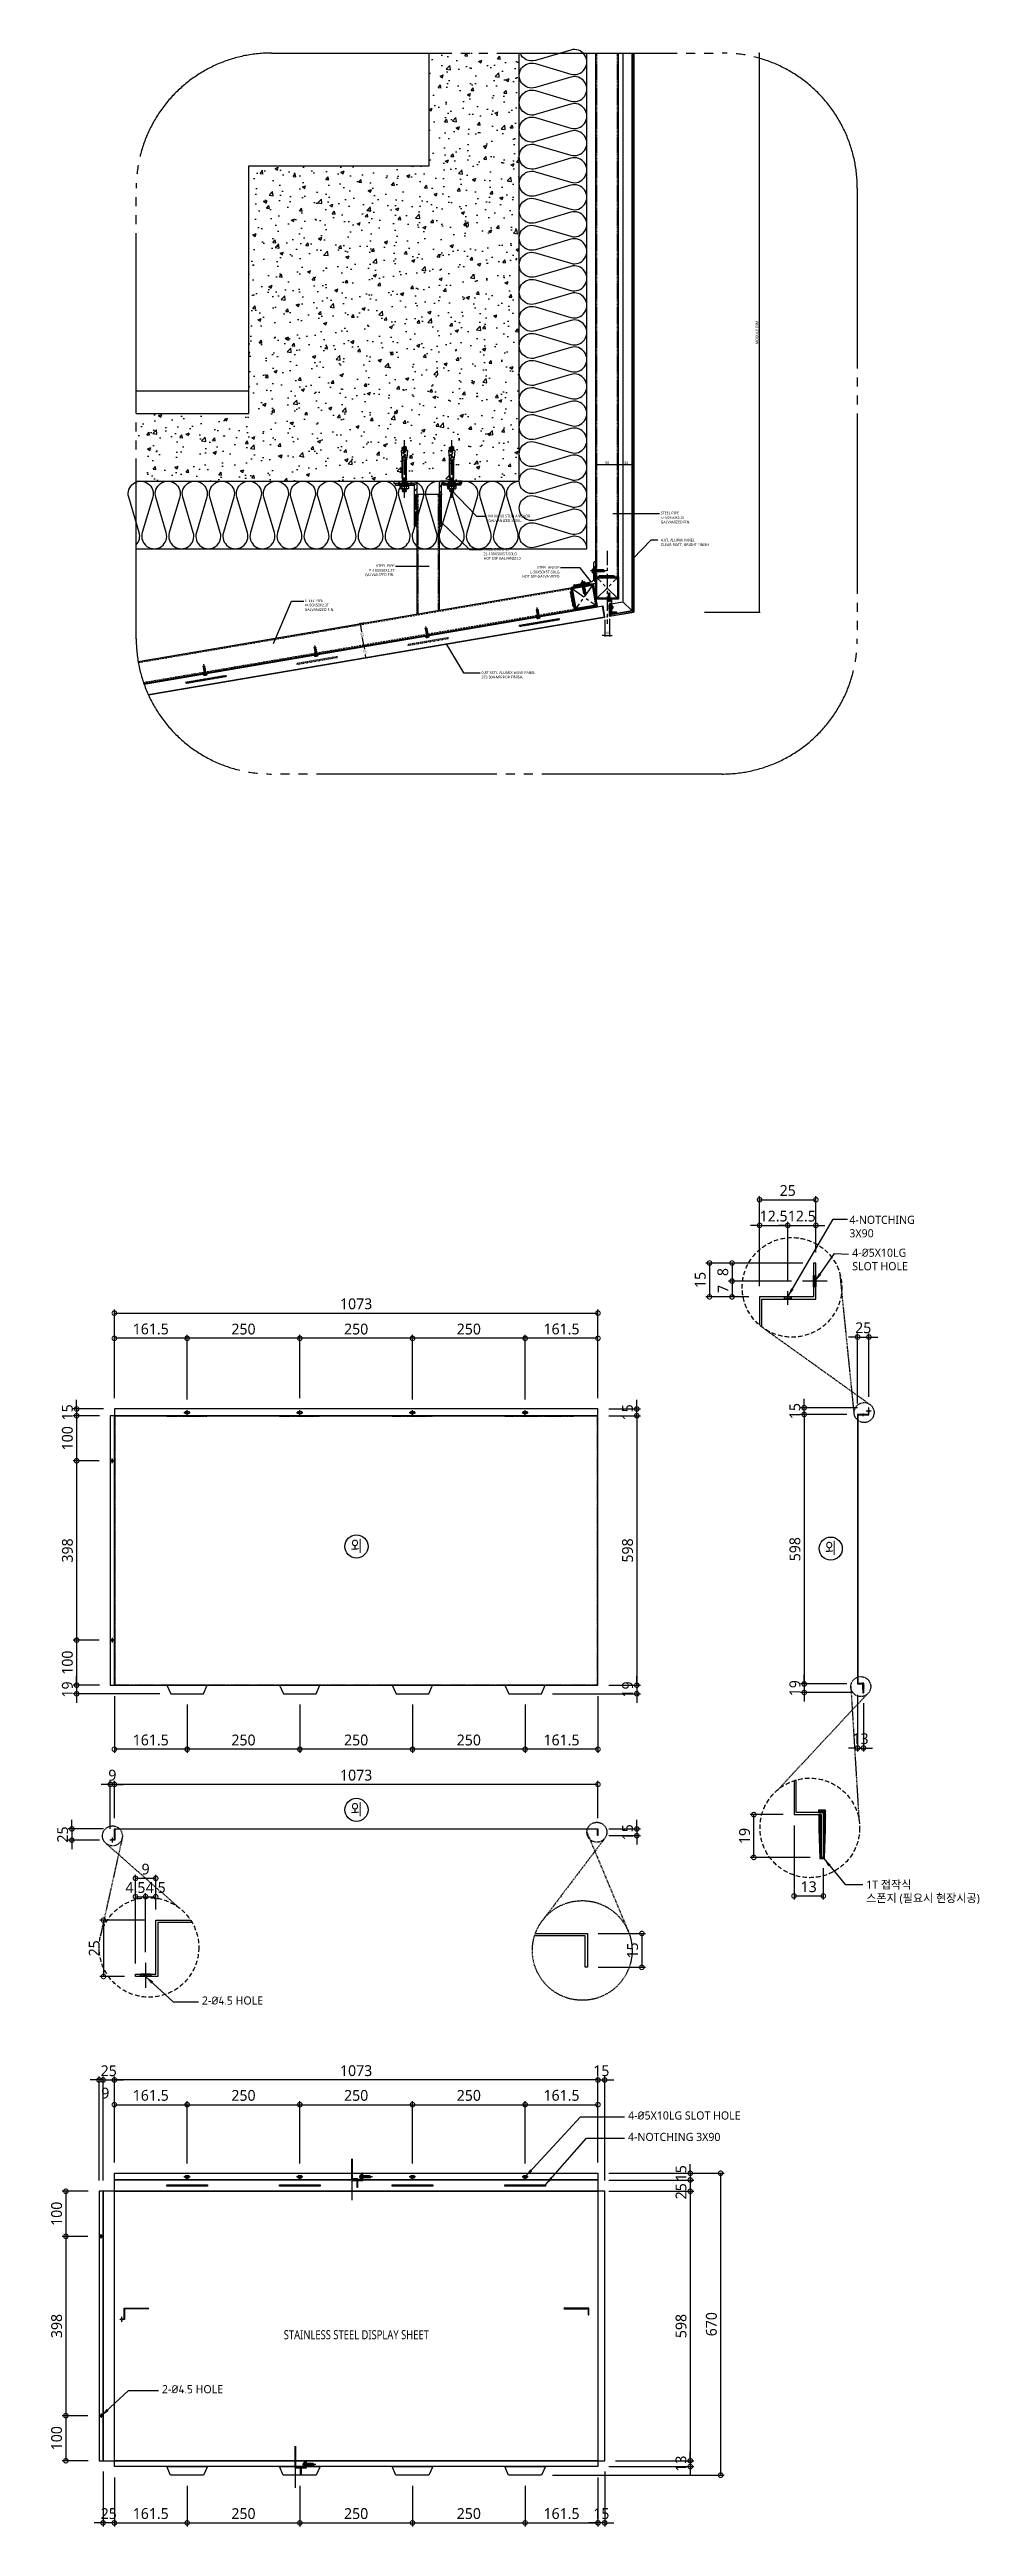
# Model space of a CAD drawing. Header units: millimetres. Extents: x 3584 to 9537, y 842 to 7828.
# Drawn here: x 7474 to 9537, y 842 to 6338 of the extents above; entities that cross this region are included whole.
import ezdxf
from ezdxf.enums import TextEntityAlignment as Align

# ---------------------------------------------------------------- set-up
doc = ezdxf.new("R2010")
doc.units = ezdxf.units.MM
doc.set_wipeout_variables(frame=1)
for name, pattern in [('CENTER', [50.8, 31.75, -6.35, 6.35, -6.35]), ('CENTER2', [1.125, 0.75, -0.125, 0.125, -0.125]), ('CONTINUA', [0]), ('DASHED', [19.05, 12.7, -6.35]), ('HIDDEN', [3, 2, -1]), ('PHANTOM', [25, 20, -1, 1, -1, 1, -1])]:
    doc.linetypes.add(name, pattern=pattern)
doc.layers.get('DEFPOINTS').update_dxf_attribs({"color": 142, "lineweight": 30})
for name, color, linetype in [('0-CEN', 1, 'CENTER'), ('0-DIM', 7, 'Continuous'), ('0-TEXT', 7, 'Continuous'), ('0-WELDING', 1, 'Continuous'), ('00-00-标注', 1, 'Continuous'), ('00-00-轴线', 1, 'CENTER'), ('00-00-面材', 4, 'Continuous'), ('1', 1, 'Continuous'), ('2', 2, 'Continuous'), ('2-SCREW-BOLT', 2, 'Continuous'), ('2胶', 95, 'Continuous'), ('3', 3, 'CENTER'), ('4', 4, 'Continuous'), ('7', 7, 'Continuous'), ('8', 8, 'Continuous'), ('8-1', 8, 'HIDDEN'), ('A-SECT-WALL', 52, 'Continuous'), ('Bolt', 1, 'Continuous'), ('CASTFIX', 1, 'Continuous'), ('CEN', 1, 'CONTINUA'), ('Cen1', 1, 'CENTER2'), ('CON', 2, 'Continuous'), ('FRAM', 7, 'Continuous'), ('MFT.DIM', 8, 'Continuous'), ('MFT.DIMENSIONS', 8, 'Continuous'), ('MRK1', 3, 'Continuous'), ('Net truc', 31, 'CENTER'), ('NT Panel', 71, 'Continuous'), ('TEXT', 7, 'Continuous'), ('xref_section$0$CON', 2, 'Continuous'), ('xref_section$0$FIN1', 6, 'Continuous'), ('xref_section$0$INSUL', 8, 'Continuous')]:
    doc.layers.add(name, color=color, linetype=linetype)
doc.layers.add('def', color=213, linetype='Continuous', plot=False)
doc.styles.add('ROMANS', font='ARIALUNI.ttf', dxfattribs={"width": 0.8})
doc.styles.add('맑은고딕', font='malgun.ttf')
doc.dimstyles.new('HD-2', dxfattribs={"dimscale": 2, "dimtxt": 3, "dimasz": 3, "dimexe": 1, "dimexo": 3, "dimgap": 1, "dimtad": 1, "dimdec": 1, "dimzin": 12, "dimdsep": 46, "dimtxsty": '맑은고딕', "dimblk": 'DOTSMALL', "dimcen": 1, "dimclrd": 2, "dimclre": 2, "dimclrt": 7, "dimadec": 1, "dimazin": 2, "dimtfac": 1, "dimtdec": 1, "dimtix": 1, "dimtmove": 2, "dimatfit": 3, "dimfxl": 1, "dimtolj": 1, "dimtzin": 12, "dimlwd": -1, "dimlwe": -1, "dimarcsym": 0})
doc.dimstyles.new('HD-8', dxfattribs={"dimscale": 8, "dimtxt": 3, "dimasz": 2.5, "dimexe": 1, "dimexo": 3, "dimgap": 1, "dimtad": 1, "dimdec": 1, "dimzin": 12, "dimdsep": 46, "dimtxsty": '맑은고딕', "dimblk": 'DOTSMALL', "dimcen": 1, "dimclrd": 2, "dimclre": 2, "dimclrt": 7, "dimadec": 1, "dimazin": 2, "dimtfac": 1, "dimtdec": 1, "dimtix": 1, "dimtmove": 2, "dimatfit": 3, "dimfxl": 1, "dimtolj": 1, "dimtzin": 12, "dimlwd": -1, "dimlwe": -1, "dimarcsym": 0})
pattern_1 = [(0, (-48083.7783, 40837.4923), (0, 1.27), []), (0, (-48083.7783, 40838.1273), (0, 1.27), [0.635, -0.3175])]

msp = doc.modelspace()

# ---------------------------------------------------------------- texts
at = {"layer": '3', "color": 7, "char_height": 25.6, "attachment_point": 5, "line_spacing_factor": 0.8, "style": 'ROMANS'}
for insert in [(8154.9, 3016.34, 0), (9207.18, 3011.59, 0), (8154.9, 2431.88, 0)]:
    msp.add_mtext('\\A1;외', dxfattribs=dict(at, insert=insert))
at = {"layer": '7', "color": 7, "style": '맑은고딕', "width": 0.8}
msp.add_text('STAINLESS STEEL DISPLAY SHEET', height=20, dxfattribs=at).set_placement((7993.52, 1267.09), align=Align.MIDDLE_LEFT)
at = {"layer": '7', "color": 7, "char_height": 18, "attachment_point": 1, "style": '맑은고딕'}
for s, insert in [('\\A1;4-NOTCHING\\P3X90', (9248.6, 3750.34)), ('\\A1;4-{\\fISOCPEUR|b0|i0|c0|p34;%%C}5X10LG\\PSLOT HOLE', (9254.88, 3677.28)), ('\\A1;1T 접작식\\P스폰지 (필요시 현장시공)', (9286.01, 2274.88)), ('\\A1;2-{\\fISOCPEUR|b0|i0|c0|p34;%%C4.5} HOLE', (7812.09, 2017.67)), ('\\A1;4-{\\fISOCPEUR|b0|i0|c0|p34;%%C}5X10LG SLOT HOLE', (8757.58, 1762.61)), ('\\A1;4-NOTCHING 3X90', (8757.31, 1715.04)), ('\\A1;2-{\\fISOCPEUR|b0|i0|c0|p34;%%C4.5} HOLE', (7723.36, 1155.15))]:
    msp.add_mtext(s, dxfattribs=dict(at, insert=insert))
at = {"layer": 'TEXT', "color": 0, "char_height": 6, "style": '맑은고딕'}
for s, insert, width, attachment_point in [('M10X100 STUD ANCHOR\\PGALVANIZED STEEL.', (8447.75, 5306.03), 148.494, 1), ('STEEL PIPE\\Pㅁ-50X50X2.3T\\PGALVANIZED FIN.', (8829.81, 5312.78), 121.1974, 1), ('STEEL BRACKET\\P2L-100X50X5T-50LG\\PHOT DIP GALVANIZED', (8436.78, 5232.22), 131.7363, 1), ('\\pxql;{\\fTahoma|b0|i0|c129|p34;4.0T,\\fTahoma|b0|i0|c0|p34; \\fTahoma|b0|i0|c129|p34;ALUMIX\\fTahoma|b0|i0|c0|p34; PANEL\\P\\fTahoma|b0|i0|c129|p34;CLEAR MATT, BRIGHT FINISH}', (8829.99, 5252.55), 139.0953, 1), ('STEEL PIPE\\Pㅁ-100X50X3.2T\\PGALVANIZED FIN.', (8239.17, 5195.66, 0.33), 121.1974, 3), ('STEEL ANGLE\\PL-50X50X5T-50LG\\PHOT DIP GALVANIZED', (8605.35, 5191.97), 131.7363, 3), ('STEEL PIPE\\Pㅁ-50X50X2.3T\\PGALVANIZED FIN.', (8040.01, 5118.52, 0.16), 121.1974, 1), ("0.8T SST'L ALUMIX WAVE PANEL\\PSTS 304-MIRROR FINISH.", (8432.48, 4958.54), 128.0228, 1)]:
    msp.add_mtext(s, dxfattribs=dict(at, insert=insert, width=width, attachment_point=attachment_point))

# ---------------------------------------------------------------- blocks, each defined once
blk = doc.blocks.new('50X50X2.3T')
h = blk.add_hatch()
h.set_pattern_fill('ANSI32', color=8)
h.set_pattern_definition([(45, (0, 0), (-6.7352, 6.7352), []), (45, (0.449, 0), (-6.7352, 6.7352), [])])
edge = h.paths.add_edge_path()
edge.add_line((-22.7, 25), (22.7, 25))
edge.add_arc((22.7, 22.7), 2.3, 0, 90, ccw=False)
edge.add_line((25, 22.7), (25, -22.7))
edge.add_arc((22.7, -22.7), 2.3, -90, 0, ccw=False)
edge.add_line((22.7, -25), (-22.7, -25))
edge.add_arc((-22.7, -22.7), 2.3, 180, 270, ccw=False)
edge.add_line((-25, -22.7), (-25, 22.7))
edge.add_arc((-22.7, 22.7), 2.3, 90, 180, ccw=False)
h.paths.add_polyline_path([(-22.7, 22.7), (22.7, 22.7), (22.7, -22.7), (-22.7, -22.7)], flags=16)
at = {"layer": '0-CEN'}
for p, q in [((-22.7, 22.7), (22.7, -22.7)), ((22.7, 22.7), (-22.7, -22.7))]:
    blk.add_line(p, q, dxfattribs=at)
at = {"layer": '7'}
blk.add_lwpolyline([(-22.7, 25), (22.7, 25, -0.414214), (25, 22.7), (25, -22.7, -0.414214), (22.7, -25), (-22.7, -25, -0.414214), (-25, -22.7), (-25, 22.7, -0.414214)], format="xyb", close=True, dxfattribs=at)
blk.add_lwpolyline([(-22.7, 22.7), (22.7, 22.7), (22.7, -22.7), (-22.7, -22.7)], close=True, dxfattribs=at)
at = {"layer": 'def'}
blk.add_lwpolyline([(-25, 25), (25, 25), (25, -25), (-25, -25)], close=True, dxfattribs=at)
blk = doc.blocks.new('*U44')
at = {"layer": '0-WELDING'}
for centre, end in [((3, 0), 180), ((6, 0), 120), ((9, 0), 120), ((12, 0), 120), ((15, 0), 120), ((18, 0), 120), ((21, 0), 120), ((24, 0), 120), ((27, 0), 120), ((30, 0), 120), ((33, 0), 120)]:
    blk.add_arc(centre, 3, 0, end, dxfattribs=at)
blk = doc.blocks.new('_DOTSMALL')
at = {"color": 0, "linetype": 'ByBlock', "const_width": 0.5}
blk.add_lwpolyline([(-0.0625, 0, 1), (0.0625, 0, 1)], format="xyb", close=True, dxfattribs=at)
blk = doc.blocks.new('*D81')
at = {"layer": '0-DIM', "color": 2, "transparency": 16777216}
for p, q in [((8686.2, 5381.9), (8686.2, 5418.5)), ((8736.2, 5416.5), (8686.2, 5416.5)), ((8736.2, 5381.9), (8736.2, 5418.5))]:
    blk.add_line(p, q, dxfattribs=at)
at = {"layer": 'DEFPOINTS', "color": 0, "transparency": 16777216}
for p in [(8686.2, 5416.5), (8686.2, 5375.9), (8736.2, 5375.9)]:
    blk.add_point(p, dxfattribs=at)
at = {"layer": '0-DIM', "color": 2, "transparency": 16777216, "xscale": 6, "yscale": 6, "zscale": 6, "rotation": 180}
blk.add_blockref('_DOTSMALL', (8686.2, 5416.5), dxfattribs=at)
at = {"layer": '0-DIM', "color": 2, "transparency": 16777216, "xscale": 6, "yscale": 6, "zscale": 6}
blk.add_blockref('_DOTSMALL', (8736.2, 5416.5), dxfattribs=at)
at = {"layer": '0-DIM', "color": 7, "transparency": 16777216, "insert": (8711.2, 5421.6), "char_height": 6, "attachment_point": 5, "style": '맑은고딕'}
blk.add_mtext('\\A1;50', dxfattribs=at)
blk = doc.blocks.new('*D82')
at = {"layer": '0-DIM', "color": 2, "transparency": 16777216}
for p, q in [((8736.2, 5381.9), (8736.2, 5418.5)), ((8770.2, 5416.5), (8736.2, 5416.5)), ((8770.2, 5381.9), (8770.2, 5418.5))]:
    blk.add_line(p, q, dxfattribs=at)
at = {"layer": 'DEFPOINTS', "color": 0, "transparency": 16777216}
for p in [(8736.2, 5416.5), (8736.2, 5375.9), (8770.2, 5375.9)]:
    blk.add_point(p, dxfattribs=at)
at = {"layer": '0-DIM', "color": 2, "transparency": 16777216, "xscale": 6, "yscale": 6, "zscale": 6, "rotation": 180}
blk.add_blockref('_DOTSMALL', (8736.2, 5416.5), dxfattribs=at)
at = {"layer": '0-DIM', "color": 2, "transparency": 16777216, "xscale": 6, "yscale": 6, "zscale": 6}
blk.add_blockref('_DOTSMALL', (8770.2, 5416.5), dxfattribs=at)
at = {"layer": '0-DIM', "color": 7, "transparency": 16777216, "insert": (8753.2, 5421.6), "char_height": 6, "attachment_point": 5, "style": '맑은고딕'}
blk.add_mtext('\\A1;34', dxfattribs=at)
blk = doc.blocks.new('피스')
at = {"color": 6}
for p, q in [((-4, 1.5), (-4, 1)), ((-4, 1.5), (4, 1.5)), ((-3, 0), (3, 0)), ((-0.4, 2.3), (0.4, 2.3)), ((4, 1.5), (4, 1)), ((2, -1.5), (-2, -2)), ((-1.5, -1.5), (-2, -2)), ((-2, -2), (-1.5, -2.5)), ((-1.5, -3.5), (-2, -4)), ((2, -3.5), (-2, -4)), ((-2, -4), (-1.5, -4.5)), ((-1.5, -5.5), (-2, -6)), ((2, -5.5), (-2, -6)), ((-2, -6), (-1.5, -6.5)), ((-1.5, -7.5), (-2, -8)), ((2, -7.5), (-2, -8)), ((-2, -8), (-1.5, -8.5)), ((-1.5, -9.5), (-2, -10)), ((2, -9.5), (-2, -10)), ((-2, -10), (-1.5, -10.5)), ((-1.5, -0.5), (-1.5, -1.5)), ((1.5, -1), (-1.5, -1.5)), ((1.5, -2), (-1.5, -2.5)), ((-1.5, -2.5), (-1.5, -3.5)), ((1.5, -3), (-1.5, -3.5)), ((1.5, -4), (-1.5, -4.5)), ((-1.5, -4.5), (-1.5, -5.5)), ((1.5, -5), (-1.5, -5.5)), ((1.5, -6), (-1.5, -6.5)), ((-1.5, -6.5), (-1.5, -7.5)), ((1.5, -7), (-1.5, -7.5)), ((1.5, -8), (-1.5, -8.5)), ((-1.5, -8.5), (-1.5, -9.5)), ((1.5, -9), (-1.5, -9.5)), ((1.5, -10), (-1.5, -10.5)), ((-1.5, -10.5), (-1.5, -13.5)), ((0, -15), (-1.5, -13.5)), ((-1.3, -13.5), (-1.3, -12)), ((0, -15), (-1.3, -13.5)), ((0, -15), (1.5, -13)), ((1.5, -13), (0.6, -11.5)), ((1.5, -0.5), (1.5, -1)), ((1.5, -1), (2, -1.5)), ((2, -1.5), (1.5, -2)), ((1.5, -2), (1.5, -3)), ((1.5, -3), (2, -3.5)), ((2, -3.5), (1.5, -4)), ((1.5, -4), (1.5, -5)), ((1.5, -5), (2, -5.5)), ((2, -5.5), (1.5, -6)), ((1.5, -6), (1.5, -7)), ((1.5, -7), (2, -7.5)), ((2, -7.5), (1.5, -8)), ((1.5, -8), (1.5, -9)), ((1.5, -9), (2, -9.5)), ((2, -9.5), (1.5, -10)), ((1.5, -10), (1.5, -13))]:
    blk.add_line(p, q, dxfattribs=at)
at = {"color": 1, "linetype": 'CENTER'}
for p, q in [((-0.5, 3), (-0.4, 2.3)), ((0, 5), (0, -16.8)), ((0.5, 3), (0.4, 2.3))]:
    blk.add_line(p, q, dxfattribs=at)
at = {"color": 6}
for centre, radius, start, end in [((0, -3.1), 6.08, 94.7146, 131.1121), ((-3, 1), 1, 180, 270), ((-2, -0.5), 0.5, 0, 90), ((0, -3.1), 6.08, 48.8879, 85.2854), ((2, -0.5), 0.5, 90, 180), ((3, 1), 1, 270, 0), ((-0.3, -12), 1, 30.0863, 180)]:
    blk.add_arc(centre, radius, start, end, dxfattribs=at)
blk = doc.blocks.new('N-SCREW')
at = {"color": 6}
blk.add_blockref('피스', (17.3, -1), dxfattribs=at)
blk = doc.blocks.new('md-01')
at = {"layer": 'Bolt', "linetype": 'Continuous', "ltscale": 3}
for p, q in [((3038.4, 4332.6), (3048.2, 4332.6)), ((3041.5, 4327.1), (3045, 4327.1))]:
    blk.add_line(p, q, dxfattribs=at)
at = {"layer": 'Bolt'}
for p, q in [((3047.1, 4333.7), (3039.4, 4333.7)), ((3041.5, 4327.1), (3041.5, 4333.7)), ((3045, 4324.8, 0), (3041.5, 4324.8, 0)), ((3042.5, 4327.1), (3042.5, 4333.7)), ((3044, 4327.1), (3044, 4333.7)), ((3045, 4327.1), (3045, 4333.7))]:
    blk.add_line(p, q, dxfattribs=at)
for centre, radius, start, end in [((3039.4, 4332.6), 1.05, 90, 180), ((3042.1, 4326), 1.3, 117.3471, 242.6529), ((3043.3, 4326.3, 0), 2.2, 223.0029, 316.9971), ((3044.4, 4326), 1.3, 297.3471, 62.6529), ((3047.1, 4332.6), 1.05, 0, 90)]:
    blk.add_arc(centre, radius, start, end, dxfattribs=at)
at = {"layer": 'FRAM'}
blk.add_lwpolyline([(3059.8, 4337.6), (3059.8, 4328.6), (3043.3, 4328.6), (3031.3, 4328.6), (3031.3, 4316.1), (3032.8, 4316.1), (3032.8, 4327.1), (3043.3, 4327.1), (3061.3, 4327.1), (3061.3, 4330.1), (3061, 4330.4), (3061.3, 4330.7), (3061, 4331), (3061.3, 4331.3), (3061, 4331.6), (3061.3, 4331.9), (3061, 4332.2), (3061.3, 4332.5), (3061, 4332.8), (3061.3, 4333.1), (3061, 4333.4), (3061.3, 4333.7), (3061, 4334), (3061.3, 4334.3), (3061, 4334.6), (3061.3, 4334.9), (3061.3, 4337.6)], close=True, dxfattribs=at)
at = {"xscale": -1, "rotation": 90}
blk.add_blockref('N-SCREW', (3058.7, 4350.4), dxfattribs=at)
blk = doc.blocks.new('*U5')
at = {"layer": '1', "linetype": 'ByBlock'}
h = blk.add_hatch(color=256, dxfattribs=at)
h.paths.add_polyline_path([(-1, 0), (0, 0), (0, 1, 0.414214)])
h.paths.add_polyline_path([(0, 0), (0, -1, 0.414214), (1, 0)])
for p, q in [((2, 0), (-2, 0)), ((0, -2), (0, 2))]:
    blk.add_line(p, q, dxfattribs=at)
blk.add_circle((0, 0), 1, dxfattribs=at)
blk = doc.blocks.new('LE-02')
at = {"layer": '0-CEN'}
blk.add_blockref('*U5', (0, 0), dxfattribs=at)
blk = doc.blocks.new('*U38')
at = {"layer": '2'}
for p, q in [((-4.2, 2.4), (-4.2, 0)), ((-4.2, 0), (4.2, 0)), ((-3.1, 2.9), (3.1, 2.9)), ((-2.3, -3), (-2.3, 0)), ((-2.1, 2.4), (-2.1, 0)), ((2.1, 2.4), (2.1, 0)), ((2.3, -3), (2.3, 0)), ((4.2, 2.4), (4.2, 0)), ((-2.3, -21.7), (-2.3, -2.9)), ((2.3, -22.7), (2.3, -2.9))]:
    blk.add_line(p, q, dxfattribs=at)
blk.add_lwpolyline([(0, -25), (1.2, -18.8, 0.346664), (0.5, -17.5, 0.325529), (-0.3, -17.6, 0.145857), (-2.3, -21.7), (0, -25), (2.3, -22.7)], format="xyb", dxfattribs=at)
for centre, radius, start, end in [((-3.1, 1.7), 1.24, 32.5593, 147.4407), ((0, -1.2), 4.1, 59.357, 120.643), ((3.1, 1.7), 1.24, 32.5593, 147.4407), ((1.2, -22.9), 1.08, 12.0442, 129.6662)]:
    blk.add_arc(centre, radius, start, end, dxfattribs=at)
at = {"layer": 'Net truc', "color": 1, "linetype": 'CENTER', "ltscale": 3}
blk.add_line((0, -28.3), (0, 6.8), dxfattribs=at)
at = {"color": 187}
blk.add_wipeout([(-2.8, -1.4), (-2.3, -1.7), (0, -0.9), (2.3, -0.6), (2.7, -0.4), (2.3, -0.1), (0, -0.9), (-2.3, -1.2)], dxfattribs=at)
at = {"color": 2}
blk.add_lwpolyline([(-2.8, -1.4), (-2.3, -1.2), (2.3, -0.6), (2.7, -0.4), (2.3, -0.1), (-2.3, -1.7), (-2.8, -1.4), (2.7, -0.4)], close=True, dxfattribs=at)
at = {"color": 187}
blk.add_wipeout([(-2.8, -3.2), (-2.3, -3.5), (0, -2.7), (2.3, -2.4), (2.7, -2.2), (2.3, -1.9), (0, -2.7), (-2.3, -3)], dxfattribs=at)
at = {"color": 2}
blk.add_lwpolyline([(-2.8, -3.2), (-2.3, -3), (2.3, -2.4), (2.7, -2.2), (2.3, -1.9), (-2.3, -3.5), (-2.8, -3.2), (2.7, -2.2)], close=True, dxfattribs=at)
at = {"color": 187}
blk.add_wipeout([(-2.8, -5), (-2.3, -5.3), (0, -4.5), (2.3, -4.2), (2.7, -4), (2.3, -3.7), (0, -4.5), (-2.3, -4.8)], dxfattribs=at)
at = {"color": 2}
blk.add_lwpolyline([(-2.8, -5), (-2.3, -4.8), (2.3, -4.2), (2.7, -4), (2.3, -3.7), (-2.3, -5.3), (-2.8, -5), (2.7, -4)], close=True, dxfattribs=at)
at = {"color": 187}
blk.add_wipeout([(-2.8, -6.8), (-2.3, -7.1), (0, -6.3), (2.3, -6), (2.7, -5.8), (2.3, -5.5), (0, -6.3), (-2.3, -6.6)], dxfattribs=at)
at = {"color": 2}
blk.add_lwpolyline([(-2.8, -6.8), (-2.3, -6.6), (2.3, -6), (2.7, -5.8), (2.3, -5.5), (-2.3, -7.1), (-2.8, -6.8), (2.7, -5.8)], close=True, dxfattribs=at)
at = {"color": 187}
blk.add_wipeout([(-2.8, -8.6), (-2.3, -8.9), (0, -8.1), (2.3, -7.8), (2.7, -7.6), (2.3, -7.3), (0, -8.1), (-2.3, -8.4)], dxfattribs=at)
at = {"color": 2}
blk.add_lwpolyline([(-2.8, -8.6), (-2.3, -8.4), (2.3, -7.8), (2.7, -7.6), (2.3, -7.3), (-2.3, -8.9), (-2.8, -8.6), (2.7, -7.6)], close=True, dxfattribs=at)
at = {"color": 187}
blk.add_wipeout([(-2.8, -10.4), (-2.3, -10.7), (0, -9.9), (2.3, -9.6), (2.7, -9.4), (2.3, -9.1), (0, -9.9), (-2.3, -10.2)], dxfattribs=at)
at = {"color": 2}
blk.add_lwpolyline([(-2.8, -10.4), (-2.3, -10.2), (2.3, -9.6), (2.7, -9.4), (2.3, -9.1), (-2.3, -10.7), (-2.8, -10.4), (2.7, -9.4)], close=True, dxfattribs=at)
at = {"color": 187}
blk.add_wipeout([(-2.8, -12.2), (-2.3, -12.5), (0, -11.7), (2.3, -11.4), (2.7, -11.2), (2.3, -10.9), (0, -11.7), (-2.3, -12)], dxfattribs=at)
at = {"color": 2}
blk.add_lwpolyline([(-2.8, -12.2), (-2.3, -12), (2.3, -11.4), (2.7, -11.2), (2.3, -10.9), (-2.3, -12.5), (-2.8, -12.2), (2.7, -11.2)], close=True, dxfattribs=at)
at = {"color": 187}
blk.add_wipeout([(-2.8, -14.1), (-2.3, -14.3), (0, -13.5), (2.3, -13.2), (2.7, -13), (2.3, -12.8), (0, -13.5), (-2.3, -13.8)], dxfattribs=at)
at = {"color": 2}
blk.add_lwpolyline([(-2.8, -14.1), (-2.3, -13.8), (2.3, -13.2), (2.7, -13), (2.3, -12.8), (-2.3, -14.3), (-2.8, -14.1), (2.7, -13)], close=True, dxfattribs=at)
at = {"color": 187}
blk.add_wipeout([(-2.8, -15.9), (-2.3, -16.1), (0, -15.4), (2.3, -15), (2.7, -14.8), (2.3, -14.6), (0, -15.4), (-2.3, -15.7)], dxfattribs=at)
at = {"color": 2}
blk.add_lwpolyline([(-2.8, -15.9), (-2.3, -15.7), (2.3, -15), (2.7, -14.8), (2.3, -14.6), (-2.3, -16.1), (-2.8, -15.9), (2.7, -14.8)], close=True, dxfattribs=at)
blk = doc.blocks.new('*D83')
at = {"layer": 'DEFPOINTS', "color": 0, "transparency": 16777216}
for p in [(8706.2, 5078.9), (8716.2, 5080.6), (8716.2, 5038.1)]:
    blk.add_point(p, dxfattribs=at)
at = {"layer": 'MRK1', "color": 2, "transparency": 16777216}
for p, q in [((8706.2, 5072.9), (8706.2, 5036.1)), ((8716.2, 5074.6), (8716.2, 5036.1)), ((8706.2, 5038.1), (8700.2, 5038.1)), ((8706.2, 5038.1), (8716.2, 5038.1)), ((8716.2, 5038.1), (8722.2, 5038.1))]:
    blk.add_line(p, q, dxfattribs=at)
at = {"layer": 'MRK1', "color": 2, "transparency": 16777216, "xscale": 6, "yscale": 6, "zscale": 6}
blk.add_blockref('_DOTSMALL', (8706.2, 5038.1), dxfattribs=at)
at = {"layer": 'MRK1', "color": 2, "transparency": 16777216, "xscale": 6, "yscale": 6, "zscale": 6, "rotation": 180}
blk.add_blockref('_DOTSMALL', (8716.2, 5038.1), dxfattribs=at)
at = {"layer": 'MRK1', "color": 7, "transparency": 16777216, "insert": (8711.2, 5043.3), "char_height": 6, "attachment_point": 5, "style": '맑은고딕'}
blk.add_mtext('\\A1;10', dxfattribs=at)
blk = doc.blocks.new('*D84')
at = {"layer": '0-DIM', "color": 2, "transparency": 16777216}
for p, q in [((9048.7, 6330.6), (9048.7, 5089.8)), ((8927.1, 5089.8), (9050.7, 5089.8))]:
    blk.add_line(p, q, dxfattribs=at)
at = {"layer": 'DEFPOINTS', "color": 0, "transparency": 16777216}
for p in [(8921.1, 6330.6, 0.2), (8921.1, 5089.8, 0.2), (9048.7, 5089.8)]:
    blk.add_point(p, dxfattribs=at)
at = {"layer": '0-DIM', "color": 2, "transparency": 16777216, "xscale": 6, "yscale": 6, "zscale": 6}
for p, rotation in [((9048.7, 6330.6), 90), ((9048.7, 5089.8), 270)]:
    blk.add_blockref('_DOTSMALL', p, dxfattribs=dict(at, rotation=rotation))
at = {"layer": '0-DIM', "color": 7, "transparency": 16777216, "insert": (9043.6, 5710.2), "char_height": 6, "attachment_point": 5, "rotation": 90, "style": '맑은고딕'}
blk.add_mtext('\\A1;MODULE DIM', dxfattribs=at)
blk = doc.blocks.new('Set Anchor')
at = {"layer": '1'}
h = blk.add_hatch(dxfattribs=at)
h.set_pattern_fill('ANSI33', color=256, scale=10, angle=135, style=0)
h.set_pattern_definition([(180, (-2444.4873, -986.835), (-1e-15, -2.5), []), (180, (-2445.7373, -985.585), (-1e-15, -2.5), [1.25, -0.625])])
h.paths.add_polyline_path([(0, 4), (-7, 4), (-7, 0), (0, 0)])
h.paths.add_polyline_path([(7, 4), (0, 4), (0, 0), (7, 0)])
for p, q in [((-20, 4), (20, 4)), ((-20, 4), (-20, 0)), ((-20, 0), (20, 0)), ((20, 4), (20, 0))]:
    blk.add_line(p, q)
at = {"color": 1, "linetype": 'CENTER'}
blk.add_line((0, 31.9), (0, -95.8), dxfattribs=at)
at = {"layer": '1'}
blk.add_lwpolyline([(-7, 4), (7, 4), (7, 0), (-7, 0)], close=True, dxfattribs=at)
at = {"layer": '2'}
for p, q in [((10.1, 6), (-10.1, 6)), ((-10.1, 6), (-10.1, 4)), ((-9.2, 7.1), (-9.2, 11.3)), ((-9.2, 7.1), (-9.2, 11.3)), ((-7, 12.4), (7, 12.4)), ((-7, 12.4), (7, 12.4)), ((-5, 17.3), (4.3, 18)), ((-5, 17.3), (4.3, 18)), ((5, 17.3), (-5, 15.8)), ((5, 17.3), (-5, 15.8)), ((5, 15.8), (-5, 14.3)), ((5, 15.8), (-5, 14.3)), ((-5, 12.8), (5, 14.3)), ((-5, 12.8), (5, 14.3)), ((-5, 14.3), (-4.3, 13.5)), ((-5, 14.3), (-4.3, 13.5)), ((-5, 12.8), (-4.3, 13.5)), ((-5, 12.8), (-4.3, 13.5)), ((-5, 12.8), (-4.7, 12.4)), ((-5, 12.8), (-4.7, 12.4)), ((-5, 0.7), (-5, 0.7)), ((-5, 0.7), (-5, 0.7)), ((4.5, 0), (-5, -1.5)), ((4.5, 0), (-5, -1.5)), ((-4.7, 11.1), (-4.7, 7.3)), ((-4.7, 11.1), (-4.7, 7.3)), ((4.3, 18), (-4.3, 16.5)), ((-4.3, 18), (4.2, 18)), ((4.3, 18), (-4.3, 16.5)), ((-4.3, 18), (4.2, 18)), ((4.3, 16.5), (-4.3, 15)), ((4.3, 16.5), (-4.3, 15)), ((-4.3, 13.5), (4.3, 15)), ((-4.3, 13.5), (4.3, 15)), ((-4.3, -0.8), (-0.2, 0)), ((-4.3, -0.8), (-0.2, 0)), ((4.3, 13.5), (-2.2, 12.4)), ((4.3, 13.5), (-2.2, 12.4)), ((1.6, 12.3), (5, 12.8)), ((1.6, 12.3), (5, 12.8)), ((4.3, 13.5), (5, 14.3)), ((4.3, 13.5), (5, 14.3)), ((4.3, 13.5), (5, 12.8)), ((4.3, 13.5), (5, 12.8)), ((4.3, -0.7), (4.9, 0)), ((4.3, -0.7), (4.9, 0)), ((4.6, 12.4), (5, 12.8)), ((4.6, 12.4), (5, 12.8)), ((4.7, 11.1), (4.7, 7.3)), ((4.7, 11.1), (4.7, 7.3)), ((9.2, 7.1), (9.2, 11.3)), ((9.2, 7.1), (9.2, 11.3)), ((10.1, 6), (10.1, 4)), ((-5, 0), (-4.3, -0.8)), ((-5, 0), (-4.3, -0.8)), ((-5, -1.5), (-4.3, -0.8)), ((-5, -1.5), (-4.3, -0.8)), ((5, -1.4), (-5, -3)), ((5, -1.4), (-5, -3)), ((-5, -1.5), (-4.3, -2.3)), ((-5, -1.5), (-4.3, -2.3)), ((-5, -3), (-4.3, -2.3)), ((-5, -3), (-4.3, -2.3)), ((5, -2.9), (-5, -4.5)), ((5, -2.9), (-5, -4.5)), ((-5, -3), (-4.3, -3.8)), ((-5, -4.5), (-4.3, -3.8)), ((5, -4.4), (-5, -6)), ((5, -4.4), (-5, -6)), ((-5, -4.5), (-4.3, -5.3)), ((-5, -6), (-4.3, -5.3)), ((5, -5.9), (-5, -7.5)), ((5, -5.9), (-5, -7.5)), ((-5, -6), (-4.3, -6.8)), ((-5, -7.5), (-4.3, -6.8)), ((5, -7.4), (-5, -9)), ((5, -7.4), (-5, -9)), ((-5, -7.5), (-4.3, -8.3)), ((-5, -9), (-4.3, -8.3)), ((5, -8.9), (-5, -10.5)), ((5, -8.9), (-5, -10.5)), ((-5, -9), (-4.3, -9.8)), ((-5, -10.5), (-4.3, -9.8)), ((5, -10.4), (-5, -11.9)), ((-5, -10.5), (-4.3, -11.3)), ((-5, -11.9), (-4.3, -11.3)), ((-5, -11.9), (-5, -56.8)), ((-5, -11.9), (-5, -56.8)), ((5, -11.9), (-5, -11.9)), ((-4.8, -11.9), (-4.8, -51.7)), ((-4.8, -11.9), (-4.8, -51.7)), ((-4.5, -11.9), (-4.5, -51.7)), ((-4.5, -11.9), (-4.5, -51.7)), ((-4.5, -52), (0, -52)), ((-4.5, -52), (0, -52)), ((-4.5, -56.8), (-4.5, -52)), ((-4.5, -56.8), (-4.5, -52)), ((-4.3, -2.3), (4.3, -0.7)), ((-4.3, -2.3), (4.3, -0.7)), ((-4.3, -3.8), (4.3, -2.2)), ((-4.3, -5.3), (4.3, -3.7)), ((-4.3, -6.8), (4.3, -5.2)), ((-4.3, -8.3), (4.3, -6.7)), ((-4.3, -9.8), (4.3, -8.2)), ((-4.3, -11.3), (4.3, -9.7)), ((-4.2, -11.9), (-4.2, -51.7)), ((-4.2, -11.9), (-4.2, -51.7)), ((-3.2, -11.9), (-3.2, -51.7)), ((-3.2, -11.9), (-3.2, -51.7)), ((4.5, -52), (0, -52)), ((4.5, -52), (0, -52)), ((0.7, -11.9), (4.3, -11.2)), ((3.3, -11.9), (3.3, -56.8)), ((4.2, -11.9), (4.2, -51.7)), ((4.2, -11.9), (4.2, -51.7)), ((4.3, -0.7), (5, -1.4)), ((4.3, -0.7), (5, -1.4)), ((4.3, -2.2), (5, -1.4)), ((4.3, -2.2), (5, -1.4)), ((4.3, -2.2), (5, -2.9)), ((4.3, -2.2), (5, -2.9)), ((4.3, -3.7), (5, -2.9)), ((4.3, -3.7), (5, -2.9)), ((4.3, -3.7), (5, -4.4)), ((4.3, -3.7), (5, -4.4)), ((4.3, -5.2), (5, -4.4)), ((4.3, -5.2), (5, -4.4)), ((4.3, -5.2), (5, -5.9)), ((4.3, -5.2), (5, -5.9)), ((4.3, -6.7), (5, -5.9)), ((4.3, -6.7), (5, -5.9)), ((4.3, -6.7), (5, -7.4)), ((4.3, -6.7), (5, -7.4)), ((4.3, -8.2), (5, -7.4)), ((4.3, -8.2), (5, -7.4)), ((4.3, -8.2), (5, -8.9)), ((4.3, -8.2), (5, -8.9)), ((4.3, -9.7), (5, -8.9)), ((4.3, -9.7), (5, -8.9)), ((4.3, -9.7), (5, -10.4)), ((4.3, -9.7), (5, -10.4)), ((4.3, -11.2), (5, -10.4)), ((4.3, -11.2), (5, -10.4)), ((4.3, -11.2), (5, -11.9)), ((4.3, -11.2), (5, -11.9)), ((4.5, -11.9), (4.5, -51.7)), ((4.5, -11.9), (4.5, -51.7)), ((4.5, -56.8), (4.5, -52)), ((4.5, -56.8), (4.5, -52)), ((4.8, -11.9), (4.8, -51.7)), ((4.8, -11.9), (4.8, -51.7)), ((5, -11.9), (5, -56.8)), ((5, -11.9), (5, -56.8)), ((-6.8, -72.6), (-5.3, -56.8)), ((-6.8, -72.6), (-5.3, -56.8)), ((-6.8, -72.6), (0, -72.6)), ((-6.8, -72.6), (0, -72.6)), ((-5.3, -56.8), (0, -56.8)), ((-5.3, -56.8), (0, -56.8)), ((-5, -72.6), (-5, -79.9)), ((-5, -72.6), (-5, -79.9)), ((-5, -75.1), (0.1, -75.1)), ((-5, -75.1), (0.1, -75.1)), ((-5, -76.3), (0, -76.3)), ((-5, -76.3), (0, -76.3)), ((-5, -79.9), (0, -82.6)), ((-5, -79.9), (0, -82.6)), ((-5, -79.9), (0, -79.9)), ((-5, -79.9), (0, -79.9)), ((5, -75.1), (-0.1, -75.1)), ((5, -75.1), (-0.1, -75.1)), ((5.3, -56.8), (0, -56.8)), ((5.3, -56.8), (0, -56.8)), ((1.5, -72.6), (0, -72.6)), ((1.5, -72.6), (0, -72.6)), ((5, -76.3), (0, -76.3)), ((5, -76.3), (0, -76.3)), ((5, -79.9), (0, -82.6)), ((5, -79.9), (0, -82.6)), ((5, -79.9), (0, -79.9)), ((5, -79.9), (0, -79.9)), ((6.8, -72.6), (3.6, -72.6)), ((6.8, -72.6), (3.6, -72.6)), ((5, -72.6), (5, -79.9)), ((5, -72.6), (5, -79.9)), ((6.8, -72.6), (5.3, -56.8)), ((6.8, -72.6), (5.3, -56.8))]:
    blk.add_line(p, q, dxfattribs=at)
at = {"layer": '2', "linetype": 'DASHED'}
for p, q in [((-5, 17.3), (-4.3, 18)), ((-5, 17.3), (-4.3, 18)), ((-5, 17.3), (-4.3, 16.6)), ((-5, 17.3), (-4.3, 16.6)), ((-5, 15.8), (-4.3, 16.5)), ((-5, 15.8), (-4.3, 16.5)), ((-5, 15.8), (-4.3, 15)), ((-5, 15.8), (-4.3, 15)), ((-5, 14.3), (-4.3, 15)), ((-5, 14.3), (-4.3, 15)), ((4.3, 18), (5, 17.3)), ((4.3, 18), (5, 17.3)), ((4.3, 16.5), (5, 17.3)), ((4.3, 16.5), (5, 17.3)), ((4.3, 16.5), (5, 15.8)), ((4.3, 16.5), (5, 15.8)), ((4.3, 15), (5, 15.8)), ((4.3, 15), (5, 15.8)), ((4.3, 15), (5, 14.3)), ((4.3, 15), (5, 14.3))]:
    blk.add_line(p, q, dxfattribs=at)
at = {"layer": '2'}
for points in [[(-1.6, -56.8), (-2.1, -57.8), (-2.3, -58.9), (-2.3, -59.8), (-1.9, -60.4), (-1.2, -60.9), (-0.1, -61), (0.4, -60.9), (1, -60.7), (1.6, -60.4), (2.1, -60.5), (2.5, -60.7), (2.7, -61.2), (2.9, -61.8), (2.9, -62.2), (2.8, -62.7), (2.3, -63.3), (1.5, -63.8), (0.6, -64.3), (-0.1, -64.7), (-0.8, -65), (-1.2, -65.4), (-1.7, -65.9), (-2.1, -66.7), (-2.4, -67.6), (-2.5, -68.4), (-2.4, -69), (-1.9, -69.7), (-0.5, -70.3), (0.3, -70.3), (1.4, -70.4), (1.9, -70.6), (2.1, -70.9), (2.2, -71.4), (2.2, -71.7), (2.2, -72), (2.1, -72.2), (1.9, -72.3), (1.5, -72.6)], [(-1.6, -56.8), (-2.1, -57.8), (-2.3, -58.9), (-2.3, -59.8), (-1.9, -60.4), (-1.2, -60.9), (-0.1, -61), (0.4, -60.9), (1, -60.7), (1.6, -60.4), (2.1, -60.5), (2.5, -60.7), (2.7, -61.2), (2.9, -61.8), (2.9, -62.2), (2.8, -62.7), (2.3, -63.3), (1.5, -63.8), (0.6, -64.3), (-0.1, -64.7), (-0.8, -65), (-1.2, -65.4), (-1.7, -65.9), (-2.1, -66.7), (-2.4, -67.6), (-2.5, -68.4), (-2.4, -69), (-1.9, -69.7), (-0.5, -70.3), (0.3, -70.3), (1.4, -70.4), (1.9, -70.6), (2.1, -70.9), (2.2, -71.4), (2.2, -71.7), (2.2, -72), (2.1, -72.2), (1.9, -72.3), (1.5, -72.6)], [(-1.5, -56.8), (-1.9, -57.7), (-2.1, -59), (-2, -59.9), (-1.6, -60.4), (-1, -60.7), (-0.3, -60.7), (0.6, -60.6), (1.5, -60.2), (2.4, -60.2), (2.9, -60.9), (3.1, -61.6), (3.1, -62.8), (2.6, -63.5), (2, -63.8), (0.6, -64.6), (-0.2, -65.1), (-1, -65.9), (-1.7, -67), (-1.9, -67.3), (-2, -68.4), (-1.6, -68.8), (-0.9, -69.3), (0.1, -69.6), (0.9, -69.6), (1.9, -69.5), (2.7, -69.9), (3.1, -70.7), (3.4, -71.9), (3.6, -72.6)], [(-1.5, -56.8), (-1.9, -57.7), (-2.1, -59), (-2, -59.9), (-1.6, -60.4), (-1, -60.7), (-0.3, -60.7), (0.6, -60.6), (1.5, -60.2), (2.4, -60.2), (2.9, -60.9), (3.1, -61.6), (3.1, -62.8), (2.6, -63.5), (2, -63.8), (0.6, -64.6), (-0.2, -65.1), (-1, -65.9), (-1.7, -67), (-1.9, -67.3), (-2, -68.4), (-1.6, -68.8), (-0.9, -69.3), (0.1, -69.6), (0.9, -69.6), (1.9, -69.5), (2.7, -69.9), (3.1, -70.7), (3.4, -71.9), (3.6, -72.6)]]:
    blk.add_lwpolyline(points, dxfattribs=at)
for centre, radius, start, end in [((-7, 9.6), 2.76, 32.6449, 143.1914), ((-7, 9.6), 2.76, 32.6449, 143.1914), ((-7, 8.8), 2.76, 216.8086, 327.3551), ((-7, 8.8), 2.76, 216.8086, 327.3551), ((0, 3.2), 9.21, 59.5226, 120.4774), ((0, 3.2), 9.21, 59.5226, 120.4774), ((0, 15.2), 9.21, 239.5226, 300.4774), ((0, 15.2), 9.21, 239.5226, 300.4774), ((7, 9.6), 2.76, 36.8086, 147.3551), ((7, 9.6), 2.76, 36.8086, 147.3551), ((7, 8.8), 2.76, 212.6449, 323.1914), ((7, 8.8), 2.76, 212.6449, 323.1914)]:
    blk.add_arc(centre, radius, start, end, dxfattribs=at)
at = {"layer": '3'}
blk.add_line((10.1, 4), (-10.1, 4), dxfattribs=at)
at = {"layer": '8'}
for p, q in [((-10.2, 4), (-14.2, 0)), ((-8.8, 4), (-12.8, 0)), ((15.2, 4), (11.2, 0)), ((16.6, 4), (12.6, 0))]:
    blk.add_line(p, q, dxfattribs=at)
at = {"layer": 'CASTFIX'}
blk.add_line((3.2, -11.9), (3.2, -51.7), dxfattribs=at)
blk.add_line((3.2, -11.9), (3.2, -51.7), dxfattribs=at)
blk = doc.blocks.new('*U35')
at = {"layer": '0-WELDING'}
for centre, start in [((3, 0), 180), ((6, 0), 240), ((9, 0), 240), ((12, 0), 240), ((15, 0), 240), ((18, 0), 240), ((21, 0), 240), ((24, 0), 240), ((27, 0), 240), ((30, 0), 240)]:
    blk.add_arc(centre, 3, start, 0, dxfattribs=at)
blk = doc.blocks.new('L-100X80X6T-1')
at = {"layer": '7'}
h = blk.add_hatch(dxfattribs=at)
h.set_pattern_fill('ANSI32', color=8)
h.set_pattern_definition([(45, (-100811.442, -62247.727), (-6.7351921, 6.7351921), []), (45, (-100810.993, -62247.727), (-6.7351921, 6.7351921), [])])
edge = h.paths.add_edge_path()
edge.add_line((0, 0), (0, 5))
edge.add_line((0, 5), (-95, 5))
edge.add_line((-95, 5), (-95, 50))
edge.add_line((-95, 50), (-100, 50))
edge.add_line((-100, 50), (-100, 5))
edge.add_arc((-95, 5), 5, 180, 270)
edge.add_line((-95, 0), (0, 0))
blk.add_lwpolyline([(0, 0), (0, 5), (-95, 5), (-95, 50), (-100, 50), (-100, 5, 0.414214), (-95, 0)], format="xyb", close=True, dxfattribs=at)
at = {"layer": 'def'}
blk.add_line((-70, 6), (-70, 0), dxfattribs=at)
at = {"rotation": 180}
for p in [(-35.6, 0), (0, 0)]:
    blk.add_blockref('*U35', p, dxfattribs=at)
at = {"layer": '7', "rotation": 270}
blk.add_blockref('Set Anchor', (-95, 27.5), dxfattribs=at)
blk = doc.blocks.new('*D87')
at = {"layer": '0-DIM', "color": 2, "transparency": 16777216}
for p, q in [((8172.4, 5065.9), (8161.1, 5064)), ((8163, 5064.3), (8166.2, 5045.6)), ((8171.5, 5015), (8168.3, 5033.6)), ((8180.8, 5016.6), (8169.5, 5014.7))]:
    blk.add_line(p, q, dxfattribs=at)
at = {"layer": 'DEFPOINTS', "color": 0, "transparency": 16777216}
for p in [(8178.3, 5066.9), (8171.5, 5015), (8186.8, 5017.6)]:
    blk.add_point(p, dxfattribs=at)
at = {"layer": '0-DIM', "color": 2, "transparency": 16777216, "xscale": 6, "yscale": 6, "zscale": 6}
for p, rotation in [((8163, 5064.3), 99.68376069303393), ((8171.5, 5015), 279.6837606930339)]:
    blk.add_blockref('_DOTSMALL', p, dxfattribs=dict(at, rotation=rotation))
at = {"layer": '0-DIM', "color": 7, "transparency": 16777216, "insert": (8167.2, 5039.6), "char_height": 6, "attachment_point": 5, "rotation": 279.6838, "style": '맑은고딕'}
blk.add_mtext('\\A1;50', dxfattribs=at)
blk = doc.blocks.new('*D88')
at = {"layer": '0-DIM', "color": 2, "transparency": 16777216}
for p, q in [((8180.8, 5016.6), (8169.5, 5014.7)), ((8171.5, 5015), (8172.7, 5007.8)), ((8185.4, 4990), (8174, 4988.1)), ((8176, 4988.4), (8174.8, 4995.6))]:
    blk.add_line(p, q, dxfattribs=at)
at = {"layer": 'DEFPOINTS', "color": 0, "transparency": 16777216}
for p in [(8186.8, 5017.6), (8176, 4988.4), (8191.3, 4991)]:
    blk.add_point(p, dxfattribs=at)
at = {"layer": '0-DIM', "color": 2, "transparency": 16777216, "xscale": 6, "yscale": 6, "zscale": 6}
for p, rotation in [((8171.5, 5015), 99.68376069304006), ((8176, 4988.4), 279.68376069304)]:
    blk.add_blockref('_DOTSMALL', p, dxfattribs=dict(at, rotation=rotation))
at = {"layer": '0-DIM', "color": 7, "transparency": 16777216, "insert": (8173.7, 5001.7), "char_height": 6, "attachment_point": 5, "rotation": 279.6838, "style": '맑은고딕'}
blk.add_mtext('\\A1;27', dxfattribs=at)
blk = doc.blocks.new('5X10 SOLT HOLE')
at = {"layer": '00-00-轴线', "ltscale": 0.2, "extrusion": (0, 0, -1)}
for p, q in [((7, 0), (-7, 0)), ((0, -5.3), (0, 5.3))]:
    blk.add_line(p, q, dxfattribs=at)
at = {"layer": '00-00-面材', "extrusion": (0, 0, -1)}
blk.add_lwpolyline([(5, 0), (5, 0, -0.414214), (2.5, -2.5), (-2.5, -2.5, -0.414214), (-5, 0, -0.414214), (-2.5, 2.5), (2.5, 2.5, -0.414214)], format="xyb", close=True, dxfattribs=at)
blk = doc.blocks.new('*U42')
at = {"layer": '1', "ltscale": 2}
h = blk.add_hatch(dxfattribs=at)
h.set_pattern_fill('BRASS', color=256, scale=0.2)
h.set_pattern_definition([(0, (-48084.0283, 40837.4923), (0, 1.27), []), (0, (-48084.0283, 40838.1273), (0, 1.27), [0.635, -0.3175])])
h.paths.add_polyline_path([(-2.5, -1), (2.5, -1), (2.5, 0), (-2.5, 0)])
blk.add_lwpolyline([(-2.5, -1), (2.5, -1), (2.5, 0), (-2.5, 0)], close=True, dxfattribs=at)
at = {"layer": 'CEN', "ltscale": 10}
blk.add_line((0, 5), (0, -6), dxfattribs=at)
blk = doc.blocks.new('MFT.激光定位点')
at = {"layer": 'MFT.DIM'}
h = blk.add_hatch(color=256, dxfattribs=at)
h.paths.add_polyline_path([(0, 2, 0.414214), (-2, 0), (0, 0)])
h.paths.add_polyline_path([(2, 0), (0, 0), (0, -2, 0.414214)])
for q in [(-3, 0), (0, 3), (3, 0), (0, -3)]:
    blk.add_line((0, 0), q, dxfattribs=at)
blk.add_circle((0, 0), 1.5, dxfattribs=at)
blk = doc.blocks.new('定位点')
at = {"layer": 'MFT.DIMENSIONS', "xscale": 2, "yscale": 2, "zscale": 2}
blk.add_blockref('MFT.激光定位点', (0, 0), dxfattribs=at)
blk = doc.blocks.new('*U104')
at = {"layer": '2'}
for p, q in [((-2, -3.5), (-2, 0)), ((2, -3.5), (2, 0)), ((-2, -16.1), (-2, -3.4)), ((2, -17), (2, -3.4))]:
    blk.add_line(p, q, dxfattribs=at)
blk.add_lwpolyline([(0, -19), (1, -13.6, 0.346664), (0.4, -12.4, 0.325529), (-0.2, -12.6, 0.145857), (-2, -16.1), (0, -19), (2, -17)], format="xyb", dxfattribs=at)
blk.add_arc((1.1, -17.2), 0.943, 12.0442, 129.6662, dxfattribs=at)
at = {"layer": '2-SCREW-BOLT'}
for p, q in [((-2.2, 0), (-4.7, 0)), ((-2.9, 0), (2.9, 0)), ((-2.9, 0), (2.9, 0)), ((4.7, 0), (2.7, 0))]:
    blk.add_line(p, q, dxfattribs=at)
blk.add_lwpolyline([(-4.7, 0), (-4.7, 1.4, -0.334238), (-3.4, 3, -0.141196), (3.4, 3, -0.334238), (4.7, 1.4), (4.7, 0)], format="xyb", dxfattribs=at)
blk.add_lwpolyline([(3.4, 3), (3.1, 2.7), (2.8, 2.6), (2.4, 2.6), (2, 2.7), (1.7, 2.9), (1.4, 3), (1.1, 3.1), (0.9, 3.1), (0.7, 3.1), (0.7, 2.9), (0.7, 2.7), (0.7, 2.4), (0.7, 2.1), (0.7, 1.8), (0.7, 1.5), (0.6, 1.2), (0.5, 1), (0.4, 0.9), (0.2, 0.8), (0, 0.7), (-0.2, 0.8), (-0.4, 0.9), (-0.5, 1), (-0.6, 1.2), (-0.7, 1.5), (-0.7, 1.8), (-0.7, 2.1), (-0.7, 2.4), (-0.7, 2.7), (-0.7, 2.9), (-0.7, 3.1), (-0.9, 3.1), (-1.1, 3.1), (-1.4, 3), (-1.7, 2.9), (-2, 2.7), (-2.4, 2.6), (-2.8, 2.6), (-3.1, 2.7), (-3.4, 3)], dxfattribs=at)
at = {"layer": 'Net truc', "color": 1, "linetype": 'CENTER', "ltscale": 3}
blk.add_line((0, -21.8), (0, 5.9), dxfattribs=at)
at = {"color": 187}
blk.add_wipeout([(-2.4, -1.2), (-2, -1.4), (0, -0.8), (2, -0.5), (2.4, -0.3), (2, -0.1), (0, -0.8), (-2, -1)], dxfattribs=at)
at = {"layer": '1'}
h = blk.add_hatch(dxfattribs=at)
h.set_pattern_fill('AR-SAND', color=256, scale=0.03)
edge = h.paths.add_edge_path()
edge.add_line((-6.1, 0), (6.1, 0))
edge.add_arc((0, 0), 6.06, 0, 180)
at = {"color": 2}
blk.add_lwpolyline([(-2.4, -1.2), (-2, -1), (2, -0.5), (2.4, -0.3), (2, -0.1), (-2, -1.4), (-2.4, -1.2), (2.4, -0.3)], close=True, dxfattribs=at)
at = {"layer": '1'}
blk.add_line((-6.1, 0), (6.1, 0), dxfattribs=at)
blk.add_arc((0, 0), 6.06, 0, 180, dxfattribs=at)
at = {"color": 187}
blk.add_wipeout([(-2.4, -2.8), (-2, -3), (0, -2.4), (2, -2.1), (2.4, -1.9), (2, -1.7), (0, -2.4), (-2, -2.6)], dxfattribs=at)
at = {"color": 2}
blk.add_lwpolyline([(-2.4, -2.8), (-2, -2.6), (2, -2.1), (2.4, -1.9), (2, -1.7), (-2, -3), (-2.4, -2.8), (2.4, -1.9)], close=True, dxfattribs=at)
at = {"color": 187}
blk.add_wipeout([(-2.4, -4.4), (-2, -4.6), (0, -3.9), (2, -3.7), (2.4, -3.5), (2, -3.3), (0, -3.9), (-2, -4.2)], dxfattribs=at)
at = {"color": 2}
blk.add_lwpolyline([(-2.4, -4.4), (-2, -4.2), (2, -3.7), (2.4, -3.5), (2, -3.3), (-2, -4.6), (-2.4, -4.4), (2.4, -3.5)], close=True, dxfattribs=at)
at = {"color": 187}
blk.add_wipeout([(-2.4, -6), (-2, -6.2), (0, -5.5), (2, -5.3), (2.4, -5.1), (2, -4.8), (0, -5.5), (-2, -5.8)], dxfattribs=at)
at = {"color": 2}
blk.add_lwpolyline([(-2.4, -6), (-2, -5.8), (2, -5.3), (2.4, -5.1), (2, -4.8), (-2, -6.2), (-2.4, -6), (2.4, -5.1)], close=True, dxfattribs=at)
at = {"color": 187}
blk.add_wipeout([(-2.4, -7.6), (-2, -7.8), (0, -7.1), (2, -6.9), (2.4, -6.7), (2, -6.4), (0, -7.1), (-2, -7.4)], dxfattribs=at)
at = {"color": 2}
blk.add_lwpolyline([(-2.4, -7.6), (-2, -7.4), (2, -6.9), (2.4, -6.7), (2, -6.4), (-2, -7.8), (-2.4, -7.6), (2.4, -6.7)], close=True, dxfattribs=at)
at = {"color": 187}
blk.add_wipeout([(-2.4, -9.2), (-2, -9.4), (0, -8.7), (2, -8.4), (2.4, -8.3), (2, -8), (0, -8.7), (-2, -9)], dxfattribs=at)
at = {"color": 2}
blk.add_lwpolyline([(-2.4, -9.2), (-2, -9), (2, -8.4), (2.4, -8.3), (2, -8), (-2, -9.4), (-2.4, -9.2), (2.4, -8.3)], close=True, dxfattribs=at)
at = {"color": 187}
blk.add_wipeout([(-2.4, -10.8), (-2, -11), (0, -10.3), (2, -10), (2.4, -9.8), (2, -9.6), (0, -10.3), (-2, -10.6)], dxfattribs=at)
at = {"color": 2}
blk.add_lwpolyline([(-2.4, -10.8), (-2, -10.6), (2, -10), (2.4, -9.8), (2, -9.6), (-2, -11), (-2.4, -10.8), (2.4, -9.8)], close=True, dxfattribs=at)
at = {"color": 187}
blk.add_wipeout([(-2.4, -12.3), (-2, -12.6), (0, -11.9), (2, -11.6), (2.4, -11.4), (2, -11.2), (0, -11.9), (-2, -12.2)], dxfattribs=at)
at = {"color": 2}
blk.add_lwpolyline([(-2.4, -12.3), (-2, -12.2), (2, -11.6), (2.4, -11.4), (2, -11.2), (-2, -12.6), (-2.4, -12.3), (2.4, -11.4)], close=True, dxfattribs=at)
blk = doc.blocks.new('A-A')
at = {"layer": '1', "ltscale": 2}
h = blk.add_hatch(dxfattribs=at)
h.set_pattern_fill('BRASS', color=256, scale=0.2)
h.set_pattern_definition([(0, (-48083.3283, 40851.4923), (0, 1.27), []), (0, (-48083.3283, 40852.1273), (0, 1.27), [0.635, -0.3175])])
h.paths.add_polyline_path([(-2, 10.8), (-1, 10.8), (-1, 13.8), (-2, 13.8)])
blk.add_lwpolyline([(-2, 11), (-1, 11), (-1, 14), (-2, 14)], close=True, dxfattribs=at)
at = {"layer": '4'}
for points in [[(-46, 1), (-2, 1), (-2, 25), (14, 25), (14, 24), (-1, 24), (-1, 0), (-46, 0)], [(46, 1), (2, 1), (2, 13), (-18, 13), (-18, 12), (1, 12), (1, 0), (46, 0)]]:
    blk.add_lwpolyline(points, dxfattribs=at)
for xscale, yscale, zscale, rotation in [(0.1999999999999998, 0.1999999999999998, 0.1999999999999998, 180.0000001248686), (0.1999999999999999, 0.1999999999999999, 0.1999999999999999, 179.9999999992095)]:
    blk.add_blockref('定位点', (0, 0), dxfattribs=dict(xscale=xscale, yscale=yscale, zscale=zscale, rotation=rotation))
at = {"layer": '7'}
blk.add_blockref('*U42', (6, 25), dxfattribs=at)
at = {"layer": '7', "rotation": 180}
blk.add_blockref('*U104', (6, 24), dxfattribs=at)
blk = doc.blocks.new('*D126')
at = {"layer": '7', "color": 2, "transparency": 16777216}
for p, q in [((7617.7, 1649.4), (7617.7, 1785.6)), ((7617.7, 1777.6), (7779.2, 1777.6)), ((7779.2, 1646.7), (7779.2, 1785.6))]:
    blk.add_line(p, q, dxfattribs=at)
at = {"layer": 'DEFPOINTS', "color": 0, "transparency": 16777216}
for p in [(7779.2, 1777.6), (7617.7, 1625.4), (7779.2, 1622.7)]:
    blk.add_point(p, dxfattribs=at)
at = {"layer": '7', "color": 2, "transparency": 16777216, "xscale": 20, "yscale": 20, "zscale": 20, "rotation": 180}
blk.add_blockref('_DOTSMALL', (7617.7, 1777.6), dxfattribs=at)
at = {"layer": '7', "color": 2, "transparency": 16777216, "xscale": 20, "yscale": 20, "zscale": 20}
blk.add_blockref('_DOTSMALL', (7779.2, 1777.6), dxfattribs=at)
at = {"layer": '7', "color": 7, "transparency": 16777216, "insert": (7698.4, 1798.1), "char_height": 24, "attachment_point": 5, "style": '맑은고딕'}
blk.add_mtext('\\A1;161.5', dxfattribs=at)
blk = doc.blocks.new('*D127')
at = {"layer": '7', "color": 2, "transparency": 16777216}
for p, q in [((7779.2, 1646.7), (7779.2, 1785.6)), ((7779.2, 1777.6), (8029.2, 1777.6)), ((8029.2, 1646.7), (8029.2, 1785.6))]:
    blk.add_line(p, q, dxfattribs=at)
at = {"layer": 'DEFPOINTS', "color": 0, "transparency": 16777216}
for p in [(8029.2, 1777.6), (7779.2, 1622.7), (8029.2, 1622.7)]:
    blk.add_point(p, dxfattribs=at)
at = {"layer": '7', "color": 2, "transparency": 16777216, "xscale": 20, "yscale": 20, "zscale": 20, "rotation": 180}
blk.add_blockref('_DOTSMALL', (7779.2, 1777.6), dxfattribs=at)
at = {"layer": '7', "color": 2, "transparency": 16777216, "xscale": 20, "yscale": 20, "zscale": 20}
blk.add_blockref('_DOTSMALL', (8029.2, 1777.6), dxfattribs=at)
at = {"layer": '7', "color": 7, "transparency": 16777216, "insert": (7904.2, 1798), "char_height": 24, "attachment_point": 5, "style": '맑은고딕'}
blk.add_mtext('\\A1;250', dxfattribs=at)
blk = doc.blocks.new('*D128')
at = {"layer": '7', "color": 2, "transparency": 16777216}
for p, q in [((8029.2, 1646.7), (8029.2, 1785.6)), ((8029.2, 1777.6), (8279.2, 1777.6)), ((8279.2, 1646.7), (8279.2, 1785.6))]:
    blk.add_line(p, q, dxfattribs=at)
at = {"layer": 'DEFPOINTS', "color": 0, "transparency": 16777216}
for p in [(8279.2, 1777.6), (8029.2, 1622.7), (8279.2, 1622.7)]:
    blk.add_point(p, dxfattribs=at)
at = {"layer": '7', "color": 2, "transparency": 16777216, "xscale": 20, "yscale": 20, "zscale": 20, "rotation": 180}
blk.add_blockref('_DOTSMALL', (8029.2, 1777.6), dxfattribs=at)
at = {"layer": '7', "color": 2, "transparency": 16777216, "xscale": 20, "yscale": 20, "zscale": 20}
blk.add_blockref('_DOTSMALL', (8279.2, 1777.6), dxfattribs=at)
at = {"layer": '7', "color": 7, "transparency": 16777216, "insert": (8154.2, 1798), "char_height": 24, "attachment_point": 5, "style": '맑은고딕'}
blk.add_mtext('\\A1;250', dxfattribs=at)
blk = doc.blocks.new('*D129')
at = {"layer": '7', "color": 2, "transparency": 16777216}
for p, q in [((8279.2, 1646.7), (8279.2, 1785.6)), ((8279.2, 1777.6), (8529.2, 1777.6)), ((8529.2, 1646.7), (8529.2, 1785.6))]:
    blk.add_line(p, q, dxfattribs=at)
at = {"layer": 'DEFPOINTS', "color": 0, "transparency": 16777216}
for p in [(8529.2, 1777.6), (8279.2, 1622.7), (8529.2, 1622.7)]:
    blk.add_point(p, dxfattribs=at)
at = {"layer": '7', "color": 2, "transparency": 16777216, "xscale": 20, "yscale": 20, "zscale": 20, "rotation": 180}
blk.add_blockref('_DOTSMALL', (8279.2, 1777.6), dxfattribs=at)
at = {"layer": '7', "color": 2, "transparency": 16777216, "xscale": 20, "yscale": 20, "zscale": 20}
blk.add_blockref('_DOTSMALL', (8529.2, 1777.6), dxfattribs=at)
at = {"layer": '7', "color": 7, "transparency": 16777216, "insert": (8404.2, 1798), "char_height": 24, "attachment_point": 5, "style": '맑은고딕'}
blk.add_mtext('\\A1;250', dxfattribs=at)
blk = doc.blocks.new('*D130')
at = {"layer": '7', "color": 2, "transparency": 16777216}
for p, q in [((8529.2, 1646.7), (8529.2, 1785.6)), ((8529.2, 1777.6), (8690.7, 1777.6)), ((8690.7, 1649.4), (8690.7, 1785.6))]:
    blk.add_line(p, q, dxfattribs=at)
at = {"layer": 'DEFPOINTS', "color": 0, "transparency": 16777216}
for p in [(8690.7, 1777.6), (8529.2, 1622.7), (8690.7, 1625.4)]:
    blk.add_point(p, dxfattribs=at)
at = {"layer": '7', "color": 2, "transparency": 16777216, "xscale": 20, "yscale": 20, "zscale": 20, "rotation": 180}
blk.add_blockref('_DOTSMALL', (8529.2, 1777.6), dxfattribs=at)
at = {"layer": '7', "color": 2, "transparency": 16777216, "xscale": 20, "yscale": 20, "zscale": 20}
blk.add_blockref('_DOTSMALL', (8690.7, 1777.6), dxfattribs=at)
at = {"layer": '7', "color": 7, "transparency": 16777216, "insert": (8609.9, 1798.1), "char_height": 24, "attachment_point": 5, "style": '맑은고딕'}
blk.add_mtext('\\A1;161.5', dxfattribs=at)
blk = doc.blocks.new('*D105')
at = {"layer": '7', "color": 2, "transparency": 16777216}
for p, q in [((7617.7, 1649.4), (7617.7, 1840.4)), ((8690.7, 1832.4), (7617.7, 1832.4)), ((8690.7, 1649.4), (8690.7, 1840.4))]:
    blk.add_line(p, q, dxfattribs=at)
at = {"layer": 'DEFPOINTS', "color": 0, "transparency": 16777216}
for p in [(7617.7, 1832.4), (7617.7, 1625.4), (8690.7, 1625.4)]:
    blk.add_point(p, dxfattribs=at)
at = {"layer": '7', "color": 2, "transparency": 16777216, "xscale": 20, "yscale": 20, "zscale": 20, "rotation": 180}
blk.add_blockref('_DOTSMALL', (7617.7, 1832.4), dxfattribs=at)
at = {"layer": '7', "color": 2, "transparency": 16777216, "xscale": 20, "yscale": 20, "zscale": 20}
blk.add_blockref('_DOTSMALL', (8690.7, 1832.4), dxfattribs=at)
at = {"layer": '7', "color": 7, "transparency": 16777216, "insert": (8154.2, 1852.9), "char_height": 24, "attachment_point": 5, "style": '맑은고딕'}
blk.add_mtext('\\A1;1073', dxfattribs=at)
blk = doc.blocks.new('*D131')
at = {"layer": '7', "color": 2, "transparency": 16777216}
for p, q in [((8729.7, 1585.4), (8903.5, 1585.4)), ((8895.5, 1585.4), (8895.5, 987.4)), ((8729.7, 987.4), (8903.5, 987.4))]:
    blk.add_line(p, q, dxfattribs=at)
at = {"layer": 'DEFPOINTS', "color": 0, "transparency": 16777216}
for p in [(8705.7, 1585.4), (8705.7, 987.4), (8895.5, 987.4)]:
    blk.add_point(p, dxfattribs=at)
at = {"layer": '7', "color": 2, "transparency": 16777216, "xscale": 20, "yscale": 20, "zscale": 20}
for p, rotation in [((8895.5, 1585.4), 90), ((8895.5, 987.4), 270)]:
    blk.add_blockref('_DOTSMALL', p, dxfattribs=dict(at, rotation=rotation))
at = {"layer": '7', "color": 7, "transparency": 16777216, "insert": (8875.1, 1286.4), "char_height": 24, "attachment_point": 5, "rotation": 90, "style": '맑은고딕'}
blk.add_mtext('\\A1;598', dxfattribs=at)
blk = doc.blocks.new('*D106')
at = {"layer": '7', "color": 2, "transparency": 16777216}
for p, q in [((7617.7, 950.4), (7617.7, 841.6)), ((7779.2, 931.4), (7779.2, 841.6)), ((7617.7, 849.6), (7779.2, 849.6))]:
    blk.add_line(p, q, dxfattribs=at)
at = {"layer": 'DEFPOINTS', "color": 0, "transparency": 16777216}
for p in [(7617.7, 974.4), (7779.2, 955.4), (7779.2, 849.6)]:
    blk.add_point(p, dxfattribs=at)
at = {"layer": '7', "color": 2, "transparency": 16777216, "xscale": 20, "yscale": 20, "zscale": 20, "rotation": 180}
blk.add_blockref('_DOTSMALL', (7617.7, 849.6), dxfattribs=at)
at = {"layer": '7', "color": 2, "transparency": 16777216, "xscale": 20, "yscale": 20, "zscale": 20}
blk.add_blockref('_DOTSMALL', (7779.2, 849.6), dxfattribs=at)
at = {"layer": '7', "color": 7, "transparency": 16777216, "insert": (7698.4, 870), "char_height": 24, "attachment_point": 5, "style": '맑은고딕'}
blk.add_mtext('\\A1;161.5', dxfattribs=at)
blk = doc.blocks.new('*D107')
at = {"layer": '7', "color": 2, "transparency": 16777216}
for p, q in [((7779.2, 931.4), (7779.2, 841.6)), ((8029.2, 931.4), (8029.2, 841.6)), ((7779.2, 849.6), (8029.2, 849.6))]:
    blk.add_line(p, q, dxfattribs=at)
at = {"layer": 'DEFPOINTS', "color": 0, "transparency": 16777216}
for p in [(7779.2, 955.4), (8029.2, 955.4), (8029.2, 849.6)]:
    blk.add_point(p, dxfattribs=at)
at = {"layer": '7', "color": 2, "transparency": 16777216, "xscale": 20, "yscale": 20, "zscale": 20, "rotation": 180}
blk.add_blockref('_DOTSMALL', (7779.2, 849.6), dxfattribs=at)
at = {"layer": '7', "color": 2, "transparency": 16777216, "xscale": 20, "yscale": 20, "zscale": 20}
blk.add_blockref('_DOTSMALL', (8029.2, 849.6), dxfattribs=at)
at = {"layer": '7', "color": 7, "transparency": 16777216, "insert": (7904.2, 870), "char_height": 24, "attachment_point": 5, "style": '맑은고딕'}
blk.add_mtext('\\A1;250', dxfattribs=at)
blk = doc.blocks.new('*D108')
at = {"layer": '7', "color": 2, "transparency": 16777216}
for p, q in [((8029.2, 931.4), (8029.2, 841.6)), ((8279.2, 931.4), (8279.2, 841.6)), ((8029.2, 849.6), (8279.2, 849.6))]:
    blk.add_line(p, q, dxfattribs=at)
at = {"layer": 'DEFPOINTS', "color": 0, "transparency": 16777216}
for p in [(8029.2, 955.4), (8279.2, 955.4), (8279.2, 849.6)]:
    blk.add_point(p, dxfattribs=at)
at = {"layer": '7', "color": 2, "transparency": 16777216, "xscale": 20, "yscale": 20, "zscale": 20, "rotation": 180}
blk.add_blockref('_DOTSMALL', (8029.2, 849.6), dxfattribs=at)
at = {"layer": '7', "color": 2, "transparency": 16777216, "xscale": 20, "yscale": 20, "zscale": 20}
blk.add_blockref('_DOTSMALL', (8279.2, 849.6), dxfattribs=at)
at = {"layer": '7', "color": 7, "transparency": 16777216, "insert": (8154.2, 870), "char_height": 24, "attachment_point": 5, "style": '맑은고딕'}
blk.add_mtext('\\A1;250', dxfattribs=at)
blk = doc.blocks.new('*D109')
at = {"layer": '7', "color": 2, "transparency": 16777216}
for p, q in [((8279.2, 931.4), (8279.2, 841.6)), ((8529.2, 931.4), (8529.2, 841.6)), ((8279.2, 849.6), (8529.2, 849.6))]:
    blk.add_line(p, q, dxfattribs=at)
at = {"layer": 'DEFPOINTS', "color": 0, "transparency": 16777216}
for p in [(8279.2, 955.4), (8529.2, 955.4), (8529.2, 849.6)]:
    blk.add_point(p, dxfattribs=at)
at = {"layer": '7', "color": 2, "transparency": 16777216, "xscale": 20, "yscale": 20, "zscale": 20, "rotation": 180}
blk.add_blockref('_DOTSMALL', (8279.2, 849.6), dxfattribs=at)
at = {"layer": '7', "color": 2, "transparency": 16777216, "xscale": 20, "yscale": 20, "zscale": 20}
blk.add_blockref('_DOTSMALL', (8529.2, 849.6), dxfattribs=at)
at = {"layer": '7', "color": 7, "transparency": 16777216, "insert": (8404.2, 870), "char_height": 24, "attachment_point": 5, "style": '맑은고딕'}
blk.add_mtext('\\A1;250', dxfattribs=at)
blk = doc.blocks.new('*D132')
at = {"layer": '7', "color": 2, "transparency": 16777216}
for p, q in [((8690.7, 950.4), (8690.7, 841.6)), ((8529.2, 931.4), (8529.2, 841.6)), ((8529.2, 849.6), (8690.7, 849.6))]:
    blk.add_line(p, q, dxfattribs=at)
at = {"layer": 'DEFPOINTS', "color": 0, "transparency": 16777216}
for p in [(8529.2, 955.4), (8690.7, 974.4), (8690.7, 849.6)]:
    blk.add_point(p, dxfattribs=at)
at = {"layer": '7', "color": 2, "transparency": 16777216, "xscale": 20, "yscale": 20, "zscale": 20, "rotation": 180}
blk.add_blockref('_DOTSMALL', (8529.2, 849.6), dxfattribs=at)
at = {"layer": '7', "color": 2, "transparency": 16777216, "xscale": 20, "yscale": 20, "zscale": 20}
blk.add_blockref('_DOTSMALL', (8690.7, 849.6), dxfattribs=at)
at = {"layer": '7', "color": 7, "transparency": 16777216, "insert": (8609.9, 870), "char_height": 24, "attachment_point": 5, "style": '맑은고딕'}
blk.add_mtext('\\A1;161.5', dxfattribs=at)
blk = doc.blocks.new('*D133')
at = {"layer": '7', "color": 2, "transparency": 16777216}
for p, q in [((7592.7, 1832.4), (7572.7, 1832.4)), ((7592.7, 1609.4), (7592.7, 1840.4)), ((7592.7, 1832.4), (7617.7, 1832.4)), ((7617.7, 1649.4), (7617.7, 1840.4)), ((7617.7, 1832.4), (7637.7, 1832.4))]:
    blk.add_line(p, q, dxfattribs=at)
at = {"layer": 'DEFPOINTS', "color": 0, "transparency": 16777216}
for p in [(7617.7, 1832.4), (7617.7, 1625.4), (7592.7, 1585.4)]:
    blk.add_point(p, dxfattribs=at)
at = {"layer": '7', "color": 2, "transparency": 16777216, "xscale": 20, "yscale": 20, "zscale": 20}
blk.add_blockref('_DOTSMALL', (7592.7, 1832.4), dxfattribs=at)
at = {"layer": '7', "color": 2, "transparency": 16777216, "xscale": 20, "yscale": 20, "zscale": 20, "rotation": 180}
blk.add_blockref('_DOTSMALL', (7617.7, 1832.4), dxfattribs=at)
at = {"layer": '7', "color": 7, "transparency": 16777216, "insert": (7605.2, 1852.8), "char_height": 24, "attachment_point": 5, "style": '맑은고딕'}
blk.add_mtext('\\A1;25', dxfattribs=at)
blk = doc.blocks.new('*D110')
at = {"layer": '7', "color": 2, "transparency": 16777216}
for p, q in [((8690.7, 1832.4), (8670.7, 1832.4)), ((8690.7, 1649.4), (8690.7, 1840.4)), ((8690.7, 1832.4), (8705.7, 1832.4)), ((8705.7, 1609.4), (8705.7, 1840.4)), ((8705.7, 1832.4), (8725.7, 1832.4))]:
    blk.add_line(p, q, dxfattribs=at)
at = {"layer": 'DEFPOINTS', "color": 0, "transparency": 16777216}
for p in [(8705.7, 1832.4), (8690.7, 1625.4), (8705.7, 1585.4)]:
    blk.add_point(p, dxfattribs=at)
at = {"layer": '7', "color": 2, "transparency": 16777216, "xscale": 20, "yscale": 20, "zscale": 20}
blk.add_blockref('_DOTSMALL', (8690.7, 1832.4), dxfattribs=at)
at = {"layer": '7', "color": 2, "transparency": 16777216, "xscale": 20, "yscale": 20, "zscale": 20, "rotation": 180}
blk.add_blockref('_DOTSMALL', (8705.7, 1832.4), dxfattribs=at)
at = {"layer": '7', "color": 7, "transparency": 16777216, "insert": (8698.2, 1852.9), "char_height": 24, "attachment_point": 5, "style": '맑은고딕'}
blk.add_mtext('\\A1;15', dxfattribs=at)
blk = doc.blocks.new('*D134')
at = {"layer": '7', "color": 2, "transparency": 16777216}
for p, q in [((8714.7, 1625.4), (8903.5, 1625.4)), ((8714.7, 1610.4), (8903.5, 1610.4)), ((8895.5, 1625.4), (8895.5, 1645.4)), ((8895.5, 1625.4), (8895.5, 1610.4)), ((8895.5, 1610.4), (8895.5, 1590.4))]:
    blk.add_line(p, q, dxfattribs=at)
at = {"layer": 'DEFPOINTS', "color": 0, "transparency": 16777216}
for p in [(8690.7, 1625.4), (8690.7, 1610.4), (8895.5, 1610.4)]:
    blk.add_point(p, dxfattribs=at)
at = {"layer": '7', "color": 2, "transparency": 16777216, "xscale": 20, "yscale": 20, "zscale": 20}
for p, rotation in [((8895.5, 1625.4), 270), ((8895.5, 1610.4), 90)]:
    blk.add_blockref('_DOTSMALL', p, dxfattribs=dict(at, rotation=rotation))
at = {"layer": '7', "color": 7, "transparency": 16777216, "insert": (8875, 1625.4), "char_height": 24, "attachment_point": 5, "rotation": 90, "style": '맑은고딕'}
blk.add_mtext('\\A1;15', dxfattribs=at)
blk = doc.blocks.new('*D135')
at = {"layer": '7', "color": 2, "transparency": 16777216}
for p, q in [((8714.7, 1610.4), (8903.5, 1610.4)), ((8895.5, 1610.4), (8895.5, 1585.4)), ((8714.7, 1585.4), (8903.5, 1585.4))]:
    blk.add_line(p, q, dxfattribs=at)
at = {"layer": 'DEFPOINTS', "color": 0, "transparency": 16777216}
for p in [(8690.7, 1610.4), (8690.7, 1585.4), (8895.5, 1585.4)]:
    blk.add_point(p, dxfattribs=at)
at = {"layer": '7', "color": 2, "transparency": 16777216, "xscale": 20, "yscale": 20, "zscale": 20}
for p, rotation in [((8895.5, 1610.4), 90), ((8895.5, 1585.4), 270)]:
    blk.add_blockref('_DOTSMALL', p, dxfattribs=dict(at, rotation=rotation))
at = {"layer": '7', "color": 7, "transparency": 16777216, "insert": (8875.1, 1585.4), "char_height": 24, "attachment_point": 5, "rotation": 90, "style": '맑은고딕'}
blk.add_mtext('\\A1;25', dxfattribs=at)
blk = doc.blocks.new('*D113')
at = {"layer": '7', "color": 2, "transparency": 16777216}
for p, q in [((8895.5, 987.4), (8895.5, 1007.4)), ((8714.7, 974.4), (8903.5, 974.4)), ((8729.7, 987.4), (8903.5, 987.4)), ((8895.5, 987.4), (8895.5, 974.4)), ((8895.5, 974.4), (8895.5, 954.4))]:
    blk.add_line(p, q, dxfattribs=at)
at = {"layer": 'DEFPOINTS', "color": 0, "transparency": 16777216}
for p in [(8690.7, 974.4), (8705.7, 987.4), (8895.5, 974.4)]:
    blk.add_point(p, dxfattribs=at)
at = {"layer": '7', "color": 2, "transparency": 16777216, "xscale": 20, "yscale": 20, "zscale": 20}
for p, rotation in [((8895.5, 987.4), 270), ((8895.5, 974.4), 90)]:
    blk.add_blockref('_DOTSMALL', p, dxfattribs=dict(at, rotation=rotation))
at = {"layer": '7', "color": 7, "transparency": 16777216, "insert": (8875, 980.9), "char_height": 24, "attachment_point": 5, "rotation": 90, "style": '맑은고딕'}
blk.add_mtext('\\A1;13', dxfattribs=at)
blk = doc.blocks.new('*D114')
at = {"layer": '7', "color": 2, "transparency": 16777216}
for p, q in [((8690.7, 950.4), (8690.7, 841.6)), ((8705.7, 963.4), (8705.7, 841.6)), ((8690.7, 849.6), (8670.7, 849.6)), ((8705.7, 849.6), (8690.7, 849.6)), ((8705.7, 849.6), (8725.7, 849.6))]:
    blk.add_line(p, q, dxfattribs=at)
at = {"layer": 'DEFPOINTS', "color": 0, "transparency": 16777216}
for p in [(8690.7, 974.4), (8705.7, 987.4), (8690.7, 849.6)]:
    blk.add_point(p, dxfattribs=at)
at = {"layer": '7', "color": 2, "transparency": 16777216, "xscale": 20, "yscale": 20, "zscale": 20}
blk.add_blockref('_DOTSMALL', (8690.7, 849.6), dxfattribs=at)
at = {"layer": '7', "color": 2, "transparency": 16777216, "xscale": 20, "yscale": 20, "zscale": 20, "rotation": 180}
blk.add_blockref('_DOTSMALL', (8705.7, 849.6), dxfattribs=at)
at = {"layer": '7', "color": 7, "transparency": 16777216, "insert": (8698.2, 870), "char_height": 24, "attachment_point": 5, "style": '맑은고딕'}
blk.add_mtext('\\A1;15', dxfattribs=at)
blk = doc.blocks.new('*D151')
at = {"layer": '7', "color": 2, "transparency": 16777216}
for p, q in [((7592.7, 963.4), (7592.7, 841.6)), ((7617.7, 950.4), (7617.7, 841.6)), ((7592.7, 849.6), (7572.7, 849.6)), ((7617.7, 849.6), (7592.7, 849.6)), ((7617.7, 849.6), (7637.7, 849.6))]:
    blk.add_line(p, q, dxfattribs=at)
at = {"layer": 'DEFPOINTS', "color": 0, "transparency": 16777216}
for p in [(7592.7, 987.4), (7617.7, 974.4), (7592.7, 849.6)]:
    blk.add_point(p, dxfattribs=at)
at = {"layer": '7', "color": 2, "transparency": 16777216, "xscale": 20, "yscale": 20, "zscale": 20}
blk.add_blockref('_DOTSMALL', (7592.7, 849.6), dxfattribs=at)
at = {"layer": '7', "color": 2, "transparency": 16777216, "xscale": 20, "yscale": 20, "zscale": 20, "rotation": 180}
blk.add_blockref('_DOTSMALL', (7617.7, 849.6), dxfattribs=at)
at = {"layer": '7', "color": 7, "transparency": 16777216, "insert": (7605.2, 870), "char_height": 24, "attachment_point": 5, "style": '맑은고딕'}
blk.add_mtext('\\A1;25', dxfattribs=at)
blk = doc.blocks.new('*D152')
at = {"layer": '7', "color": 2, "transparency": 16777216}
for p, q in [((8529.2, 3342.7), (8529.2, 3486.3)), ((8690.7, 3478.3), (8529.2, 3478.3)), ((8690.7, 3345.5), (8690.7, 3486.3))]:
    blk.add_line(p, q, dxfattribs=at)
at = {"layer": 'DEFPOINTS', "color": 0, "transparency": 16777216}
for p in [(8529.2, 3478.3), (8529.2, 3318.7), (8690.7, 3321.5)]:
    blk.add_point(p, dxfattribs=at)
at = {"layer": '7', "color": 2, "transparency": 16777216, "xscale": 20, "yscale": 20, "zscale": 20, "rotation": 180}
blk.add_blockref('_DOTSMALL', (8529.2, 3478.3), dxfattribs=at)
at = {"layer": '7', "color": 2, "transparency": 16777216, "xscale": 20, "yscale": 20, "zscale": 20}
blk.add_blockref('_DOTSMALL', (8690.7, 3478.3), dxfattribs=at)
at = {"layer": '7', "color": 7, "transparency": 16777216, "insert": (8609.9, 3498.8), "char_height": 24, "attachment_point": 5, "style": '맑은고딕'}
blk.add_mtext('\\A1;161.5', dxfattribs=at)
blk = doc.blocks.new('*D153')
at = {"layer": '7', "color": 2, "transparency": 16777216}
for p, q in [((8279.2, 3342.7), (8279.2, 3486.3)), ((8529.2, 3478.3), (8279.2, 3478.3)), ((8529.2, 3342.7), (8529.2, 3486.3))]:
    blk.add_line(p, q, dxfattribs=at)
at = {"layer": 'DEFPOINTS', "color": 0, "transparency": 16777216}
for p in [(8279.2, 3478.3), (8279.2, 3318.7), (8529.2, 3318.7)]:
    blk.add_point(p, dxfattribs=at)
at = {"layer": '7', "color": 2, "transparency": 16777216, "xscale": 20, "yscale": 20, "zscale": 20, "rotation": 180}
blk.add_blockref('_DOTSMALL', (8279.2, 3478.3), dxfattribs=at)
at = {"layer": '7', "color": 2, "transparency": 16777216, "xscale": 20, "yscale": 20, "zscale": 20}
blk.add_blockref('_DOTSMALL', (8529.2, 3478.3), dxfattribs=at)
at = {"layer": '7', "color": 7, "transparency": 16777216, "insert": (8404.2, 3498.7), "char_height": 24, "attachment_point": 5, "style": '맑은고딕'}
blk.add_mtext('\\A1;250', dxfattribs=at)
blk = doc.blocks.new('*D154')
at = {"layer": '7', "color": 2, "transparency": 16777216}
for p, q in [((8029.2, 3345.5), (8029.2, 3486.3)), ((8279.2, 3478.3), (8029.2, 3478.3)), ((8279.2, 3342.7), (8279.2, 3486.3))]:
    blk.add_line(p, q, dxfattribs=at)
at = {"layer": 'DEFPOINTS', "color": 0, "transparency": 16777216}
for p in [(8029.2, 3478.3), (8029.2, 3321.5), (8279.2, 3318.7)]:
    blk.add_point(p, dxfattribs=at)
at = {"layer": '7', "color": 2, "transparency": 16777216, "xscale": 20, "yscale": 20, "zscale": 20, "rotation": 180}
blk.add_blockref('_DOTSMALL', (8029.2, 3478.3), dxfattribs=at)
at = {"layer": '7', "color": 2, "transparency": 16777216, "xscale": 20, "yscale": 20, "zscale": 20}
blk.add_blockref('_DOTSMALL', (8279.2, 3478.3), dxfattribs=at)
at = {"layer": '7', "color": 7, "transparency": 16777216, "insert": (8154.2, 3498.7), "char_height": 24, "attachment_point": 5, "style": '맑은고딕'}
blk.add_mtext('\\A1;250', dxfattribs=at)
blk = doc.blocks.new('*D155')
at = {"layer": '7', "color": 2, "transparency": 16777216}
for p, q in [((7779.2, 3342.7), (7779.2, 3486.3)), ((8029.2, 3478.3), (7779.2, 3478.3)), ((8029.2, 3345.5), (8029.2, 3486.3))]:
    blk.add_line(p, q, dxfattribs=at)
at = {"layer": 'DEFPOINTS', "color": 0, "transparency": 16777216}
for p in [(7779.2, 3478.3), (7779.2, 3318.7), (8029.2, 3321.5)]:
    blk.add_point(p, dxfattribs=at)
at = {"layer": '7', "color": 2, "transparency": 16777216, "xscale": 20, "yscale": 20, "zscale": 20, "rotation": 180}
blk.add_blockref('_DOTSMALL', (7779.2, 3478.3), dxfattribs=at)
at = {"layer": '7', "color": 2, "transparency": 16777216, "xscale": 20, "yscale": 20, "zscale": 20}
blk.add_blockref('_DOTSMALL', (8029.2, 3478.3), dxfattribs=at)
at = {"layer": '7', "color": 7, "transparency": 16777216, "insert": (7904.2, 3498.7), "char_height": 24, "attachment_point": 5, "style": '맑은고딕'}
blk.add_mtext('\\A1;250', dxfattribs=at)
blk = doc.blocks.new('*D156')
at = {"layer": '7', "color": 2, "transparency": 16777216}
for p, q in [((7617.7, 3345.5), (7617.7, 3486.3)), ((7779.2, 3478.3), (7617.7, 3478.3)), ((7779.2, 3342.7), (7779.2, 3486.3))]:
    blk.add_line(p, q, dxfattribs=at)
at = {"layer": 'DEFPOINTS', "color": 0, "transparency": 16777216}
for p in [(7617.7, 3478.3), (7617.7, 3321.5), (7779.2, 3318.7)]:
    blk.add_point(p, dxfattribs=at)
at = {"layer": '7', "color": 2, "transparency": 16777216, "xscale": 20, "yscale": 20, "zscale": 20, "rotation": 180}
blk.add_blockref('_DOTSMALL', (7617.7, 3478.3), dxfattribs=at)
at = {"layer": '7', "color": 2, "transparency": 16777216, "xscale": 20, "yscale": 20, "zscale": 20}
blk.add_blockref('_DOTSMALL', (7779.2, 3478.3), dxfattribs=at)
at = {"layer": '7', "color": 7, "transparency": 16777216, "insert": (7698.4, 3498.8), "char_height": 24, "attachment_point": 5, "style": '맑은고딕'}
blk.add_mtext('\\A1;161.5', dxfattribs=at)
blk = doc.blocks.new('*D115')
at = {"layer": '7', "color": 2, "transparency": 16777216}
for p, q in [((7617.7, 3345.5), (7617.7, 3542.2)), ((7617.7, 3534.2), (8690.7, 3534.2)), ((8690.7, 3345.5), (8690.7, 3542.2))]:
    blk.add_line(p, q, dxfattribs=at)
at = {"layer": 'DEFPOINTS', "color": 0, "transparency": 16777216}
for p in [(8690.7, 3534.2), (7617.7, 3321.5), (8690.7, 3321.5)]:
    blk.add_point(p, dxfattribs=at)
at = {"layer": '7', "color": 2, "transparency": 16777216, "xscale": 20, "yscale": 20, "zscale": 20, "rotation": 180}
blk.add_blockref('_DOTSMALL', (7617.7, 3534.2), dxfattribs=at)
at = {"layer": '7', "color": 2, "transparency": 16777216, "xscale": 20, "yscale": 20, "zscale": 20}
blk.add_blockref('_DOTSMALL', (8690.7, 3534.2), dxfattribs=at)
at = {"layer": '7', "color": 7, "transparency": 16777216, "insert": (8154.2, 3554.7), "char_height": 24, "attachment_point": 5, "style": '맑은고딕'}
blk.add_mtext('\\A1;1073', dxfattribs=at)
blk = doc.blocks.new('*D157')
at = {"layer": '7', "color": 2, "transparency": 16777216}
for p, q in [((8714.7, 3306.5), (8784.9, 3306.5)), ((8776.9, 3306.5), (8776.9, 2708.5)), ((8714.7, 2708.5), (8784.9, 2708.5))]:
    blk.add_line(p, q, dxfattribs=at)
at = {"layer": 'DEFPOINTS', "color": 0, "transparency": 16777216}
for p in [(8690.7, 3306.5), (8690.7, 2708.5), (8776.9, 2708.5)]:
    blk.add_point(p, dxfattribs=at)
at = {"layer": '7', "color": 2, "transparency": 16777216, "xscale": 20, "yscale": 20, "zscale": 20}
for p, rotation in [((8776.9, 3306.5), 90), ((8776.9, 2708.5), 270)]:
    blk.add_blockref('_DOTSMALL', p, dxfattribs=dict(at, rotation=rotation))
at = {"layer": '7', "color": 7, "transparency": 16777216, "insert": (8756.5, 3007.5), "char_height": 24, "attachment_point": 5, "rotation": 90, "style": '맑은고딕'}
blk.add_mtext('\\A1;598', dxfattribs=at)
blk = doc.blocks.new('*D116')
at = {"layer": '7', "color": 2, "transparency": 16777216}
for p, q in [((8714.7, 3321.5), (8784.9, 3321.5)), ((8714.7, 3306.5), (8784.9, 3306.5)), ((8776.9, 3321.5), (8776.9, 3341.5)), ((8776.9, 3306.5), (8776.9, 3321.5)), ((8776.9, 3306.5), (8776.9, 3286.5))]:
    blk.add_line(p, q, dxfattribs=at)
at = {"layer": 'DEFPOINTS', "color": 0, "transparency": 16777216}
for p in [(8690.7, 3321.5), (8690.7, 3306.5), (8776.9, 3321.5)]:
    blk.add_point(p, dxfattribs=at)
at = {"layer": '7', "color": 2, "transparency": 16777216, "xscale": 20, "yscale": 20, "zscale": 20}
for p, rotation in [((8776.9, 3321.5), 270), ((8776.9, 3306.5), 90)]:
    blk.add_blockref('_DOTSMALL', p, dxfattribs=dict(at, rotation=rotation))
at = {"layer": '7', "color": 7, "transparency": 16777216, "insert": (8756.4, 3314), "char_height": 24, "attachment_point": 5, "rotation": 90, "style": '맑은고딕'}
blk.add_mtext('\\A1;15', dxfattribs=at)
blk = doc.blocks.new('*D158')
at = {"layer": '7', "color": 2, "transparency": 16777216}
for p, q in [((8714.7, 2708.5), (8784.9, 2708.5)), ((8776.9, 2708.5), (8776.9, 2728.5)), ((8776.9, 2708.5), (8776.9, 2689.5)), ((8589.7, 2689.5), (8784.9, 2689.5)), ((8776.9, 2689.5), (8776.9, 2669.5))]:
    blk.add_line(p, q, dxfattribs=at)
at = {"layer": 'DEFPOINTS', "color": 0, "transparency": 16777216}
for p in [(8690.7, 2708.5), (8565.7, 2689.5), (8776.9, 2689.5)]:
    blk.add_point(p, dxfattribs=at)
at = {"layer": '7', "color": 2, "transparency": 16777216, "xscale": 20, "yscale": 20, "zscale": 20}
for p, rotation in [((8776.9, 2708.5), 270), ((8776.9, 2689.5), 90)]:
    blk.add_blockref('_DOTSMALL', p, dxfattribs=dict(at, rotation=rotation))
at = {"layer": '7', "color": 7, "transparency": 16777216, "insert": (8756.4, 2699), "char_height": 24, "attachment_point": 5, "rotation": 90, "style": '맑은고딕'}
blk.add_mtext('\\A1;19', dxfattribs=at)
blk = doc.blocks.new('*D159')
at = {"layer": '7', "color": 2, "transparency": 16777216}
for p, q in [((8529.2, 2665.5), (8529.2, 2558.3)), ((8690.7, 2684.5), (8690.7, 2558.3)), ((8690.7, 2566.3), (8529.2, 2566.3))]:
    blk.add_line(p, q, dxfattribs=at)
at = {"layer": 'DEFPOINTS', "color": 0, "transparency": 16777216}
for p in [(8690.7, 2708.5), (8529.2, 2689.5), (8529.2, 2566.3)]:
    blk.add_point(p, dxfattribs=at)
at = {"layer": '7', "color": 2, "transparency": 16777216, "xscale": 20, "yscale": 20, "zscale": 20, "rotation": 180}
blk.add_blockref('_DOTSMALL', (8529.2, 2566.3), dxfattribs=at)
at = {"layer": '7', "color": 2, "transparency": 16777216, "xscale": 20, "yscale": 20, "zscale": 20}
blk.add_blockref('_DOTSMALL', (8690.7, 2566.3), dxfattribs=at)
at = {"layer": '7', "color": 7, "transparency": 16777216, "insert": (8609.9, 2586.7), "char_height": 24, "attachment_point": 5, "style": '맑은고딕'}
blk.add_mtext('\\A1;161.5', dxfattribs=at)
blk = doc.blocks.new('*D160')
at = {"layer": '7', "color": 2, "transparency": 16777216}
for p, q in [((8279.2, 2665.5), (8279.2, 2558.3)), ((8529.2, 2665.5), (8529.2, 2558.3)), ((8529.2, 2566.3), (8279.2, 2566.3))]:
    blk.add_line(p, q, dxfattribs=at)
at = {"layer": 'DEFPOINTS', "color": 0, "transparency": 16777216}
for p in [(8279.2, 2689.5), (8529.2, 2689.5), (8279.2, 2566.3)]:
    blk.add_point(p, dxfattribs=at)
at = {"layer": '7', "color": 2, "transparency": 16777216, "xscale": 20, "yscale": 20, "zscale": 20, "rotation": 180}
blk.add_blockref('_DOTSMALL', (8279.2, 2566.3), dxfattribs=at)
at = {"layer": '7', "color": 2, "transparency": 16777216, "xscale": 20, "yscale": 20, "zscale": 20}
blk.add_blockref('_DOTSMALL', (8529.2, 2566.3), dxfattribs=at)
at = {"layer": '7', "color": 7, "transparency": 16777216, "insert": (8404.2, 2586.7), "char_height": 24, "attachment_point": 5, "style": '맑은고딕'}
blk.add_mtext('\\A1;250', dxfattribs=at)
blk = doc.blocks.new('*D161')
at = {"layer": '7', "color": 2, "transparency": 16777216}
for p, q in [((8029.2, 2665.5), (8029.2, 2558.3)), ((8279.2, 2665.5), (8279.2, 2558.3)), ((8279.2, 2566.3), (8029.2, 2566.3))]:
    blk.add_line(p, q, dxfattribs=at)
at = {"layer": 'DEFPOINTS', "color": 0, "transparency": 16777216}
for p in [(8029.2, 2689.5), (8279.2, 2689.5), (8029.2, 2566.3)]:
    blk.add_point(p, dxfattribs=at)
at = {"layer": '7', "color": 2, "transparency": 16777216, "xscale": 20, "yscale": 20, "zscale": 20, "rotation": 180}
blk.add_blockref('_DOTSMALL', (8029.2, 2566.3), dxfattribs=at)
at = {"layer": '7', "color": 2, "transparency": 16777216, "xscale": 20, "yscale": 20, "zscale": 20}
blk.add_blockref('_DOTSMALL', (8279.2, 2566.3), dxfattribs=at)
at = {"layer": '7', "color": 7, "transparency": 16777216, "insert": (8154.2, 2586.7), "char_height": 24, "attachment_point": 5, "style": '맑은고딕'}
blk.add_mtext('\\A1;250', dxfattribs=at)
blk = doc.blocks.new('*D162')
at = {"layer": '7', "color": 2, "transparency": 16777216}
for p, q in [((7779.2, 2665.5), (7779.2, 2558.3)), ((8029.2, 2665.5), (8029.2, 2558.3)), ((8029.2, 2566.3), (7779.2, 2566.3))]:
    blk.add_line(p, q, dxfattribs=at)
at = {"layer": 'DEFPOINTS', "color": 0, "transparency": 16777216}
for p in [(7779.2, 2689.5), (8029.2, 2689.5), (7779.2, 2566.3)]:
    blk.add_point(p, dxfattribs=at)
at = {"layer": '7', "color": 2, "transparency": 16777216, "xscale": 20, "yscale": 20, "zscale": 20, "rotation": 180}
blk.add_blockref('_DOTSMALL', (7779.2, 2566.3), dxfattribs=at)
at = {"layer": '7', "color": 2, "transparency": 16777216, "xscale": 20, "yscale": 20, "zscale": 20}
blk.add_blockref('_DOTSMALL', (8029.2, 2566.3), dxfattribs=at)
at = {"layer": '7', "color": 7, "transparency": 16777216, "insert": (7904.2, 2586.7), "char_height": 24, "attachment_point": 5, "style": '맑은고딕'}
blk.add_mtext('\\A1;250', dxfattribs=at)
blk = doc.blocks.new('*D163')
at = {"layer": '7', "color": 2, "transparency": 16777216}
for p, q in [((7617.7, 2684.5), (7617.7, 2558.3)), ((7779.2, 2665.5), (7779.2, 2558.3)), ((7779.2, 2566.3), (7617.7, 2566.3))]:
    blk.add_line(p, q, dxfattribs=at)
at = {"layer": 'DEFPOINTS', "color": 0, "transparency": 16777216}
for p in [(7617.7, 2708.5), (7779.2, 2689.5), (7617.7, 2566.3)]:
    blk.add_point(p, dxfattribs=at)
at = {"layer": '7', "color": 2, "transparency": 16777216, "xscale": 20, "yscale": 20, "zscale": 20, "rotation": 180}
blk.add_blockref('_DOTSMALL', (7617.7, 2566.3), dxfattribs=at)
at = {"layer": '7', "color": 2, "transparency": 16777216, "xscale": 20, "yscale": 20, "zscale": 20}
blk.add_blockref('_DOTSMALL', (7779.2, 2566.3), dxfattribs=at)
at = {"layer": '7', "color": 7, "transparency": 16777216, "insert": (7698.4, 2586.7), "char_height": 24, "attachment_point": 5, "style": '맑은고딕'}
blk.add_mtext('\\A1;161.5', dxfattribs=at)
blk = doc.blocks.new('*D117')
at = {"layer": '7', "color": 2, "transparency": 16777216}
for p, q in [((7617.7, 2413.6), (7617.7, 2496.4)), ((8690.7, 2488.4), (7617.7, 2488.4)), ((8690.7, 2413.6), (8690.7, 2496.4))]:
    blk.add_line(p, q, dxfattribs=at)
at = {"layer": 'DEFPOINTS', "color": 0, "transparency": 16777216}
for p in [(7617.7, 2488.4), (7617.7, 2389.6), (8690.7, 2389.6)]:
    blk.add_point(p, dxfattribs=at)
at = {"layer": '7', "color": 2, "transparency": 16777216, "xscale": 20, "yscale": 20, "zscale": 20, "rotation": 180}
blk.add_blockref('_DOTSMALL', (7617.7, 2488.4), dxfattribs=at)
at = {"layer": '7', "color": 2, "transparency": 16777216, "xscale": 20, "yscale": 20, "zscale": 20}
blk.add_blockref('_DOTSMALL', (8690.7, 2488.4), dxfattribs=at)
at = {"layer": '7', "color": 7, "transparency": 16777216, "insert": (8154.2, 2508.8), "char_height": 24, "attachment_point": 5, "style": '맑은고딕'}
blk.add_mtext('\\A1;1073', dxfattribs=at)
blk = doc.blocks.new('*D164')
at = {"layer": '7', "color": 2, "transparency": 16777216}
for p, q in [((9242.9, 3309.3), (9140.3, 3309.3)), ((9148.3, 3309.3), (9148.3, 2711.3)), ((9242.9, 2711.3), (9140.3, 2711.3))]:
    blk.add_line(p, q, dxfattribs=at)
at = {"layer": 'DEFPOINTS', "color": 0, "transparency": 16777216}
for p in [(9266.9, 3309.3), (9148.3, 2711.3), (9266.9, 2711.3)]:
    blk.add_point(p, dxfattribs=at)
at = {"layer": '7', "color": 2, "transparency": 16777216, "xscale": 20, "yscale": 20, "zscale": 20}
for p, rotation in [((9148.3, 3309.3), 90), ((9148.3, 2711.3), 270)]:
    blk.add_blockref('_DOTSMALL', p, dxfattribs=dict(at, rotation=rotation))
at = {"layer": '7', "color": 7, "transparency": 16777216, "insert": (9127.9, 3010.3), "char_height": 24, "attachment_point": 5, "rotation": 90, "style": '맑은고딕'}
blk.add_mtext('\\A1;598', dxfattribs=at)
blk = doc.blocks.new('*D165')
at = {"layer": '7', "color": 2, "transparency": 16777216}
for p, q in [((9242.9, 2711.3), (9140.3, 2711.3)), ((9148.3, 2711.3), (9148.3, 2731.3)), ((9148.3, 2711.3), (9148.3, 2692.3)), ((9254.9, 2692.3), (9140.3, 2692.3)), ((9148.3, 2692.3), (9148.3, 2672.3))]:
    blk.add_line(p, q, dxfattribs=at)
at = {"layer": 'DEFPOINTS', "color": 0, "transparency": 16777216}
for p in [(9266.9, 2711.3), (9148.3, 2692.3), (9278.9, 2692.3)]:
    blk.add_point(p, dxfattribs=at)
at = {"layer": '7', "color": 2, "transparency": 16777216, "xscale": 20, "yscale": 20, "zscale": 20}
for p, rotation in [((9148.3, 2711.3), 270), ((9148.3, 2692.3), 90)]:
    blk.add_blockref('_DOTSMALL', p, dxfattribs=dict(at, rotation=rotation))
at = {"layer": '7', "color": 7, "transparency": 16777216, "insert": (9127.8, 2701.8), "char_height": 24, "attachment_point": 5, "rotation": 90, "style": '맑은고딕'}
blk.add_mtext('\\A1;19', dxfattribs=at)
blk = doc.blocks.new('*D166')
at = {"layer": '7', "color": 2, "transparency": 16777216}
for p, q in [((9266.9, 2687.3), (9266.9, 2561.1)), ((9279.9, 2668.3), (9279.9, 2561.1)), ((9266.9, 2569.1), (9246.9, 2569.1)), ((9266.9, 2569.1), (9279.9, 2569.1)), ((9279.9, 2569.1), (9299.9, 2569.1))]:
    blk.add_line(p, q, dxfattribs=at)
at = {"layer": 'DEFPOINTS', "color": 0, "transparency": 16777216}
for p in [(9266.9, 2711.3), (9279.9, 2692.3), (9279.9, 2569.1)]:
    blk.add_point(p, dxfattribs=at)
at = {"layer": '7', "color": 2, "transparency": 16777216, "xscale": 20, "yscale": 20, "zscale": 20}
blk.add_blockref('_DOTSMALL', (9266.9, 2569.1), dxfattribs=at)
at = {"layer": '7', "color": 2, "transparency": 16777216, "xscale": 20, "yscale": 20, "zscale": 20, "rotation": 180}
blk.add_blockref('_DOTSMALL', (9279.9, 2569.1), dxfattribs=at)
at = {"layer": '7', "color": 7, "transparency": 16777216, "insert": (9273.4, 2589.6), "char_height": 24, "attachment_point": 5, "style": '맑은고딕'}
blk.add_mtext('\\A1;13', dxfattribs=at)
blk = doc.blocks.new('*D167')
at = {"layer": '7', "color": 2, "transparency": 16777216}
for p, q in [((9266.9, 3324.3), (9140.3, 3324.3)), ((9242.9, 3309.3), (9140.3, 3309.3)), ((9148.3, 3324.3), (9148.3, 3344.3)), ((9148.3, 3309.3), (9148.3, 3324.3)), ((9148.3, 3309.3), (9148.3, 3289.3))]:
    blk.add_line(p, q, dxfattribs=at)
at = {"layer": 'DEFPOINTS', "color": 0, "transparency": 16777216}
for p in [(9148.3, 3324.3), (9266.9, 3309.3), (9290.9, 3324.3)]:
    blk.add_point(p, dxfattribs=at)
at = {"layer": '7', "color": 2, "transparency": 16777216, "xscale": 20, "yscale": 20, "zscale": 20}
for p, rotation in [((9148.3, 3324.3), 270), ((9148.3, 3309.3), 90)]:
    blk.add_blockref('_DOTSMALL', p, dxfattribs=dict(at, rotation=rotation))
at = {"layer": '7', "color": 7, "transparency": 16777216, "insert": (9127.8, 3316.8), "char_height": 24, "attachment_point": 5, "rotation": 90, "style": '맑은고딕'}
blk.add_mtext('\\A1;15', dxfattribs=at)
blk = doc.blocks.new('*D168')
at = {"layer": '7', "color": 2, "transparency": 16777216}
for p, q in [((9266.9, 3481.2), (9246.9, 3481.2)), ((9266.9, 3333.3), (9266.9, 3489.2)), ((9266.9, 3481.2), (9291.9, 3481.2)), ((9291.9, 3348.3), (9291.9, 3489.2)), ((9291.9, 3481.2), (9311.9, 3481.2))]:
    blk.add_line(p, q, dxfattribs=at)
at = {"layer": 'DEFPOINTS', "color": 0, "transparency": 16777216}
for p in [(9291.9, 3481.2), (9266.9, 3309.3), (9291.9, 3324.3)]:
    blk.add_point(p, dxfattribs=at)
at = {"layer": '7', "color": 2, "transparency": 16777216, "xscale": 20, "yscale": 20, "zscale": 20}
blk.add_blockref('_DOTSMALL', (9266.9, 3481.2), dxfattribs=at)
at = {"layer": '7', "color": 2, "transparency": 16777216, "xscale": 20, "yscale": 20, "zscale": 20, "rotation": 180}
blk.add_blockref('_DOTSMALL', (9291.9, 3481.2), dxfattribs=at)
at = {"layer": '7', "color": 7, "transparency": 16777216, "insert": (9279.4, 3501.6), "char_height": 24, "attachment_point": 5, "style": '맑은고딕'}
blk.add_mtext('\\A1;25', dxfattribs=at)
blk = doc.blocks.new('AA')
at = {"layer": '1', "ltscale": 2}
h = blk.add_hatch(dxfattribs=at)
h.set_pattern_fill('BRASS', color=256, scale=0.2, angle=-90)
h.set_pattern_definition([(270, (40826.4923, 48020.3424), (1.27, -2e-16), []), (270, (40827.1273, 48020.3424), (1.27, -2e-16), [0.635, -0.3175])])
h.paths.add_polyline_path([(-14.2, 0), (-14.2, 1), (-11.2, 1), (-11.2, 0)])
at = {"layer": '0-CEN'}
blk.add_line((-12.5, -2.5), (-12.5, 3.5), dxfattribs=at)
at = {"layer": '1', "ltscale": 2}
blk.add_lwpolyline([(-14, 0), (-14, 1), (-11, 1), (-11, 0)], close=True, dxfattribs=at)
at = {"layer": '1', "linetype": 'HIDDEN'}
blk.add_circle((-10.6, 5.2), 22.1, dxfattribs=at)
at = {"layer": '7'}
blk.add_lwpolyline([(-24, -12.4), (-24, 0), (0, 0), (0, 16), (-1, 16), (-1, 1), (-25, 1), (-25, -11.6)], dxfattribs=at)
at = {"layer": '7', "xscale": -1, "rotation": 270}
blk.add_blockref('*U42', (0, 8), dxfattribs=at)
blk = doc.blocks.new('*D118')
at = {"layer": '1', "color": 2, "transparency": 16777216}
for p, q in [((9049.3, 3728.8), (9029.3, 3728.8)), ((9049.3, 3594.3), (9049.3, 3736.8)), ((9049.3, 3728.8), (9111.8, 3728.8)), ((9111.8, 3606.8), (9111.8, 3736.8)), ((9111.8, 3728.8), (9131.8, 3728.8))]:
    blk.add_line(p, q, dxfattribs=at)
at = {"layer": 'DEFPOINTS', "color": 0, "transparency": 16777216}
for p in [(9111.8, 3728.8), (9111.8, 3582.8), (9049.3, 3570.3)]:
    blk.add_point(p, dxfattribs=at)
at = {"layer": '1', "color": 2, "transparency": 16777216, "xscale": 20, "yscale": 20, "zscale": 20}
blk.add_blockref('_DOTSMALL', (9049.3, 3728.8), dxfattribs=at)
at = {"layer": '1', "color": 2, "transparency": 16777216, "xscale": 20, "yscale": 20, "zscale": 20, "rotation": 180}
blk.add_blockref('_DOTSMALL', (9111.8, 3728.8), dxfattribs=at)
at = {"layer": '1', "color": 7, "transparency": 16777216, "insert": (9080.5, 3749.3), "char_height": 24, "attachment_point": 5, "style": '맑은고딕'}
blk.add_mtext('\\A1;12.5', dxfattribs=at)
blk = doc.blocks.new('*D119')
at = {"layer": '1', "color": 2, "transparency": 16777216}
for p, q in [((9111.8, 3728.8), (9091.8, 3728.8)), ((9111.8, 3606.8), (9111.8, 3736.8)), ((9111.8, 3728.8), (9174.3, 3728.8)), ((9174.3, 3669.3), (9174.3, 3736.8)), ((9174.3, 3728.8), (9194.3, 3728.8))]:
    blk.add_line(p, q, dxfattribs=at)
at = {"layer": 'DEFPOINTS', "color": 0, "transparency": 16777216}
for p in [(9174.3, 3728.8), (9174.3, 3645.3), (9111.8, 3582.8)]:
    blk.add_point(p, dxfattribs=at)
at = {"layer": '1', "color": 2, "transparency": 16777216, "xscale": 20, "yscale": 20, "zscale": 20}
blk.add_blockref('_DOTSMALL', (9111.8, 3728.8), dxfattribs=at)
at = {"layer": '1', "color": 2, "transparency": 16777216, "xscale": 20, "yscale": 20, "zscale": 20, "rotation": 180}
blk.add_blockref('_DOTSMALL', (9174.3, 3728.8), dxfattribs=at)
at = {"layer": '1', "color": 7, "transparency": 16777216, "insert": (9143, 3749.3), "char_height": 24, "attachment_point": 5, "style": '맑은고딕'}
blk.add_mtext('\\A1;12.5', dxfattribs=at)
blk = doc.blocks.new('*D120')
at = {"layer": '1', "color": 2, "transparency": 16777216}
for p, q in [((9145.3, 3645.3), (8930.2, 3645.3)), ((8938.2, 3645.3), (8938.2, 3570.3)), ((9025.3, 3570.3), (8930.2, 3570.3))]:
    blk.add_line(p, q, dxfattribs=at)
at = {"layer": 'DEFPOINTS', "color": 0, "transparency": 16777216}
for p in [(9169.3, 3645.3), (8938.2, 3570.3), (9049.3, 3570.3)]:
    blk.add_point(p, dxfattribs=at)
at = {"layer": '1', "color": 2, "transparency": 16777216, "xscale": 20, "yscale": 20, "zscale": 20}
for p, rotation in [((8938.2, 3645.3), 90), ((8938.2, 3570.3), 270)]:
    blk.add_blockref('_DOTSMALL', p, dxfattribs=dict(at, rotation=rotation))
at = {"layer": '1', "color": 7, "transparency": 16777216, "insert": (8917.7, 3607.8), "char_height": 24, "attachment_point": 5, "rotation": 90, "style": '맑은고딕'}
blk.add_mtext('\\A1;15', dxfattribs=at)
blk = doc.blocks.new('*D121')
at = {"layer": '1', "color": 2, "transparency": 16777216}
for p, q in [((9049.3, 3594.3), (9049.3, 3793.8)), ((9174.3, 3669.3), (9174.3, 3793.8)), ((9049.3, 3785.8), (9174.3, 3785.8))]:
    blk.add_line(p, q, dxfattribs=at)
at = {"layer": 'DEFPOINTS', "color": 0, "transparency": 16777216}
for p in [(9174.3, 3785.8), (9174.3, 3645.3), (9049.3, 3570.3)]:
    blk.add_point(p, dxfattribs=at)
at = {"layer": '1', "color": 2, "transparency": 16777216, "xscale": 20, "yscale": 20, "zscale": 20, "rotation": 180}
blk.add_blockref('_DOTSMALL', (9049.3, 3785.8), dxfattribs=at)
at = {"layer": '1', "color": 2, "transparency": 16777216, "xscale": 20, "yscale": 20, "zscale": 20}
blk.add_blockref('_DOTSMALL', (9174.3, 3785.8), dxfattribs=at)
at = {"layer": '1', "color": 7, "transparency": 16777216, "insert": (9111.8, 3806.2), "char_height": 24, "attachment_point": 5, "style": '맑은고딕'}
blk.add_mtext('\\A1;25', dxfattribs=at)
blk = doc.blocks.new('*D122')
at = {"layer": '1', "color": 2, "transparency": 16777216}
for p, q in [((9145.3, 3645.3), (8980.3, 3645.3)), ((8988.3, 3645.3), (8988.3, 3605.3)), ((9120.3, 3605.3), (8980.3, 3605.3))]:
    blk.add_line(p, q, dxfattribs=at)
at = {"layer": 'DEFPOINTS', "color": 0, "transparency": 16777216}
for p in [(9169.3, 3645.3), (8988.3, 3605.3), (9144.3, 3605.3)]:
    blk.add_point(p, dxfattribs=at)
at = {"layer": '1', "color": 2, "transparency": 16777216, "xscale": 20, "yscale": 20, "zscale": 20}
for p, rotation in [((8988.3, 3645.3), 90), ((8988.3, 3605.3), 270)]:
    blk.add_blockref('_DOTSMALL', p, dxfattribs=dict(at, rotation=rotation))
at = {"layer": '1', "color": 7, "transparency": 16777216, "insert": (8967.9, 3625.3), "char_height": 24, "attachment_point": 5, "rotation": 90, "style": '맑은고딕'}
blk.add_mtext('\\A1;8', dxfattribs=at)
blk = doc.blocks.new('*D123')
at = {"layer": '1', "color": 2, "transparency": 16777216}
for p, q in [((9120.3, 3605.3), (8980.3, 3605.3)), ((8988.3, 3605.3), (8988.3, 3570.3)), ((9025.3, 3570.3), (8980.3, 3570.3))]:
    blk.add_line(p, q, dxfattribs=at)
at = {"layer": 'DEFPOINTS', "color": 0, "transparency": 16777216}
for p in [(9144.3, 3605.3), (8988.3, 3570.3), (9049.3, 3570.3)]:
    blk.add_point(p, dxfattribs=at)
at = {"layer": '1', "color": 2, "transparency": 16777216, "xscale": 20, "yscale": 20, "zscale": 20}
for p, rotation in [((8988.3, 3605.3), 90), ((8988.3, 3570.3), 270)]:
    blk.add_blockref('_DOTSMALL', p, dxfattribs=dict(at, rotation=rotation))
at = {"layer": '1', "color": 7, "transparency": 16777216, "insert": (8968.3, 3587.8), "char_height": 24, "attachment_point": 5, "rotation": 90, "style": '맑은고딕'}
blk.add_mtext('\\A1;7', dxfattribs=at)
blk = doc.blocks.new('C')
at = {"layer": '1', "linetype": 'HIDDEN'}
blk.add_circle((-6, -6.9), 22.1, dxfattribs=at)
at = {"layer": '7'}
blk.add_lwpolyline([(-13, 14.1), (-13, -1), (-1, -1), (-1, -20), (0, -20), (0, 0), (-12, 0), (-12, 14.4)], dxfattribs=at)
blk = doc.blocks.new('*D124')
at = {"layer": '1', "color": 2, "transparency": 16777216}
for p, q in [((9125.8, 2397.3), (9125.8, 2232.7)), ((9190.8, 2302.3), (9190.8, 2232.7)), ((9125.8, 2240.7), (9190.8, 2240.7))]:
    blk.add_line(p, q, dxfattribs=at)
at = {"layer": 'DEFPOINTS', "color": 0, "transparency": 16777216}
for p in [(9125.8, 2421.3), (9190.8, 2326.3), (9190.8, 2240.7)]:
    blk.add_point(p, dxfattribs=at)
at = {"layer": '1', "color": 2, "transparency": 16777216, "xscale": 20, "yscale": 20, "zscale": 20, "rotation": 180}
blk.add_blockref('_DOTSMALL', (9125.8, 2240.7), dxfattribs=at)
at = {"layer": '1', "color": 2, "transparency": 16777216, "xscale": 20, "yscale": 20, "zscale": 20}
blk.add_blockref('_DOTSMALL', (9190.8, 2240.7), dxfattribs=at)
at = {"layer": '1', "color": 7, "transparency": 16777216, "insert": (9158.3, 2261.1), "char_height": 24, "attachment_point": 5, "style": '맑은고딕'}
blk.add_mtext('\\A1;13', dxfattribs=at)
blk = doc.blocks.new('*D125')
at = {"layer": '1', "color": 2, "transparency": 16777216}
for p, q in [((9101.8, 2421.3), (9028.5, 2421.3)), ((9036.5, 2326.3), (9036.5, 2421.3)), ((9161.8, 2326.3), (9028.5, 2326.3))]:
    blk.add_line(p, q, dxfattribs=at)
at = {"layer": 'DEFPOINTS', "color": 0, "transparency": 16777216}
for p in [(9036.5, 2421.3), (9125.8, 2421.3), (9185.8, 2326.3)]:
    blk.add_point(p, dxfattribs=at)
at = {"layer": '1', "color": 2, "transparency": 16777216, "xscale": 20, "yscale": 20, "zscale": 20}
for p, rotation in [((9036.5, 2421.3), 90), ((9036.5, 2326.3), 270)]:
    blk.add_blockref('_DOTSMALL', p, dxfattribs=dict(at, rotation=rotation))
at = {"layer": '1', "color": 7, "transparency": 16777216, "insert": (9016.1, 2373.8), "char_height": 24, "attachment_point": 5, "rotation": 90, "style": '맑은고딕'}
blk.add_mtext('\\A1;19', dxfattribs=at)
blk = doc.blocks.new('*D169')
at = {"layer": '0-TEXT', "color": 2, "transparency": 16777216}
for p, q in [((8714.7, 1625.4), (8970.9, 1625.4)), ((8962.9, 1625.4), (8962.9, 955.4)), ((8589.5, 955.4), (8970.9, 955.4))]:
    blk.add_line(p, q, dxfattribs=at)
at = {"layer": 'DEFPOINTS', "color": 0, "transparency": 16777216}
for p in [(8690.7, 1625.4), (8565.5, 955.4), (8962.9, 955.4)]:
    blk.add_point(p, dxfattribs=at)
at = {"layer": '0-TEXT', "color": 2, "transparency": 16777216, "xscale": 20, "yscale": 20, "zscale": 20}
for p, rotation in [((8962.9, 1625.4), 90), ((8962.9, 955.4), 270)]:
    blk.add_blockref('_DOTSMALL', p, dxfattribs=dict(at, rotation=rotation))
at = {"layer": '0-TEXT', "color": 7, "transparency": 16777216, "insert": (8942.5, 1290.4), "char_height": 24, "attachment_point": 5, "rotation": 90, "style": '맑은고딕'}
blk.add_mtext('\\A1;670', dxfattribs=at)
blk = doc.blocks.new('*U103')
at = {"layer": '1', "ltscale": 2}
h = blk.add_hatch(dxfattribs=at)
h.set_pattern_fill('BRASS', color=256, scale=0.2)
h.set_pattern_definition(pattern_1)
h.paths.add_polyline_path([(-2.25, -1), (2.25, -1), (2.25, 0), (-2.25, 0)])
blk.add_lwpolyline([(-2.25, -1), (2.25, -1), (2.25, 0), (-2.25, 0)], close=True, dxfattribs=at)
at = {"layer": 'CEN', "ltscale": 10}
blk.add_line((0, 5), (0, -6), dxfattribs=at)
blk = doc.blocks.new('*D136')
at = {"layer": '0-TEXT', "color": 2, "transparency": 16777216}
for p, q in [((8714.7, 2389.6), (8784.9, 2389.6)), ((8714.7, 2374.6), (8784.9, 2374.6)), ((8776.9, 2389.6), (8776.9, 2409.6)), ((8776.9, 2389.6), (8776.9, 2374.6)), ((8776.9, 2374.6), (8776.9, 2354.6))]:
    blk.add_line(p, q, dxfattribs=at)
at = {"layer": 'DEFPOINTS', "color": 0, "transparency": 16777216}
for p in [(8690.7, 2389.6), (8690.7, 2374.6), (8776.9, 2374.6)]:
    blk.add_point(p, dxfattribs=at)
at = {"layer": '0-TEXT', "color": 2, "transparency": 16777216, "xscale": 20, "yscale": 20, "zscale": 20}
for p, rotation in [((8776.9, 2389.6), 270), ((8776.9, 2374.6), 90)]:
    blk.add_blockref('_DOTSMALL', p, dxfattribs=dict(at, rotation=rotation))
at = {"layer": '0-TEXT', "color": 7, "transparency": 16777216, "insert": (8756.4, 2382.1), "char_height": 24, "attachment_point": 5, "rotation": 90, "style": '맑은고딕'}
blk.add_mtext('\\A1;15', dxfattribs=at)
blk = doc.blocks.new('*D137')
at = {"layer": '0-TEXT', "color": 2, "transparency": 16777216}
for p, q in [((7593.7, 2389.6), (7515.4, 2389.6)), ((7584.7, 2364.6), (7515.4, 2364.6)), ((7523.4, 2389.6), (7523.4, 2409.6)), ((7523.4, 2389.6), (7523.4, 2364.6)), ((7523.4, 2364.6), (7523.4, 2344.6))]:
    blk.add_line(p, q, dxfattribs=at)
at = {"layer": 'DEFPOINTS', "color": 0, "transparency": 16777216}
for p in [(7523.4, 2364.6), (7608.7, 2364.6), (7617.7, 2389.6)]:
    blk.add_point(p, dxfattribs=at)
at = {"layer": '0-TEXT', "color": 2, "transparency": 16777216, "xscale": 20, "yscale": 20, "zscale": 20}
for p, rotation in [((7523.4, 2389.6), 270), ((7523.4, 2364.6), 90)]:
    blk.add_blockref('_DOTSMALL', p, dxfattribs=dict(at, rotation=rotation))
at = {"layer": '0-TEXT', "color": 7, "transparency": 16777216, "insert": (7503, 2377.1), "char_height": 24, "attachment_point": 5, "rotation": 90, "style": '맑은고딕'}
blk.add_mtext('\\A1;25', dxfattribs=at)
blk = doc.blocks.new('*D138')
at = {"layer": '0-TEXT', "color": 2, "transparency": 16777216}
for p, q in [((7608.7, 2488.4), (7588.7, 2488.4)), ((7608.7, 2389.6), (7608.7, 2496.4)), ((7617.7, 2488.4), (7608.7, 2488.4)), ((7617.7, 2413.6), (7617.7, 2496.4)), ((7617.7, 2488.4), (7637.7, 2488.4))]:
    blk.add_line(p, q, dxfattribs=at)
at = {"layer": 'DEFPOINTS', "color": 0, "transparency": 16777216}
for p in [(7608.7, 2488.4), (7608.7, 2365.6), (7617.7, 2389.6)]:
    blk.add_point(p, dxfattribs=at)
at = {"layer": '0-TEXT', "color": 2, "transparency": 16777216, "xscale": 20, "yscale": 20, "zscale": 20}
blk.add_blockref('_DOTSMALL', (7608.7, 2488.4), dxfattribs=at)
at = {"layer": '0-TEXT', "color": 2, "transparency": 16777216, "xscale": 20, "yscale": 20, "zscale": 20, "rotation": 180}
blk.add_blockref('_DOTSMALL', (7617.7, 2488.4), dxfattribs=at)
at = {"layer": '0-TEXT', "color": 7, "transparency": 16777216, "insert": (7613.2, 2508.7), "char_height": 24, "attachment_point": 5, "style": '맑은고딕'}
blk.add_mtext('\\A1;9', dxfattribs=at)
blk = doc.blocks.new('*U100')
at = {"layer": '3', "ltscale": 2}
blk.add_circle((0, 0), 2.25, dxfattribs=at)
at = {"layer": 'CEN', "ltscale": 5}
for p, q in [((5, 0), (-5, 0)), ((0, -5), (0, 5))]:
    blk.add_line(p, q, dxfattribs=at)
blk = doc.blocks.new('*D139')
at = {"layer": '0-TEXT', "color": 2, "transparency": 16777216}
for p, q in [((7593.7, 3321.5), (7526, 3321.5)), ((7584.7, 3306.5), (7526, 3306.5)), ((7534, 3321.5), (7534, 3341.5)), ((7534, 3321.5), (7534, 3306.5)), ((7534, 3306.5), (7534, 3286.5))]:
    blk.add_line(p, q, dxfattribs=at)
at = {"layer": 'DEFPOINTS', "color": 0, "transparency": 16777216}
for p in [(7534, 3306.5), (7608.7, 3306.5), (7617.7, 3321.5)]:
    blk.add_point(p, dxfattribs=at)
at = {"layer": '0-TEXT', "color": 2, "transparency": 16777216, "xscale": 20, "yscale": 20, "zscale": 20}
for p, rotation in [((7534, 3321.5), 270), ((7534, 3306.5), 90)]:
    blk.add_blockref('_DOTSMALL', p, dxfattribs=dict(at, rotation=rotation))
at = {"layer": '0-TEXT', "color": 7, "transparency": 16777216, "insert": (7513.5, 3314), "char_height": 24, "attachment_point": 5, "rotation": 90, "style": '맑은고딕'}
blk.add_mtext('\\A1;15', dxfattribs=at)
blk = doc.blocks.new('*D140')
at = {"layer": '0-TEXT', "color": 2, "transparency": 16777216}
for p, q in [((7584.7, 3306.5), (7526, 3306.5)), ((7534, 3306.5), (7534, 3206.5)), ((7584.2, 3206.5), (7526, 3206.5))]:
    blk.add_line(p, q, dxfattribs=at)
at = {"layer": 'DEFPOINTS', "color": 0, "transparency": 16777216}
for p in [(7608.7, 3306.5), (7534, 3206.5), (7608.2, 3206.5)]:
    blk.add_point(p, dxfattribs=at)
at = {"layer": '0-TEXT', "color": 2, "transparency": 16777216, "xscale": 20, "yscale": 20, "zscale": 20}
for p, rotation in [((7534, 3306.5), 90), ((7534, 3206.5), 270)]:
    blk.add_blockref('_DOTSMALL', p, dxfattribs=dict(at, rotation=rotation))
at = {"layer": '0-TEXT', "color": 7, "transparency": 16777216, "insert": (7513.5, 3256.5), "char_height": 24, "attachment_point": 5, "rotation": 90, "style": '맑은고딕'}
blk.add_mtext('\\A1;100', dxfattribs=at)
blk = doc.blocks.new('*D141')
at = {"layer": '0-TEXT', "color": 2, "transparency": 16777216}
for p, q in [((7584.2, 3206.5), (7526, 3206.5)), ((7534, 3206.5), (7534, 2808.5)), ((7584.2, 2808.5), (7526, 2808.5))]:
    blk.add_line(p, q, dxfattribs=at)
at = {"layer": 'DEFPOINTS', "color": 0, "transparency": 16777216}
for p in [(7608.2, 3206.5), (7534, 2808.5), (7608.2, 2808.5)]:
    blk.add_point(p, dxfattribs=at)
at = {"layer": '0-TEXT', "color": 2, "transparency": 16777216, "xscale": 20, "yscale": 20, "zscale": 20}
for p, rotation in [((7534, 3206.5), 90), ((7534, 2808.5), 270)]:
    blk.add_blockref('_DOTSMALL', p, dxfattribs=dict(at, rotation=rotation))
at = {"layer": '0-TEXT', "color": 7, "transparency": 16777216, "insert": (7513.6, 3007.5), "char_height": 24, "attachment_point": 5, "rotation": 90, "style": '맑은고딕'}
blk.add_mtext('\\A1;398', dxfattribs=at)
blk = doc.blocks.new('*D142')
at = {"layer": '0-TEXT', "color": 2, "transparency": 16777216}
for p, q in [((7584.2, 2808.5), (7526, 2808.5)), ((7534, 2808.5), (7534, 2708.5)), ((7584.7, 2708.5), (7526, 2708.5))]:
    blk.add_line(p, q, dxfattribs=at)
at = {"layer": 'DEFPOINTS', "color": 0, "transparency": 16777216}
for p in [(7608.2, 2808.5), (7534, 2708.5), (7608.7, 2708.5)]:
    blk.add_point(p, dxfattribs=at)
at = {"layer": '0-TEXT', "color": 2, "transparency": 16777216, "xscale": 20, "yscale": 20, "zscale": 20}
for p, rotation in [((7534, 2808.5), 90), ((7534, 2708.5), 270)]:
    blk.add_blockref('_DOTSMALL', p, dxfattribs=dict(at, rotation=rotation))
at = {"layer": '0-TEXT', "color": 7, "transparency": 16777216, "insert": (7513.5, 2758.5), "char_height": 24, "attachment_point": 5, "rotation": 90, "style": '맑은고딕'}
blk.add_mtext('\\A1;100', dxfattribs=at)
blk = doc.blocks.new('*D143')
at = {"layer": '0-TEXT', "color": 2, "transparency": 16777216}
for p, q in [((7584.7, 2708.5), (7526, 2708.5)), ((7534, 2708.5), (7534, 2728.5)), ((7534, 2708.5), (7534, 2689.5)), ((7718.6, 2689.5), (7526, 2689.5)), ((7534, 2689.5), (7534, 2669.5))]:
    blk.add_line(p, q, dxfattribs=at)
at = {"layer": 'DEFPOINTS', "color": 0, "transparency": 16777216}
for p in [(7608.7, 2708.5), (7534, 2689.5), (7742.6, 2689.5)]:
    blk.add_point(p, dxfattribs=at)
at = {"layer": '0-TEXT', "color": 2, "transparency": 16777216, "xscale": 20, "yscale": 20, "zscale": 20}
for p, rotation in [((7534, 2708.5), 270), ((7534, 2689.5), 90)]:
    blk.add_blockref('_DOTSMALL', p, dxfattribs=dict(at, rotation=rotation))
at = {"layer": '0-TEXT', "color": 7, "transparency": 16777216, "insert": (7513.5, 2699), "char_height": 24, "attachment_point": 5, "rotation": 90, "style": '맑은고딕'}
blk.add_mtext('\\A1;19', dxfattribs=at)
blk = doc.blocks.new('*D144')
at = {"layer": '0-TEXT', "color": 2, "transparency": 16777216}
for p, q in [((7583.7, 1832.4), (7563.7, 1832.4)), ((7583.7, 1609.4), (7583.7, 1840.4)), ((7592.7, 1832.4), (7583.7, 1832.4)), ((7592.7, 1609.4), (7592.7, 1840.4)), ((7592.7, 1832.4), (7612.7, 1832.4))]:
    blk.add_line(p, q, dxfattribs=at)
at = {"layer": 'DEFPOINTS', "color": 0, "transparency": 16777216}
for p in [(7583.7, 1832.4), (7583.7, 1585.4), (7592.7, 1585.4)]:
    blk.add_point(p, dxfattribs=at)
at = {"layer": '0-TEXT', "color": 2, "transparency": 16777216, "xscale": 20, "yscale": 20, "zscale": 20}
blk.add_blockref('_DOTSMALL', (7583.7, 1832.4), dxfattribs=at)
at = {"layer": '0-TEXT', "color": 2, "transparency": 16777216, "xscale": 20, "yscale": 20, "zscale": 20, "rotation": 180}
blk.add_blockref('_DOTSMALL', (7592.7, 1832.4), dxfattribs=at)
at = {"layer": '0-TEXT', "color": 7, "transparency": 16777216, "insert": (7597.6, 1803.2), "char_height": 24, "attachment_point": 5, "style": '맑은고딕'}
blk.add_mtext('\\A1;9', dxfattribs=at)
blk = doc.blocks.new('*D145')
at = {"layer": '0-TEXT', "color": 2, "transparency": 16777216}
for p, q in [((7559.7, 1585.4), (7502.1, 1585.4)), ((7510.1, 1585.4), (7510.1, 1485.4)), ((7559.2, 1485.4), (7502.1, 1485.4))]:
    blk.add_line(p, q, dxfattribs=at)
at = {"layer": 'DEFPOINTS', "color": 0, "transparency": 16777216}
for p in [(7583.7, 1585.4), (7510.1, 1485.4), (7583.2, 1485.4)]:
    blk.add_point(p, dxfattribs=at)
at = {"layer": '0-TEXT', "color": 2, "transparency": 16777216, "xscale": 20, "yscale": 20, "zscale": 20}
for p, rotation in [((7510.1, 1585.4), 90), ((7510.1, 1485.4), 270)]:
    blk.add_blockref('_DOTSMALL', p, dxfattribs=dict(at, rotation=rotation))
at = {"layer": '0-TEXT', "color": 7, "transparency": 16777216, "insert": (7489.6, 1535.4), "char_height": 24, "attachment_point": 5, "rotation": 90, "style": '맑은고딕'}
blk.add_mtext('\\A1;100', dxfattribs=at)
blk = doc.blocks.new('*D146')
at = {"layer": '0-TEXT', "color": 2, "transparency": 16777216}
for p, q in [((7559.2, 1485.4), (7502.1, 1485.4)), ((7510.1, 1485.4), (7510.1, 1087.4)), ((7559.2, 1087.4), (7502.1, 1087.4))]:
    blk.add_line(p, q, dxfattribs=at)
at = {"layer": 'DEFPOINTS', "color": 0, "transparency": 16777216}
for p in [(7583.2, 1485.4), (7510.1, 1087.4), (7583.2, 1087.4)]:
    blk.add_point(p, dxfattribs=at)
at = {"layer": '0-TEXT', "color": 2, "transparency": 16777216, "xscale": 20, "yscale": 20, "zscale": 20}
for p, rotation in [((7510.1, 1485.4), 90), ((7510.1, 1087.4), 270)]:
    blk.add_blockref('_DOTSMALL', p, dxfattribs=dict(at, rotation=rotation))
at = {"layer": '0-TEXT', "color": 7, "transparency": 16777216, "insert": (7489.7, 1286.4), "char_height": 24, "attachment_point": 5, "rotation": 90, "style": '맑은고딕'}
blk.add_mtext('\\A1;398', dxfattribs=at)
blk = doc.blocks.new('*D147')
at = {"layer": '0-TEXT', "color": 2, "transparency": 16777216}
for p, q in [((7559.2, 1087.4), (7502.1, 1087.4)), ((7510.1, 1087.4), (7510.1, 987.4)), ((7559.7, 987.4), (7502.1, 987.4))]:
    blk.add_line(p, q, dxfattribs=at)
at = {"layer": 'DEFPOINTS', "color": 0, "transparency": 16777216}
for p in [(7583.2, 1087.4), (7510.1, 987.4), (7583.7, 987.4)]:
    blk.add_point(p, dxfattribs=at)
at = {"layer": '0-TEXT', "color": 2, "transparency": 16777216, "xscale": 20, "yscale": 20, "zscale": 20}
for p, rotation in [((7510.1, 1087.4), 90), ((7510.1, 987.4), 270)]:
    blk.add_blockref('_DOTSMALL', p, dxfattribs=dict(at, rotation=rotation))
at = {"layer": '0-TEXT', "color": 7, "transparency": 16777216, "insert": (7489.6, 1037.4), "char_height": 24, "attachment_point": 5, "rotation": 90, "style": '맑은고딕'}
blk.add_mtext('\\A1;100', dxfattribs=at)
blk = doc.blocks.new('*U102')
at = {"layer": '1', "ltscale": 2}
h = blk.add_hatch(dxfattribs=at)
h.set_pattern_fill('BRASS', color=256, scale=0.2)
h.set_pattern_definition(pattern_1)
h.paths.add_polyline_path([(-2.25, -1), (2.25, -1), (2.25, 0), (-2.25, 0)])
blk.add_lwpolyline([(-2.25, -1), (2.25, -1), (2.25, 0), (-2.25, 0)], close=True, dxfattribs=at)
at = {"layer": 'CEN', "ltscale": 10}
blk.add_line((0, 5), (0, -6), dxfattribs=at)
blk = doc.blocks.new('11Z')
at = {"layer": '1', "linetype": 'HIDDEN'}
blk.add_circle((-3, -12.1), 22.1, dxfattribs=at)
at = {"layer": '7'}
blk.add_lwpolyline([(16.1, -1), (1, -1), (1, -25), (-9, -25), (-9, -24), (0, -24), (0, 0), (15.5, 0)], dxfattribs=at)
at = {"layer": '0-TEXT', "xscale": -1}
blk.add_blockref('*U102', (-4.5, -24), dxfattribs=at)
blk = doc.blocks.new('*D148')
at = {"layer": '1', "color": 2, "transparency": 16777216}
for p, q in [((7685.5, 2187), (7585.6, 2187)), ((7593.6, 2187), (7593.6, 2062)), ((7640.5, 2062), (7585.6, 2062))]:
    blk.add_line(p, q, dxfattribs=at)
at = {"layer": 'DEFPOINTS', "color": 0, "transparency": 16777216}
for p in [(7709.5, 2187), (7593.6, 2062), (7664.5, 2062)]:
    blk.add_point(p, dxfattribs=at)
at = {"layer": '1', "color": 2, "transparency": 16777216, "xscale": 20, "yscale": 20, "zscale": 20}
for p, rotation in [((7593.6, 2187), 90), ((7593.6, 2062), 270)]:
    blk.add_blockref('_DOTSMALL', p, dxfattribs=dict(at, rotation=rotation))
at = {"layer": '1', "color": 7, "transparency": 16777216, "insert": (7573.2, 2124.5), "char_height": 24, "attachment_point": 5, "rotation": 90, "style": '맑은고딕'}
blk.add_mtext('\\A1;25', dxfattribs=at)
blk = doc.blocks.new('*D149')
at = {"layer": '1', "color": 2, "transparency": 16777216}
for p, q in [((7664.5, 2091), (7664.5, 2247.1)), ((7664.5, 2239.1), (7687, 2239.1)), ((7687, 2116), (7687, 2247.1))]:
    blk.add_line(p, q, dxfattribs=at)
at = {"layer": 'DEFPOINTS', "color": 0, "transparency": 16777216}
for p in [(7687, 2239.1), (7687, 2092), (7664.5, 2067)]:
    blk.add_point(p, dxfattribs=at)
at = {"layer": '1', "color": 2, "transparency": 16777216, "xscale": 20, "yscale": 20, "zscale": 20, "rotation": 180}
blk.add_blockref('_DOTSMALL', (7664.5, 2239.1), dxfattribs=at)
at = {"layer": '1', "color": 2, "transparency": 16777216, "xscale": 20, "yscale": 20, "zscale": 20}
blk.add_blockref('_DOTSMALL', (7687, 2239.1), dxfattribs=at)
at = {"layer": '1', "color": 7, "transparency": 16777216, "insert": (7664.5, 2259.3), "char_height": 24, "attachment_point": 5, "style": '맑은고딕'}
blk.add_mtext('\\A1;4.5', dxfattribs=at)
blk = doc.blocks.new('*D111')
at = {"layer": '1', "color": 2, "transparency": 16777216}
for p, q in [((7687, 2116), (7687, 2247.1)), ((7687, 2239.1), (7709.5, 2239.1)), ((7709.5, 2211), (7709.5, 2247.1))]:
    blk.add_line(p, q, dxfattribs=at)
at = {"layer": 'DEFPOINTS', "color": 0, "transparency": 16777216}
for p in [(7709.5, 2239.1), (7709.5, 2187), (7687, 2092)]:
    blk.add_point(p, dxfattribs=at)
at = {"layer": '1', "color": 2, "transparency": 16777216, "xscale": 20, "yscale": 20, "zscale": 20, "rotation": 180}
blk.add_blockref('_DOTSMALL', (7687, 2239.1), dxfattribs=at)
at = {"layer": '1', "color": 2, "transparency": 16777216, "xscale": 20, "yscale": 20, "zscale": 20}
blk.add_blockref('_DOTSMALL', (7709.5, 2239.1), dxfattribs=at)
at = {"layer": '1', "color": 7, "transparency": 16777216, "insert": (7709.5, 2259.3), "char_height": 24, "attachment_point": 5, "style": '맑은고딕'}
blk.add_mtext('\\A1;4.5', dxfattribs=at)
blk = doc.blocks.new('*D112')
at = {"layer": '1', "color": 2, "transparency": 16777216}
for p, q in [((7664.5, 2091), (7664.5, 2287.9)), ((7664.5, 2279.9), (7709.5, 2279.9)), ((7709.5, 2211), (7709.5, 2287.9))]:
    blk.add_line(p, q, dxfattribs=at)
at = {"layer": 'DEFPOINTS', "color": 0, "transparency": 16777216}
for p in [(7709.5, 2279.9), (7709.5, 2187), (7664.5, 2067)]:
    blk.add_point(p, dxfattribs=at)
at = {"layer": '1', "color": 2, "transparency": 16777216, "xscale": 20, "yscale": 20, "zscale": 20, "rotation": 180}
blk.add_blockref('_DOTSMALL', (7664.5, 2279.9), dxfattribs=at)
at = {"layer": '1', "color": 2, "transparency": 16777216, "xscale": 20, "yscale": 20, "zscale": 20}
blk.add_blockref('_DOTSMALL', (7709.5, 2279.9), dxfattribs=at)
at = {"layer": '1', "color": 7, "transparency": 16777216, "insert": (7687, 2300.3), "char_height": 24, "attachment_point": 5, "style": '맑은고딕'}
blk.add_mtext('\\A1;9', dxfattribs=at)
blk = doc.blocks.new('*D150')
at = {"layer": '1', "color": 2, "transparency": 16777216}
for p, q in [((8691.4, 2157.4), (8796.1, 2157.4)), ((8788.1, 2157.4), (8788.1, 2082.4)), ((8691.4, 2082.4), (8796.1, 2082.4))]:
    blk.add_line(p, q, dxfattribs=at)
at = {"layer": 'DEFPOINTS', "color": 0, "transparency": 16777216}
for p in [(8667.4, 2157.4), (8667.4, 2082.4), (8788.1, 2082.4)]:
    blk.add_point(p, dxfattribs=at)
at = {"layer": '1', "color": 2, "transparency": 16777216, "xscale": 20, "yscale": 20, "zscale": 20}
for p, rotation in [((8788.1, 2157.4), 90), ((8788.1, 2082.4), 270)]:
    blk.add_blockref('_DOTSMALL', p, dxfattribs=dict(at, rotation=rotation))
at = {"layer": '1', "color": 7, "transparency": 16777216, "insert": (8767.6, 2119.9), "char_height": 24, "attachment_point": 5, "rotation": 90, "style": '맑은고딕'}
blk.add_mtext('\\A1;15', dxfattribs=at)

# ---------------------------------------------------------------- dimensions: what is measured, and where the dimension line sits
at = {"layer": '0-DIM'}
dim = msp.add_linear_dim(base=(9048.67, 5089.79, -0.16), p1=(8921.13, 6330.57), p2=(8921.13, 5089.79), angle=90, text='MODULE DIM', dimstyle='HD-2', override={"dimse1": 1}, dxfattribs=at)
dim.commit()
dim.dimension.update_dxf_attribs({"geometry": '*D84', "text_midpoint": (9043.57, 5710.18, -0.16)})
for base, p1, p2, picture, middle in [((8686.21, 5416.52), (8736.21, 5375.9), (8686.21, 5375.9), '*D81', (8711.21, 5421.62)), ((8736.21, 5416.52), (8770.21, 5375.9), (8736.21, 5375.9), '*D82', (8753.21, 5421.62))]:
    dim = msp.add_linear_dim(base=base, p1=p1, p2=p2, angle=180, dimstyle='HD-2', dxfattribs=at)
    dim.commit()
    dim.dimension.update_dxf_attribs({"geometry": picture, "text_midpoint": middle})
for p1, p2, picture, middle in [((8178.34, 5066.9), (8186.75, 5017.61), '*D87', (8167.25, 5039.65)), ((8186.75, 5017.61), (8191.3, 4991), '*D88', (8173.72, 5001.7))]:
    dim = msp.add_aligned_dim(p1=p1, p2=p2, distance=-15.52, dimstyle='HD-2', override={"dimtad": 0}, dxfattribs=at)
    dim.commit()
    dim.dimension.update_dxf_attribs({"geometry": picture, "text_midpoint": middle})
at = {"layer": '0-TEXT'}
for base, p1, p2, angle, picture, middle in [((7533.98, 3306.45), (7617.69, 3321.45), (7608.69, 3306.45), 90, '*D139', (7513.52, 3313.95)), ((7533.98, 3206.45), (7608.69, 3306.45), (7608.19, 3206.45), 90, '*D140', (7513.52, 3256.45)), ((7533.98, 2808.45), (7608.19, 3206.45), (7608.19, 2808.45), 90, '*D141', (7513.58, 3007.45)), ((7533.98, 2708.45), (7608.19, 2808.45), (7608.69, 2708.45), 90, '*D142', (7513.52, 2758.45)), ((7533.98, 2689.45), (7608.69, 2708.45), (7742.64, 2689.45), 90, '*D143', (7513.52, 2698.95)), ((7608.69, 2488.35), (7617.69, 2389.64), (7608.69, 2365.64), 180, '*D138', (7613.19, 2508.75)), ((7523.39, 2364.64), (7617.69, 2389.64), (7608.69, 2364.64), 90, '*D137', (7502.99, 2377.14)), ((8776.89, 2374.64), (8690.69, 2389.64), (8690.69, 2374.64), 90, '*D136', (8756.42, 2382.14)), ((8962.87, 955.43), (8690.69, 1625.43), (8565.49, 955.43), 90, '*D169', (8942.47, 1290.43)), ((7510.1, 1485.43), (7583.69, 1585.43), (7583.19, 1485.43), 90, '*D145', (7489.64, 1535.43)), ((7510.1, 1087.43), (7583.19, 1485.43), (7583.19, 1087.43), 90, '*D146', (7489.7, 1286.43)), ((7510.1, 987.43), (7583.19, 1087.43), (7583.69, 987.43), 90, '*D147', (7489.64, 1037.43))]:
    dim = msp.add_linear_dim(base=base, p1=p1, p2=p2, angle=angle, dimstyle='HD-8', dxfattribs=at)
    dim.commit()
    dim.dimension.update_dxf_attribs({"geometry": picture, "text_midpoint": middle})
dim = msp.add_linear_dim(base=(7583.69, 1832.4), p1=(7592.69, 1585.43), p2=(7583.69, 1585.43), dimstyle='HD-8', dxfattribs=at)
dim.commit()
dim.dimension.update_dxf_attribs({"geometry": '*D144', "text_midpoint": (7597.59, 1803.18), "dimtype": 160})
at = {"layer": '1'}
for base, p1, p2, picture, middle in [((9174.3, 3785.85), (9049.3, 3570.3), (9174.3, 3645.3), '*D121', (9111.8, 3806.25)), ((9111.8, 3728.85), (9049.3, 3570.3), (9111.8, 3582.8), '*D118', (9080.55, 3749.31)), ((9174.3, 3728.85), (9111.8, 3582.8), (9174.3, 3645.3), '*D119', (9143.05, 3749.31)), ((9190.81, 2240.68), (9125.81, 2421.33), (9190.81, 2326.33), '*D124', (9158.31, 2261.15)), ((7709.51, 2279.89), (7664.51, 2067.05), (7709.51, 2187.05), '*D112', (7687.01, 2300.29))]:
    dim = msp.add_linear_dim(base=base, p1=p1, p2=p2, dimstyle='HD-8', override={"dimlfac": 0.2}, dxfattribs=at)
    dim.commit()
    dim.dimension.update_dxf_attribs({"geometry": picture, "text_midpoint": middle})
for base, p1, p2, picture, middle in [((8938.15, 3570.3), (9169.3, 3645.3), (9049.3, 3570.3), '*D120', (8917.69, 3607.8)), ((8988.33, 3605.3), (9169.3, 3645.3), (9144.3, 3605.3), '*D122', (8967.93, 3625.3)), ((8988.33, 3570.3), (9144.3, 3605.3), (9049.3, 3570.3), '*D123', (8968.33, 3587.8)), ((9036.53, 2421.33), (9185.81, 2326.33), (9125.81, 2421.33), '*D125', (9016.07, 2373.83)), ((7593.55, 2062.05), (7709.51, 2187.05), (7664.51, 2062.05), '*D148', (7573.15, 2124.55)), ((8788.11, 2082.41), (8667.43, 2157.41), (8667.43, 2082.41), '*D150', (8767.65, 2119.91))]:
    dim = msp.add_linear_dim(base=base, p1=p1, p2=p2, angle=90, dimstyle='HD-8', override={"dimlfac": 0.2}, dxfattribs=at)
    dim.commit()
    dim.dimension.update_dxf_attribs({"geometry": picture, "text_midpoint": middle})
for base, p1, p2, picture, middle in [((7687.01, 2239.11), (7664.51, 2067.05), (7687.01, 2092.05), '*D149', (7664.51, 2259.31)), ((7709.51, 2239.11), (7687.01, 2092.05), (7709.51, 2187.05), '*D111', (7709.51, 2259.31))]:
    dim = msp.add_linear_dim(base=base, p1=p1, p2=p2, dimstyle='HD-8', override={"dimlfac": 0.2}, dxfattribs=at)
    dim.commit()
    dim.dimension.update_dxf_attribs({"geometry": picture, "text_midpoint": middle, "dimtype": 160})
at = {"layer": '7'}
for base, p1, p2, angle, picture, middle in [((8690.69, 3534.21), (7617.69, 3321.45), (8690.69, 3321.45), 180, '*D115', (8154.19, 3554.68)), ((7617.69, 3478.34), (7779.19, 3318.75), (7617.69, 3321.45), 180, '*D156', (7698.44, 3498.8)), ((7779.19, 3478.34), (8029.19, 3321.45), (7779.19, 3318.75), 180, '*D155', (7904.19, 3498.74)), ((8029.19, 3478.34), (8279.19, 3318.75), (8029.19, 3321.45), 180, '*D154', (8154.19, 3498.74)), ((8279.19, 3478.34), (8529.19, 3318.75), (8279.19, 3318.75), 180, '*D153', (8404.19, 3498.74)), ((8529.19, 3478.34), (8690.69, 3321.45), (8529.19, 3318.75), 180, '*D152', (8609.94, 3498.8)), ((8776.89, 3321.45), (8690.69, 3306.45), (8690.69, 3321.45), 90, '*D116', (8756.42, 3313.95)), ((8776.89, 2708.45), (8690.69, 3306.45), (8690.69, 2708.45), 90, '*D157', (8756.49, 3007.45)), ((9148.3, 3324.29), (9266.87, 3309.29), (9290.87, 3324.29), 90, '*D167', (9127.83, 3316.79)), ((9148.3, 2711.29), (9266.87, 3309.29), (9266.87, 2711.29), 90, '*D164', (9127.9, 3010.29)), ((7617.69, 2566.28), (7779.19, 2689.45), (7617.69, 2708.45), 180, '*D163', (7698.44, 2586.75)), ((8529.19, 2566.28), (8690.69, 2708.45), (8529.19, 2689.45), 180, '*D159', (8609.94, 2586.75)), ((8776.89, 2689.45), (8690.69, 2708.45), (8565.73, 2689.45), 90, '*D158', (8756.42, 2698.95)), ((9148.3, 2692.29), (9266.87, 2711.29), (9278.87, 2692.29), 90, '*D165', (9127.83, 2701.79)), ((7779.19, 2566.28), (8029.19, 2689.45), (7779.19, 2689.45), 180, '*D162', (7904.19, 2586.68)), ((8029.19, 2566.28), (8279.19, 2689.45), (8029.19, 2689.45), 180, '*D161', (8154.19, 2586.68)), ((8279.19, 2566.28), (8529.19, 2689.45), (8279.19, 2689.45), 180, '*D160', (8404.19, 2586.68)), ((7617.69, 2488.35), (8690.69, 2389.64), (7617.69, 2389.64), 180, '*D117', (8154.19, 2508.81)), ((8895.45, 987.43), (8705.69, 1585.43), (8705.69, 987.43), 90, '*D131', (8875.05, 1286.43)), ((8895.45, 974.43), (8705.69, 987.43), (8690.69, 974.43), 90, '*D113', (8874.99, 980.93))]:
    dim = msp.add_linear_dim(base=base, p1=p1, p2=p2, angle=angle, dimstyle='HD-8', dxfattribs=at)
    dim.commit()
    dim.dimension.update_dxf_attribs({"geometry": picture, "text_midpoint": middle})
for base, p1, p2, picture, middle in [((9291.87, 3481.17), (9266.87, 3309.29), (9291.87, 3324.29), '*D168', (9279.37, 3501.57)), ((9279.87, 2569.12), (9266.87, 2711.29), (9279.87, 2692.29), '*D166', (9273.37, 2589.58)), ((7617.69, 1832.4), (7592.69, 1585.43), (7617.69, 1625.43), '*D133', (7605.19, 1852.79)), ((8705.69, 1832.4), (8690.69, 1625.43), (8705.69, 1585.43), '*D110', (8698.19, 1852.86)), ((7779.19, 1777.62), (7617.69, 1625.43), (7779.19, 1622.72), '*D126', (7698.44, 1798.09)), ((8029.19, 1777.62), (7779.19, 1622.72), (8029.19, 1622.72), '*D127', (7904.19, 1798.02)), ((8529.19, 1777.62), (8279.19, 1622.72), (8529.19, 1622.72), '*D129', (8404.19, 1798.02)), ((8690.69, 1777.62), (8529.19, 1622.72), (8690.69, 1625.43), '*D130', (8609.94, 1798.09)), ((7592.69, 849.56), (7617.69, 974.43), (7592.69, 987.43), '*D151', (7605.19, 869.96)), ((7779.19, 849.57), (7617.69, 974.43), (7779.19, 955.43), '*D106', (7698.44, 870.03)), ((8529.19, 849.57), (8279.19, 955.43), (8529.19, 955.43), '*D109', (8404.19, 869.97)), ((8690.69, 849.57), (8529.19, 955.43), (8690.69, 974.43), '*D132', (8609.94, 870.03)), ((8690.69, 849.56), (8705.69, 987.43), (8690.69, 974.43), '*D114', (8698.19, 870.03))]:
    dim = msp.add_linear_dim(base=base, p1=p1, p2=p2, dimstyle='HD-8', dxfattribs=at)
    dim.commit()
    dim.dimension.update_dxf_attribs({"geometry": picture, "text_midpoint": middle})
for base, p1, p2, picture, middle in [((8895.45, 1610.43), (8690.69, 1625.43), (8690.69, 1610.43), '*D134', (8874.98, 1625.43)), ((8895.45, 1585.43), (8690.69, 1610.43), (8690.69, 1585.43), '*D135', (8875.05, 1585.43))]:
    dim = msp.add_linear_dim(base=base, p1=p1, p2=p2, angle=90, dimstyle='HD-8', dxfattribs=at)
    dim.commit()
    dim.dimension.update_dxf_attribs({"geometry": picture, "text_midpoint": middle, "dimtype": 160})
at = {"layer": 'MRK1'}
dim = msp.add_linear_dim(base=(8716.21, 5038.14), p1=(8706.21, 5078.87), p2=(8716.21, 5080.57), dimstyle='HD-2', dxfattribs=at)
dim.commit()
dim.dimension.update_dxf_attribs({"geometry": '*D83', "text_midpoint": (8711.21, 5043.26)})

# ---------------------------------------------------------------- hatches: boundary and pattern name
h = msp.add_hatch()
h.set_pattern_fill('ANSI37', color=8, scale=0.5, angle=9.68405, style=0)
h.set_pattern_definition([(54.68405236, (-126923.8754, -222918.765), (-1.29536304, 0.917709564), []), (144.68405236, (-126923.8754, -222918.765), (-0.917709564, -1.29536304), [])])
h.paths.add_polyline_path([(8669.09, 5099.92), (8688.81, 5103.29), (8689.14, 5101.31), (8669.43, 5097.95)])
h = msp.add_hatch()
h.set_pattern_fill('ANSI37', color=8, scale=0.2, angle=-90)
h.set_pattern_definition([(315, (-32233.72057, 201151.76756), (0.22450640303, 0.22450640303), []), (45, (-32233.72057, 201151.76756), (-0.22450640303, 0.22450640303), [])])
h.paths.add_polyline_path([(9277.7, 2712.29), (9279.87, 2712.29), (9279.87, 2692.29), (9278.87, 2692.29), (9278.87, 2711.29), (9277.87, 2711.29), (9277.87, 2705.29), (9278.37, 2691.79), (9280.37, 2691.79), (9280.87, 2705.29), (9280.87, 2713.29), (9277.7, 2713.29)])
h = msp.add_hatch()
h.set_pattern_fill('ANSI37', color=6, angle=-90)
h.set_pattern_definition([(315, (-198377.1629, 994623.714), (1.1225320151, 1.1225320151), []), (45, (-198377.1629, 994623.714), (-1.1225320151, 1.1225320151), [])])
h.paths.add_polyline_path([(9179.93, 2426.33), (9190.81, 2426.33), (9190.81, 2326.33), (9185.81, 2326.33), (9185.81, 2421.33), (9180.81, 2421.33), (9180.81, 2391.33), (9183.31, 2323.83), (9193.31, 2323.83), (9195.81, 2391.33), (9195.81, 2431.33), (9179.93, 2431.33)])
at = {"layer": '1'}
h = msp.add_hatch(dxfattribs=at)
h.set_pattern_fill('ANSI33', color=256)
h.set_pattern_definition([(45, (7952.6365, 8260.12), (-4.490128, 4.490128), []), (45, (7957.1266, 8260.12), (-4.490128, 4.490128), [3.175, -1.5875])])
h.paths.add_polyline_path([(7824.19, 3306.45), (7734.19, 3306.45), (7734.19, 3305.45), (7824.19, 3305.45)])
h = msp.add_hatch(dxfattribs=at)
h.set_pattern_fill('ANSI33', color=256)
h.set_pattern_definition([(45, (7702.6365, 8260.12), (-4.490128, 4.490128), []), (45, (7707.1266, 8260.12), (-4.490128, 4.490128), [3.175, -1.5875])])
h.paths.add_polyline_path([(8074.19, 3306.45), (7984.19, 3306.45), (7984.19, 3305.45), (8074.19, 3305.45)])
h = msp.add_hatch(dxfattribs=at)
h.set_pattern_fill('ANSI33', color=256)
h.set_pattern_definition([(45, (7452.6365, 8260.12), (-4.490128, 4.490128), []), (45, (7457.1266, 8260.12), (-4.490128, 4.490128), [3.175, -1.5875])])
h.paths.add_polyline_path([(8324.19, 3306.45), (8234.19, 3306.45), (8234.19, 3305.45), (8324.19, 3305.45)])
h = msp.add_hatch(dxfattribs=at)
h.set_pattern_fill('ANSI33', color=256)
h.set_pattern_definition([(45, (7202.6365, 8260.12), (-4.490128, 4.490128), []), (45, (7207.1266, 8260.12), (-4.490128, 4.490128), [3.175, -1.5875])])
h.paths.add_polyline_path([(8636.69, 3306.45), (8484.19, 3306.45), (8484.19, 3305.45), (8636.69, 3305.45)])
at = {"layer": '1', "ltscale": 2}
h = msp.add_hatch(dxfattribs=at)
h.set_pattern_fill('BRASS', color=256, scale=0.2, angle=-90)
h.set_pattern_definition([(270, (50118.3656, 51328.6334), (1.27, -2e-16), []), (270, (50119.0006, 51328.6334), (1.27, -2e-16), [0.635, -0.3175])])
h.paths.add_polyline_path([(9277.67, 3308.29), (9277.67, 3309.29), (9280.67, 3309.29), (9280.67, 3308.29)])
at = {"layer": 'CON'}
h = msp.add_hatch(dxfattribs=at)
h.set_pattern_fill('AR-CONC', color=8, scale=0.4)
h.set_pattern_definition([(50, (-15021.92, -2379.334), (72.87387, -6.37563), [7.62, -83.82]), (355, (-15021.92, -2379.334), (-14.09737, 76.42274), [6.096, -67.05623]), (100.45144, (-15015.85, -2379.865), (58.7765, 70.0471), [6.476, -71.2361]), (46.1842, (-15021.92, -2359.01), (108.43162, -16.81693), [11.43, -125.73]), (96.63556, (-15012.89, -2360.42), (94.96165, 98.97045), [9.714, -106.85424]), (351.18415, (-15021.92, -2359.01), (94.96165, 98.97045), [9.144, -100.5839]), (21, (-15011.76, -2364.094), (60.64576, -40.90608), [7.62, -83.82]), (326, (-15011.76, -2364.094), (24.72081, 73.67519), [6.096, -67.056]), (71.45144, (-15006.71, -2367.5), (85.36657, 32.7691), [6.476, -71.23598]), (37.5, (-15021.922, -2379.334), (1.23544, 33.822016), [0, -66.2432, 0, -68.072, 0, -67.31]), (7.5, (-15021.922, -2379.334), (26.727865, 40.07223), [0, -38.8112, 0, -64.7192, 0, -25.654]), (327.5, (-15044.58, -2379.334), (54.236238, -2.291498), [0, -25.4, 0, -79.248, 0, -105.156]), (317.5, (-15054.74, -2379.334), (59.25167, 10.1706), [0, -33.02, 0, -52.6288, 0, -74.676])])
h.paths.add_polyline_path([(8516.21, 6330.57), (8316.21, 6330.57), (8316.21, 6080.57), (7916.21, 6080.57), (7916.21, 5530.57), (7666.21, 5530.57), (7666.21, 5380.57), (8516.21, 5380.57)])

# ---------------------------------------------------------------- linework, layer by layer
at = {"color": 0, "linetype": 'ByBlock'}
for p, q in [((8681.21, 5163.27), (8681.21, 5199.52)), ((8684.21, 5202.52), (8686.21, 5202.52)), ((8686.21, 5202.52), (8686.21, 5153.57)), ((8636.93, 5145.16), (8636.59, 5147.13)), ((8686.21, 5153.57), (8636.93, 5145.16)), ((8639.04, 5150.59), (8675.81, 5156.86))]:
    msp.add_line(p, q, dxfattribs=at)
at = {"color": 8}
for p, q in [((8720.21, 5108.48), (8746.21, 5112.91)), ((8746.21, 5112.91), (8766.21, 5093.16))]:
    msp.add_line(p, q, dxfattribs=at)
msp.add_lwpolyline([(8746.21, 6330.57), (8746.21, 5112.91)], dxfattribs=at)
msp.add_lwpolyline([(8669.09, 5099.92), (8688.81, 5103.29), (8689.14, 5101.31), (8669.43, 5097.95)], close=True, dxfattribs=at)
at = {"color": 0, "linetype": 'ByBlock'}
for centre, radius, start, end in [((8684.21, 5199.52), 3, 90, 180), ((8639.55, 5147.63), 3, 99.68376, 189.68376), ((8674.71, 5163.27), 6.5, 279.68376, 0)]:
    msp.add_arc(centre, radius, start, end, dxfattribs=at)
at = {"layer": '0-CEN'}
msp.add_line((9279.37, 3305.79), (9279.37, 3311.79), dxfattribs=at)
at = {"layer": '00-00-标注', "color": 4, "ltscale": 0.1}
for points in [[(7734.19, 974.43), (7824.19, 974.43), (7815.49, 955.43), (7742.39, 955.43)], [(7984.19, 974.43), (8074.19, 974.43), (8065.49, 955.43), (7992.39, 955.43)], [(8234.19, 974.43), (8324.19, 974.43), (8315.49, 955.43), (8242.39, 955.43)], [(8484.19, 974.43), (8574.19, 974.43), (8565.49, 955.43), (8492.39, 955.43)]]:
    msp.add_lwpolyline(points, close=True, dxfattribs=at)
at = {"layer": '1', "linetype": 'HIDDEN'}
for p, q in [((9259.13, 3313.48), (9228.32, 3618.62)), ((9292.54, 3332.5), (9060.42, 3498.84)), ((9251.75, 2705.36), (9269.86, 2409.91)), ((9286.47, 2687.18), (9090.62, 2477.15)), ((7635.16, 2369.68), (7586.33, 2150.72)), ((8704.88, 2367.41), (8564.06, 2181.57)), ((8666.24, 2382.12), (8757.88, 2162.38)), ((7598.87, 2357.49), (7760.09, 2215.61))]:
    msp.add_line(p, q, dxfattribs=at)
at = {"layer": '1', "ltscale": 2}
msp.add_lwpolyline([(9277.87, 3308.29), (9277.87, 3309.29), (9280.87, 3309.29), (9280.87, 3308.29)], close=True, dxfattribs=at)
at = {"layer": '1', "linetype": 'HIDDEN'}
for centre, radius in [((9281.25, 3313.48), 22.12), ((9273.87, 2705.36), 22.12), ((7613.48, 2374.09), 22.12), ((8688.36, 2382.12), 22.12), ((8655.81, 2119.81), 110.59)]:
    msp.add_circle(centre, radius, dxfattribs=at)
at = {"layer": '2', "color": 8, "linetype": 'HIDDEN'}
for p, q in [((8553.93, 5094.93), (8556.19, 5081.63)), ((8556.18, 5081.72), (8556.69, 5078.71)), ((8557.24, 5096.32), (8559.65, 5082.22)), ((8559.63, 5082.31), (8560.14, 5079.3)), ((8061.05, 5010.83), (8063.32, 4997.53)), ((8064.36, 5012.21), (8066.77, 4998.12)), ((8307.49, 5052.88), (8309.76, 5039.58)), ((8309.74, 5039.67), (8310.26, 5036.66)), ((8310.8, 5054.26), (8313.21, 5040.17)), ((8313.19, 5040.26), (8313.71, 5037.25)), ((7814.61, 4968.78), (7816.88, 4955.48)), ((7816.87, 4955.56), (7817.38, 4952.56)), ((7817.93, 4970.16), (7820.33, 4956.07)), ((7820.32, 4956.15), (7820.83, 4953.14)), ((8063.3, 4997.61), (8063.82, 4994.61)), ((8066.75, 4998.2), (8067.27, 4995.2))]:
    msp.add_line(p, q, dxfattribs=at)
for points in [[(8555.22, 5097.74), (8556.89, 5093.24, -0.3466644), (8556.56, 5092.15, -0.3255289), (8555.98, 5092.16, -0.1458573), (8553.93, 5094.93), (8555.22, 5097.74), (8557.24, 5096.32)], [(8062.35, 5013.63), (8064.02, 5009.14, -0.3466644), (8063.69, 5008.04, -0.3255289), (8063.1, 5008.05, -0.1458573), (8061.05, 5010.83), (8062.35, 5013.63), (8064.36, 5012.21)], [(8308.78, 5055.68), (8310.45, 5051.19, -0.3466644), (8310.13, 5050.09, -0.3255289), (8309.54, 5050.1, -0.1458573), (8307.49, 5052.88), (8308.78, 5055.68), (8310.8, 5054.26)], [(7815.91, 4971.58), (7817.58, 4967.09, -0.3466644), (7817.25, 4965.99, -0.3255289), (7816.66, 4966, -0.1458573), (7814.61, 4968.78), (7815.91, 4971.58), (7817.93, 4970.16)]]:
    msp.add_lwpolyline(points, format="xyb", dxfattribs=at)
for centre in [(8556.42, 5096.35), (8063.54, 5012.25), (8309.98, 5054.3), (7817.1, 4970.19)]:
    msp.add_arc(centre, 0.825, 240.01759, 357.63954, dxfattribs=at)
at = {"layer": '2-SCREW-BOLT', "color": 8, "linetype": 'HIDDEN'}
for p, q in [((8556.5, 5078.68), (8554.39, 5078.32)), ((8555.95, 5078.59), (8560.88, 5079.43)), ((8555.95, 5078.59), (8560.88, 5079.43)), ((8310.06, 5036.63), (8307.96, 5036.27)), ((8309.52, 5036.53), (8314.45, 5037.38)), ((8309.52, 5036.53), (8314.45, 5037.38)), ((8316.01, 5037.64), (8314.28, 5037.35)), ((7817.19, 4952.52), (7815.08, 4952.16)), ((7816.64, 4952.43), (7821.57, 4953.27)), ((7816.64, 4952.43), (7821.57, 4953.27)), ((7823.13, 4953.54), (7821.41, 4953.24)), ((8063.63, 4994.58), (8061.52, 4994.22)), ((8063.08, 4994.48), (8068.01, 4995.32)), ((8063.08, 4994.48), (8068.01, 4995.32)), ((8069.57, 4995.59), (8067.84, 4995.29))]:
    msp.add_line(p, q, dxfattribs=at)
for points in [[(8554.39, 5078.32), (8554.59, 5077.15, 0.334238), (8555.89, 5075.93, 0.1411963), (8561.83, 5076.94, 0.334238), (8562.64, 5078.52), (8562.44, 5079.69)], [(8307.96, 5036.27), (8308.16, 5035.1, 0.334238), (8309.45, 5033.88, 0.1411963), (8315.39, 5034.89, 0.334238), (8316.21, 5036.47), (8316.01, 5037.64)], [(7815.08, 4952.16), (7815.28, 4950.99, 0.334238), (7816.57, 4949.77, 0.1411963), (7822.52, 4950.79, 0.334238), (7823.33, 4952.37), (7823.13, 4953.54)], [(8061.52, 4994.22), (8061.72, 4993.04, 0.334238), (8063.01, 4991.82, 0.1411963), (8068.95, 4992.84, 0.334238), (8069.77, 4994.42), (8069.57, 4995.59)]]:
    msp.add_lwpolyline(points, format="xyb", dxfattribs=at)
for points in [[(8561.83, 5076.94), (8561.52, 5077.11), (8561.2, 5077.15), (8560.89, 5077.08), (8560.58, 5076.94), (8560.29, 5076.78), (8560.04, 5076.61), (8559.81, 5076.49), (8559.64, 5076.43), (8559.51, 5076.48), (8559.43, 5076.61), (8559.37, 5076.81), (8559.34, 5077.05), (8559.31, 5077.32), (8559.27, 5077.59), (8559.22, 5077.84), (8559.14, 5078.06), (8559.02, 5078.22), (8558.87, 5078.32), (8558.7, 5078.37), (8558.53, 5078.37), (8558.36, 5078.31), (8558.22, 5078.21), (8558.12, 5078.06), (8558.05, 5077.87), (8558.05, 5077.64), (8558.08, 5077.39), (8558.14, 5077.12), (8558.2, 5076.86), (8558.25, 5076.62), (8558.26, 5076.41), (8558.23, 5076.26), (8558.12, 5076.18), (8557.94, 5076.17), (8557.69, 5076.21), (8557.39, 5076.28), (8557.06, 5076.34), (8556.73, 5076.37), (8556.41, 5076.33), (8556.12, 5076.19), (8555.89, 5075.93)], [(8315.39, 5034.89), (8315.08, 5035.06), (8314.77, 5035.09), (8314.45, 5035.02), (8314.14, 5034.89), (8313.86, 5034.72), (8313.6, 5034.56), (8313.37, 5034.43), (8313.2, 5034.38), (8313.07, 5034.43), (8312.99, 5034.56), (8312.93, 5034.76), (8312.9, 5035), (8312.87, 5035.27), (8312.84, 5035.54), (8312.78, 5035.79), (8312.7, 5036.01), (8312.58, 5036.17), (8312.43, 5036.27), (8312.26, 5036.32), (8312.09, 5036.32), (8311.93, 5036.26), (8311.79, 5036.16), (8311.68, 5036.01), (8311.62, 5035.82), (8311.61, 5035.59), (8311.64, 5035.33), (8311.7, 5035.07), (8311.76, 5034.81), (8311.81, 5034.57), (8311.83, 5034.36), (8311.79, 5034.21), (8311.69, 5034.12), (8311.5, 5034.11), (8311.25, 5034.16), (8310.95, 5034.23), (8310.62, 5034.29), (8310.29, 5034.31), (8309.97, 5034.27), (8309.68, 5034.14), (8309.45, 5033.88)], [(7822.52, 4950.79), (7822.21, 4950.95), (7821.89, 4950.99), (7821.57, 4950.92), (7821.27, 4950.78), (7820.98, 4950.62), (7820.72, 4950.45), (7820.5, 4950.33), (7820.32, 4950.28), (7820.2, 4950.32), (7820.11, 4950.45), (7820.06, 4950.65), (7820.02, 4950.89), (7820, 4951.16), (7819.96, 4951.43), (7819.91, 4951.69), (7819.82, 4951.9), (7819.7, 4952.06), (7819.55, 4952.16), (7819.39, 4952.21), (7819.21, 4952.21), (7819.05, 4952.16), (7818.91, 4952.06), (7818.8, 4951.91), (7818.74, 4951.72), (7818.73, 4951.49), (7818.77, 4951.23), (7818.83, 4950.96), (7818.89, 4950.7), (7818.93, 4950.46), (7818.95, 4950.26), (7818.91, 4950.1), (7818.81, 4950.02), (7818.63, 4950.01), (7818.37, 4950.05), (7818.08, 4950.12), (7817.75, 4950.18), (7817.42, 4950.21), (7817.1, 4950.17), (7816.81, 4950.03), (7816.57, 4949.77)], [(8068.95, 4992.84), (8068.64, 4993.01), (8068.33, 4993.04), (8068.01, 4992.97), (8067.71, 4992.84), (8067.42, 4992.67), (8067.16, 4992.51), (8066.94, 4992.38), (8066.76, 4992.33), (8066.63, 4992.37), (8066.55, 4992.51), (8066.5, 4992.7), (8066.46, 4992.95), (8066.43, 4993.21), (8066.4, 4993.49), (8066.35, 4993.74), (8066.26, 4993.95), (8066.14, 4994.11), (8065.99, 4994.22), (8065.82, 4994.27), (8065.65, 4994.26), (8065.49, 4994.21), (8065.35, 4994.11), (8065.24, 4993.96), (8065.18, 4993.77), (8065.17, 4993.54), (8065.21, 4993.28), (8065.26, 4993.01), (8065.32, 4992.75), (8065.37, 4992.51), (8065.39, 4992.31), (8065.35, 4992.16), (8065.25, 4992.07), (8065.06, 4992.06), (8064.81, 4992.11), (8064.51, 4992.17), (8064.19, 4992.24), (8063.85, 4992.26), (8063.53, 4992.22), (8063.24, 4992.09), (8063.01, 4991.82)]]:
    msp.add_lwpolyline(points, dxfattribs=at)
at = {"layer": '2胶', "color": 8}
msp.add_lwpolyline([(9277.7, 2712.29), (9279.87, 2712.29), (9279.87, 2692.29), (9278.87, 2692.29), (9278.87, 2711.29), (9277.87, 2711.29), (9277.87, 2705.29), (9278.37, 2691.79), (9280.37, 2691.79), (9280.87, 2705.29), (9280.87, 2713.29), (9277.7, 2713.29), (9277.7, 2712.29)], dxfattribs=at)
at = {"layer": '2胶'}
msp.add_lwpolyline([(9179.93, 2426.33), (9190.81, 2426.33), (9190.81, 2326.33), (9185.81, 2326.33), (9185.81, 2421.33), (9180.81, 2421.33), (9180.81, 2391.33), (9183.31, 2323.83), (9193.31, 2323.83), (9195.81, 2391.33), (9195.81, 2431.33), (9179.93, 2431.33), (9179.93, 2426.33)], dxfattribs=at)
at = {"layer": '4', "color": 8, "linetype": 'HIDDEN'}
for points in [[(8515.91, 5060.59), (8604.63, 5075.73), (8605.13, 5072.78), (8516.41, 5057.64)], [(8269.47, 5018.54), (8358.19, 5033.68), (8358.69, 5030.72), (8269.98, 5015.58)], [(7776.6, 4934.44), (7865.31, 4949.58), (7865.82, 4946.62), (7777.1, 4931.48)], [(8023.03, 4976.49), (8111.75, 4991.63), (8112.26, 4988.67), (8023.54, 4973.53)]]:
    msp.add_lwpolyline(points, close=True, dxfattribs=at)
at = {"layer": '4'}
for points in [[(7617.69, 1610.43), (7617.69, 1625.43), (8690.69, 1625.43), (8690.69, 1610.43)], [(7617.69, 1585.43), (7617.69, 1610.43), (8690.69, 1610.43), (8690.69, 1585.43)], [(7734.19, 1599.43), (7824.19, 1599.43), (7824.19, 1596.43), (7734.19, 1596.43)], [(7984.19, 1599.43), (8074.19, 1599.43), (8074.19, 1596.43), (7984.19, 1596.43)], [(8234.19, 1599.43), (8324.19, 1599.43), (8324.19, 1596.43), (8234.19, 1596.43)], [(8484.19, 1599.43), (8574.19, 1599.43), (8574.19, 1596.43), (8484.19, 1596.43)], [(7592.69, 1585.43), (7583.69, 1585.43), (7583.69, 987.43), (7592.69, 987.43)], [(7592.69, 1585.43), (7592.69, 987.43), (7617.69, 987.43), (7617.69, 1585.43), (7592.69, 1585.43)], [(8690.69, 1585.43), (8690.69, 987.43), (8705.69, 987.43), (8705.69, 1585.43), (8690.69, 1585.43)], [(8690.69, 987.43), (8690.69, 974.43), (7617.69, 974.43), (7617.69, 987.43)]]:
    msp.add_lwpolyline(points, close=True, dxfattribs=at)
for points in [[(7694.24, 1324.84), (7640.24, 1324.84), (7640.24, 1300.84), (7630.24, 1300.84), (7630.24, 1301.84), (7639.24, 1301.84), (7639.24, 1325.84), (7694.24, 1325.84)], [(8615.31, 1324.84), (8669.31, 1324.84), (8669.31, 1310.84), (8670.31, 1310.84), (8670.31, 1325.84), (8615.31, 1325.84)]]:
    msp.add_lwpolyline(points, dxfattribs=at)
for centre in [(8154.9, 3016.34, 0), (9207.18, 3011.59, 0), (8154.9, 2431.88, 0)]:
    msp.add_circle(centre, 25.6, dxfattribs=at)
at = {"layer": '7'}
for p, q in [((8686.21, 5168.48), (8686.21, 6330.57)), ((8736.21, 5168.48), (8736.21, 6330.57)), ((8288.71, 5350.57), (8288.71, 5085.74)), ((8338.71, 5350.57), (8288.71, 5350.57)), ((8338.71, 5350.57), (8338.71, 5094.27)), ((7670.47, 4980.24), (8686.21, 5153.57)), ((8631.11, 5144.16), (8680.39, 5152.57)), ((7682.67, 4931.6), (8639.52, 5094.87))]:
    msp.add_line(p, q, dxfattribs=at)
at = {"layer": '7', "color": 8, "linetype": 'HIDDEN'}
for p, q in [((8688.51, 5168.48), (8688.51, 6330.57)), ((8733.91, 5168.48), (8733.91, 6330.57)), ((8291.01, 5350.57), (8291.01, 5086.13)), ((8336.41, 5350.57), (8336.41, 5093.88)), ((8689.69, 3305.45), (7618.69, 3305.45)), ((7618.69, 3305.45), (7618.69, 2709.45)), ((8689.69, 2709.45), (8689.69, 3305.45)), ((7618.69, 2709.45), (8689.69, 2709.45))]:
    msp.add_line(p, q, dxfattribs=at)
at = {"layer": '7', "color": 8, "linetype": 'HIDDEN', "ltscale": 2}
for p, q in [((7670.85, 4977.97), (8631.49, 5141.9)), ((7681.92, 4933.8), (8639.13, 5097.14))]:
    msp.add_line(p, q, dxfattribs=at)
at = {"layer": '7', "color": 4}
for p, q in [((7683.67, 4929.74), (8702.08, 5103.52)), ((7692.86, 4906.96), (8705.13, 5079.7)), ((7693.29, 4906.02), (8706.29, 5078.88)), ((8705.13, 5079.7), (8701.1, 5103.35)), ((8706.29, 5078.88), (8702.08, 5103.52))]:
    msp.add_line(p, q, dxfattribs=at)
at = {"layer": '7'}
for points in [[(7617.69, 3306.45), (7608.69, 3306.45), (7608.69, 2708.45), (7617.69, 2708.45)], [(8690.69, 3306.45), (8690.69, 3321.45), (7617.69, 3321.45), (7617.69, 3306.45)], [(8690.69, 3306.45), (7617.69, 3306.45), (7617.69, 2708.45), (8690.69, 2708.45)], [(9279.87, 2692.29), (9279.87, 2712.29), (9267.87, 2712.29), (9267.87, 3308.29), (9291.87, 3308.29), (9291.87, 3324.29), (9290.87, 3324.29), (9290.87, 3309.29), (9266.87, 3309.29), (9266.87, 2711.29), (9278.87, 2711.29), (9278.87, 2692.29)], [(7823.94, 2708.45), (7733.94, 2708.45), (7742.64, 2689.45), (7815.73, 2689.45)], [(8073.94, 2708.45), (7983.94, 2708.45), (7992.64, 2689.45), (8065.73, 2689.45)], [(8323.94, 2708.45), (8233.94, 2708.45), (8242.64, 2689.45), (8315.73, 2689.45)], [(8573.94, 2708.45), (8483.94, 2708.45), (8492.64, 2689.45), (8565.73, 2689.45)], [(8689.69, 2374.64), (8689.69, 2388.64), (7618.69, 2388.64), (7618.69, 2364.64), (7608.69, 2364.64), (7608.69, 2365.64), (7617.69, 2365.64), (7617.69, 2389.64), (8690.69, 2389.64), (8690.69, 2374.64)], [(7617.69, 1585.43), (8690.69, 1585.43), (8690.69, 987.43), (7617.69, 987.43)]]:
    msp.add_lwpolyline(points, close=True, dxfattribs=at)
msp.add_lwpolyline([(8551.8, 2157.41), (8667.43, 2157.41), (8667.43, 2082.41), (8662.43, 2082.41), (8662.43, 2152.41), (8550.13, 2152.41)], dxfattribs=at)
at = {"layer": '8-1'}
for points in [[(7824.19, 3306.45), (7734.19, 3306.45), (7734.19, 3305.45), (7824.19, 3305.45)], [(8074.19, 3306.45), (7984.19, 3306.45), (7984.19, 3305.45), (8074.19, 3305.45)], [(8324.19, 3306.45), (8234.19, 3306.45), (8234.19, 3305.45), (8324.19, 3305.45)], [(8636.69, 3306.45), (8484.19, 3306.45), (8484.19, 3305.45), (8636.69, 3305.45)]]:
    msp.add_lwpolyline(points, close=True, dxfattribs=at)
at = {"layer": 'A-SECT-WALL', "color": 5}
for p, q in [((8716.71, 5081.16), (8716.71, 5108.48)), ((8716.71, 5081.16), (8769.71, 5090.21)), ((8720.21, 5085.31), (8716.71, 5081.16)), ((8719.71, 5084.72), (8719.71, 5108.48)), ((8719.71, 5084.72), (8766.71, 5092.74)), ((8766.21, 5093.16), (8769.71, 5090.21))]:
    msp.add_line(p, q, dxfattribs=at)
for points in [[(8766.71, 6330.57), (8766.71, 5092.74)], [(8769.71, 6330.57), (8769.71, 5090.21)]]:
    msp.add_lwpolyline(points, dxfattribs=at)
at = {"layer": 'MRK1', "color": 3, "linetype": 'PHANTOM', "ltscale": 20}
msp.add_lwpolyline([(7966.21, 4730.57, -0.4142136), (7666.21, 5030.57), (7666.21, 6030.57, -0.4142136), (7966.21, 6330.57), (8966.21, 6330.57, -0.4142136), (9266.21, 6030.57), (9266.21, 5030.57, -0.4142136), (8966.21, 4730.57)], format="xyb", close=True, dxfattribs=at)
at = {"layer": 'Net truc', "color": 8, "linetype": 'HIDDEN', "ltscale": 3}
for p, q in [((8308.37, 5058.13), (8312.86, 5031.82)), ((8554.8, 5100.18), (8559.29, 5073.88)), ((8061.93, 5016.08), (8066.42, 4989.77)), ((7815.49, 4974.03), (7819.98, 4947.72))]:
    msp.add_line(p, q, dxfattribs=at)
at = {"layer": 'NT Panel', "color": 30, "true_color": 0xff7f00}
for p, q in [((8716.21, 5080.57), (8716.21, 5108.48)), ((8716.21, 5080.57), (8770.21, 5089.79)), ((8720.21, 5085.31), (8720.21, 5108.48)), ((8720.21, 5085.31), (8766.21, 5093.16))]:
    msp.add_line(p, q, dxfattribs=at)
for points in [[(8766.21, 6330.57), (8766.21, 5093.16)], [(8770.21, 6330.57), (8770.21, 5089.79)], [(8720.21, 5108.48), (8716.21, 5108.48)]]:
    msp.add_lwpolyline(points, dxfattribs=at)
at = {"layer": 'xref_section$0$CON'}
for p, q in [((8316.21, 6080.57), (8316.21, 6330.57)), ((8516.21, 5380.57), (8516.21, 6330.57)), ((7916.21, 5530.57), (7916.21, 6080.57)), ((7916.21, 6080.57), (8316.21, 6080.57)), ((7666.21, 5530.57), (7916.21, 5530.57)), ((7666.21, 5380.57), (8516.21, 5380.57))]:
    msp.add_line(p, q, dxfattribs=at)
at = {"layer": 'xref_section$0$FIN1'}
msp.add_line((7666.21, 5580.57), (7916.21, 5580.57), dxfattribs=at)
at = {"layer": 'xref_section$0$INSUL'}
for p, q in [((8666.21, 5230.57), (8666.21, 6330.57)), ((7666.21, 5230.57), (8666.21, 5230.57))]:
    msp.add_line(p, q, dxfattribs=at)
for points in [[(8666.21, 5230.57, 0.5009123), (8630.62, 5257.19), (8551.81, 5233.95, -1.3373945), (8551.81, 5287.19), (8630.62, 5263.95, 1.3373945), (8630.62, 5317.19), (8551.81, 5293.95, -1.3373945), (8551.81, 5347.19), (8630.62, 5323.95, 1.3373944), (8630.62, 5377.19), (8551.81, 5353.95, -1.3373944), (8551.81, 5407.19), (8630.62, 5383.95, 1.3373944), (8630.62, 5437.19), (8551.81, 5413.95, -1.3373945), (8551.81, 5467.19), (8630.62, 5443.95, 1.3373945), (8630.62, 5497.19), (8551.81, 5473.95, -1.3373945), (8551.81, 5527.19), (8630.62, 5503.95, 1.3373945), (8630.62, 5557.19), (8551.81, 5533.95, -1.3373945), (8551.81, 5587.19), (8630.62, 5563.95, 1.3373945), (8630.62, 5617.19), (8551.81, 5593.95, -1.3373944), (8551.81, 5647.19), (8630.62, 5623.95, 1.3373944), (8630.62, 5677.19), (8551.81, 5653.95, -1.3373944), (8551.81, 5707.19), (8630.62, 5683.95, 1.3373944), (8630.62, 5737.19), (8551.81, 5713.95, -1.3373944), (8551.81, 5767.19), (8630.62, 5743.95, 1.3373945), (8630.62, 5797.19), (8551.81, 5773.95, -1.3373945), (8551.81, 5827.19), (8630.62, 5803.95, 1.3373945), (8630.62, 5857.19), (8551.81, 5833.95, -1.3373945), (8551.81, 5887.19), (8630.62, 5863.95, 1.3373945), (8630.62, 5917.19), (8551.81, 5893.95, -1.3373945), (8551.81, 5947.19), (8630.62, 5923.95, 1.3373944), (8630.62, 5977.19), (8551.81, 5953.95, -1.3373944), (8551.81, 6007.19), (8630.62, 5983.95, 1.3373944), (8630.62, 6037.19), (8551.81, 6013.95, -1.3373945), (8551.81, 6067.19), (8630.62, 6043.95, 1.3373945), (8630.62, 6097.19), (8551.81, 6073.95, -1.3373945), (8551.81, 6127.19), (8630.62, 6103.95, 1.3373945), (8630.62, 6157.19), (8551.81, 6133.95, -1.3373945), (8551.81, 6187.19), (8630.62, 6163.95, 1.3373945), (8630.62, 6217.19), (8551.81, 6193.95, -1.3373945), (8551.81, 6247.19), (8630.62, 6223.95, 1.3373945), (8630.62, 6277.19), (8551.81, 6253.95, -1.3373944), (8551.81, 6307.19), (8630.62, 6283.95, 1.3373944), (8630.62, 6337.19), (8551.81, 6313.95, -0.390412), (8518.08, 6330.57, -0.390412)], [(7666.21, 5239.09, 0.2694157), (7672.83, 5266.17), (7649.6, 5344.97, -1.3373945), (7702.83, 5344.97), (7679.6, 5266.17, 1.3373945), (7732.83, 5266.17), (7709.6, 5344.97, -1.3373945), (7762.83, 5344.97), (7739.6, 5266.17, 1.3373945), (7792.83, 5266.17), (7769.6, 5344.97, -1.3373945), (7822.83, 5344.97), (7799.6, 5266.17, 1.3373945), (7852.83, 5266.17), (7829.6, 5344.97, -1.3373944), (7882.83, 5344.97), (7859.6, 5266.17, 1.3373944), (7912.83, 5266.17), (7889.6, 5344.97, -1.3373944), (7942.83, 5344.97), (7919.6, 5266.17, 1.3373944), (7972.83, 5266.17), (7949.6, 5344.97, -1.3373944), (8002.83, 5344.97), (7979.6, 5266.17, 1.3373944), (8032.83, 5266.17), (8009.6, 5344.97, -1.3373945), (8062.83, 5344.97), (8039.6, 5266.17, 1.3373945), (8092.83, 5266.17), (8069.6, 5344.97, -1.3373945), (8122.83, 5344.97), (8099.6, 5266.17, 1.3373945), (8152.83, 5266.17), (8129.6, 5344.97, -1.3373945), (8182.83, 5344.97), (8159.6, 5266.17, 1.3373945), (8212.83, 5266.17), (8189.6, 5344.97, -1.3373945), (8242.83, 5344.97), (8219.6, 5266.17, 1.3373945), (8272.83, 5266.17), (8249.6, 5344.97, -1.3373945), (8302.83, 5344.97), (8279.6, 5266.17, 1.3373945), (8332.83, 5266.17), (8309.6, 5344.97, -1.3373945), (8362.83, 5344.97), (8339.6, 5266.17, 1.3373945), (8392.83, 5266.17), (8369.6, 5344.97, -1.3373945), (8422.83, 5344.97), (8399.6, 5266.17, 1.3373945), (8452.83, 5266.17), (8429.6, 5344.97, -1.3373945), (8482.83, 5344.97), (8459.6, 5266.17, 1.3373945), (8512.83, 5266.17), (8489.6, 5344.97, -0.5009119), (8516.21, 5380.57)]]:
    msp.add_lwpolyline(points, format="xyb", dxfattribs=at)

# ---------------------------------------------------------------- block references
at = {"xscale": -1}
msp.add_blockref('*U44', (8728.41, 5168.48), dxfattribs=at)
at = {"xscale": -1, "rotation": 99.68376069303852}
msp.add_blockref('*U44', (8632.42, 5136.47), dxfattribs=at)
at = {"rotation": 89.99999999999999}
msp.add_blockref('md-01', (13048.85, 2057.2), dxfattribs=at)
at = {"layer": '0-TEXT', "xscale": -1}
for name, p in [('*U100', (7613.19, 3206.45)), ('*U103', (7613.19, 2365.64)), ('*U100', (7588.19, 1485.43))]:
    msp.add_blockref(name, p, dxfattribs=at)
at = {"layer": '0-TEXT', "rotation": 180}
for p in [(7613.19, 2808.45), (7588.19, 1087.43)]:
    msp.add_blockref('*U100', p, dxfattribs=at)
at = {"layer": '0-TEXT', "xscale": 5, "yscale": 5, "zscale": 5}
msp.add_blockref('11Z', (7709.51, 2187.05), dxfattribs=at)
at = {"layer": '1', "xscale": -0.5, "yscale": 0.5, "zscale": 0.5, "rotation": 180}
msp.add_blockref('LE-02', (8711.21, 5079.72), dxfattribs=at)
msp.add_blockref('LE-02', (8711.21, 5079.72), dxfattribs=at)
at = {"layer": '1', "xscale": 5, "yscale": 5, "zscale": 5}
msp.add_blockref('C', (9190.81, 2426.33), dxfattribs=at)
at = {"layer": '7', "xscale": -1}
for name, p, rotation in [('L-100X80X6T-1', (8288.71, 5280.57), 90), ('50X50X2.3T', (8659.96, 5123.72), 9.683760693038526), ('*U42', (9291.87, 3316.29), 270)]:
    msp.add_blockref(name, p, dxfattribs=dict(at, rotation=rotation))
at = {"layer": '7'}
for name, p, rotation in [('L-100X80X6T-1', (8338.71, 5280.57), 270), ('50X50X2.3T', (8711.21, 5143.48), 180), ('50X50X2.3T', (8659.96, 5123.72), 9.683760693038504), ('*U42', (7634.57, 1300.84), 180)]:
    msp.add_blockref(name, p, dxfattribs=dict(at, rotation=rotation))
at = {"layer": '7', "xscale": 5, "yscale": 5, "zscale": 5}
msp.add_blockref('AA', (9174.3, 3565.3), dxfattribs=at)
at = {"layer": '7', "xscale": -1}
for p in [(7779.19, 3313.45), (8029.19, 3313.45), (8279.19, 3313.45), (8529.19, 3313.45)]:
    msp.add_blockref('5X10 SOLT HOLE', p, dxfattribs=at)
at = {"layer": '7'}
for p in [(7779.19, 1617.43), (8029.19, 1617.43), (8279.19, 1617.43), (8529.19, 1617.43)]:
    msp.add_blockref('5X10 SOLT HOLE', p, dxfattribs=at)

msp.set_redraw_order([(e.dxf.handle, doc.entitydb.next_handle()) for e in msp.query("TEXT MTEXT ATTDEF DIMENSION ARC_DIMENSION")])  # texts and dimensions are drawn at this point

# ---------------------------------------------------------------- leaders
at = {"layer": '0-DIM'}
for points, override in [([(8363.41, 5362.82), (8421.09, 5302.46), (8443.43, 5302.46)], {"dimgap": 1, "dimtad": 0}), ([(8342.48, 5289.55), (8405.96, 5228.65), (8434.44, 5228.65)], {"dimgap": 1, "dimtad": 0}), ([(8723.85, 5308.46), (8827.57, 5308.46)], {"dimgap": 1, "dimtad": 0}), ([(8768.22, 5208.36), (8809.08, 5250.45), (8823.58, 5250.45)], {"dimtad": 0}), ([(8316.12, 5191.34, 0.33), (8241.41, 5191.34, 0.33)], {"dimgap": 1, "dimtad": 0}), ([(8354.83, 5017.84), (8392.32, 4954.76), (8429.56, 4954.76)], {"dimgap": 1, "dimtad": 0})]:
    msp.add_leader(points, dimstyle='HD-2', override=override, dxfattribs=at)
at = {"layer": '0-TEXT'}
for points in [[(7687.01, 2062.05), (7748.13, 2005.67), (7804.09, 2005.67)], [(7588.28, 1086.78), (7649.39, 1143.15), (7715.36, 1143.15)]]:
    msp.add_leader(points, dimstyle='HD-8', override={"dimgap": 1, "dimtad": 0}, dxfattribs=at)
at = {"layer": '1'}
msp.add_leader([(9191.77, 2323.83), (9239.28, 2265.88), (9278.76, 2265.88)], dimstyle='HD-8', override={"dimgap": 1, "dimtad": 0}, dxfattribs=at)
at = {"layer": '7'}
msp.add_leader([(9111.8, 3570.3), (9212.34, 3743.06), (9244.17, 3743.06)], dimstyle='HD-8', override={"dimgap": 1, "dimtad": 0}, dxfattribs=at)
at = {"layer": '7', "annotation_type": 0, "has_hookline": 1, "hookline_direction": 0}
for points, text_width in [([(9172.36, 3604.95), (9215.85, 3666.48), (9246.88, 3665.28)], 126.99), ([(8529.19, 1617.43), (8652.29, 1750.61), (8749.58, 1750.61)], 263.43), ([(8574.19, 1599.43), (8665.09, 1703.04), (8749.31, 1703.04)], 217.48)]:
    msp.add_leader(points, dimstyle='HD-8', override={"dimgap": 1, "dimtad": 0}, dxfattribs=dict(at, text_width=text_width))

# ---------------------------------------------------------------- next in the draw order: block references
at = {"layer": '7', "xscale": -1}
for name, p, rotation in [('*U38', (8657.76, 5153.78), 9.683760693036687), ('A-A', (8144.38, 1611.43), 270), ('A-A', (8018.96, 973.43), 270)]:
    msp.add_blockref(name, p, dxfattribs=dict(at, rotation=rotation))

# ---------------------------------------------------------------- next in the draw order: wipeouts: each hides what was drawn before it
at = {"color": 8, "linetype": 'HIDDEN'}
for points in [[(8556.17, 5079.7), (8556.48, 5079.96), (8558.31, 5079.66), (8560.07, 5079.73), (8560.44, 5079.63), (8560.13, 5079.37), (8558.31, 5079.66), (8556.54, 5079.6)], [(8309.73, 5037.65), (8310.04, 5037.91), (8311.87, 5037.61), (8313.63, 5037.68), (8314.01, 5037.57), (8313.7, 5037.32), (8311.87, 5037.61), (8310.1, 5037.54)], [(7816.86, 4953.54), (7817.17, 4953.8), (7818.99, 4953.51), (7820.76, 4953.57), (7821.13, 4953.47), (7820.82, 4953.21), (7818.99, 4953.51), (7817.23, 4953.44)], [(8063.29, 4995.59), (8063.6, 4995.85), (8065.43, 4995.56), (8067.2, 4995.62), (8067.57, 4995.52), (8067.26, 4995.26), (8065.43, 4995.56), (8063.67, 4995.49)]]:
    msp.add_wipeout(points, dxfattribs=at)

# ---------------------------------------------------------------- next in the draw order: linework, layer by layer
for points in [[(8556.17, 5079.7), (8556.54, 5079.6), (8560.07, 5079.73), (8560.44, 5079.63), (8560.13, 5079.37), (8556.48, 5079.96), (8556.17, 5079.7), (8560.44, 5079.63)], [(8309.73, 5037.65), (8310.1, 5037.54), (8313.63, 5037.68), (8314.01, 5037.57), (8313.7, 5037.32), (8310.04, 5037.91), (8309.73, 5037.65), (8314.01, 5037.57)], [(7816.86, 4953.54), (7817.23, 4953.44), (7820.76, 4953.57), (7821.13, 4953.47), (7820.82, 4953.21), (7817.17, 4953.8), (7816.86, 4953.54), (7821.13, 4953.47)], [(8063.29, 4995.59), (8063.67, 4995.49), (8067.2, 4995.62), (8067.57, 4995.52), (8067.26, 4995.26), (8063.6, 4995.85), (8063.29, 4995.59), (8067.57, 4995.52)]]:
    msp.add_lwpolyline(points, close=True, dxfattribs=at)

# ---------------------------------------------------------------- next in the draw order: block references
at = {"layer": '7', "xscale": -1, "rotation": 90}
msp.add_blockref('*U38', (8681.21, 5181.39), dxfattribs=at)

# ---------------------------------------------------------------- next in the draw order: dimensions: what is measured, and where the dimension line sits
at = {"layer": '7'}
for base, p1, p2, picture, middle in [((7617.69, 1832.4), (8690.69, 1625.43), (7617.69, 1625.43), '*D105', (8154.19, 1852.86)), ((8279.19, 1777.62), (8029.19, 1622.72), (8279.19, 1622.72), '*D128', (8154.19, 1798.02)), ((8029.19, 849.57), (7779.19, 955.43), (8029.19, 955.43), '*D107', (7904.19, 869.97)), ((8279.19, 849.57), (8029.19, 955.43), (8279.19, 955.43), '*D108', (8154.19, 869.97))]:
    dim = msp.add_linear_dim(base=base, p1=p1, p2=p2, dimstyle='HD-8', dxfattribs=at)
    dim.commit()
    dim.dimension.update_dxf_attribs({"geometry": picture, "text_midpoint": middle})

# ---------------------------------------------------------------- next in the draw order: linework, layer by layer
at = {"layer": 'Cen1', "linetype": 'CENTER'}
msp.add_line((8711.21, 5225.91), (8711.21, 5063.49), dxfattribs=at)

# ---------------------------------------------------------------- next in the draw order: block references
at = {"xscale": -1, "rotation": 90}
msp.add_blockref('*U44', (8686.21, 5192.01), dxfattribs=at)
at = {"rotation": 9.683760693301135}
msp.add_blockref('*U44', (8638.46, 5145.42), dxfattribs=at)
msp.add_blockref('*U44', (8638.46, 5145.42), dxfattribs=at)

# ---------------------------------------------------------------- next in the draw order: leaders
at = {"layer": '0-DIM'}
msp.add_leader([(8675.81, 5156.86), (8651.23, 5188.39), (8607.69, 5188.39)], dimstyle='HD-2', override={"dimgap": 1, "dimtad": 0}, dxfattribs=at)

# ---------------------------------------------------------------- next in the draw order: wipeouts: each hides what was drawn before it
at = {"color": 8, "linetype": 'HIDDEN'}
for points in [[(8555.93, 5081.09), (8556.24, 5081.35), (8558.07, 5081.05), (8559.83, 5081.12), (8560.21, 5081.02), (8559.9, 5080.76), (8558.07, 5081.05), (8556.3, 5080.99)], [(8309.49, 5039.04), (8309.8, 5039.3), (8311.63, 5039), (8313.4, 5039.07), (8313.77, 5038.96), (8313.46, 5038.71), (8311.63, 5039), (8309.87, 5038.93)], [(7816.62, 4954.93), (7816.93, 4955.19), (7818.76, 4954.9), (7820.52, 4954.96), (7820.89, 4954.86), (7820.58, 4954.6), (7818.76, 4954.9), (7816.99, 4954.83)], [(8063.06, 4996.98), (8063.37, 4997.24), (8065.19, 4996.95), (8066.96, 4997.01), (8067.33, 4996.91), (8067.02, 4996.65), (8065.19, 4996.95), (8063.43, 4996.88)]]:
    msp.add_wipeout(points, dxfattribs=at)

# ---------------------------------------------------------------- next in the draw order: linework, layer by layer
for points in [[(8555.93, 5081.09), (8556.3, 5080.99), (8559.83, 5081.12), (8560.21, 5081.02), (8559.9, 5080.76), (8556.24, 5081.35), (8555.93, 5081.09), (8560.21, 5081.02)], [(8309.49, 5039.04), (8309.87, 5038.93), (8313.4, 5039.07), (8313.77, 5038.96), (8313.46, 5038.71), (8309.8, 5039.3), (8309.49, 5039.04), (8313.77, 5038.96)], [(7816.62, 4954.93), (7816.99, 4954.83), (7820.52, 4954.96), (7820.89, 4954.86), (7820.58, 4954.6), (7816.93, 4955.19), (7816.62, 4954.93), (7820.89, 4954.86)], [(8063.06, 4996.98), (8063.43, 4996.88), (8066.96, 4997.01), (8067.33, 4996.91), (8067.02, 4996.65), (8063.37, 4997.24), (8063.06, 4996.98), (8067.33, 4996.91)]]:
    msp.add_lwpolyline(points, close=True, dxfattribs=at)

# ---------------------------------------------------------------- next in the draw order: wipeouts: each hides what was drawn before it
for points in [[(8555.7, 5082.48), (8556.01, 5082.74), (8557.83, 5082.44), (8559.6, 5082.51), (8559.97, 5082.41), (8559.66, 5082.15), (8557.83, 5082.44), (8556.07, 5082.38)], [(8309.26, 5040.43), (8309.57, 5040.68), (8311.39, 5040.39), (8313.16, 5040.46), (8313.53, 5040.35), (8313.22, 5040.1), (8311.39, 5040.39), (8309.63, 5040.32)], [(7816.38, 4956.32), (7816.69, 4956.58), (7818.52, 4956.29), (7820.28, 4956.35), (7820.66, 4956.25), (7820.35, 4955.99), (7818.52, 4956.29), (7816.75, 4956.22)], [(8062.82, 4998.37), (8063.13, 4998.63), (8064.96, 4998.34), (8066.72, 4998.4), (8067.09, 4998.3), (8066.78, 4998.04), (8064.96, 4998.34), (8063.19, 4998.27)]]:
    msp.add_wipeout(points, dxfattribs=at)

# ---------------------------------------------------------------- next in the draw order: linework, layer by layer
for points in [[(8555.7, 5082.48), (8556.07, 5082.38), (8559.6, 5082.51), (8559.97, 5082.41), (8559.66, 5082.15), (8556.01, 5082.74), (8555.7, 5082.48), (8559.97, 5082.41)], [(8309.26, 5040.43), (8309.63, 5040.32), (8313.16, 5040.46), (8313.53, 5040.35), (8313.22, 5040.1), (8309.57, 5040.68), (8309.26, 5040.43), (8313.53, 5040.35)], [(7816.38, 4956.32), (7816.75, 4956.22), (7820.28, 4956.35), (7820.66, 4956.25), (7820.35, 4955.99), (7816.69, 4956.58), (7816.38, 4956.32), (7820.66, 4956.25)], [(8062.82, 4998.37), (8063.19, 4998.27), (8066.72, 4998.4), (8067.09, 4998.3), (8066.78, 4998.04), (8063.13, 4998.63), (8062.82, 4998.37), (8067.09, 4998.3)]]:
    msp.add_lwpolyline(points, close=True, dxfattribs=at)

# ---------------------------------------------------------------- next in the draw order: wipeouts: each hides what was drawn before it
for points in [[(8555.46, 5083.87), (8555.77, 5084.13), (8557.59, 5083.83), (8559.36, 5083.9), (8559.73, 5083.8), (8559.42, 5083.54), (8557.59, 5083.83), (8555.83, 5083.77)], [(8309.02, 5041.82), (8309.33, 5042.07), (8311.16, 5041.78), (8312.92, 5041.85), (8313.29, 5041.74), (8312.98, 5041.49), (8311.16, 5041.78), (8309.39, 5041.71)], [(7816.15, 4957.71), (7816.45, 4957.97), (7818.28, 4957.68), (7820.05, 4957.74), (7820.42, 4957.64), (7820.11, 4957.38), (7818.28, 4957.68), (7816.52, 4957.61)], [(8062.58, 4999.76), (8062.89, 5000.02), (8064.72, 4999.73), (8066.48, 4999.79), (8066.86, 4999.69), (8066.55, 4999.43), (8064.72, 4999.73), (8062.95, 4999.66)]]:
    msp.add_wipeout(points, dxfattribs=at)

# ---------------------------------------------------------------- next in the draw order: linework, layer by layer
for points in [[(8555.46, 5083.87), (8555.83, 5083.77), (8559.36, 5083.9), (8559.73, 5083.8), (8559.42, 5083.54), (8555.77, 5084.13), (8555.46, 5083.87), (8559.73, 5083.8)], [(8309.02, 5041.82), (8309.39, 5041.71), (8312.92, 5041.85), (8313.29, 5041.74), (8312.98, 5041.49), (8309.33, 5042.07), (8309.02, 5041.82), (8313.29, 5041.74)], [(7816.15, 4957.71), (7816.52, 4957.61), (7820.05, 4957.74), (7820.42, 4957.64), (7820.11, 4957.38), (7816.45, 4957.97), (7816.15, 4957.71), (7820.42, 4957.64)], [(8062.58, 4999.76), (8062.95, 4999.66), (8066.48, 4999.79), (8066.86, 4999.69), (8066.55, 4999.43), (8062.89, 5000.02), (8062.58, 4999.76), (8066.86, 4999.69)]]:
    msp.add_lwpolyline(points, close=True, dxfattribs=at)

# ---------------------------------------------------------------- next in the draw order: wipeouts: each hides what was drawn before it
for points in [[(8555.22, 5085.26), (8555.53, 5085.52), (8557.36, 5085.22), (8559.12, 5085.29), (8559.49, 5085.19), (8559.18, 5084.93), (8557.36, 5085.22), (8555.59, 5085.16)], [(8308.78, 5043.21), (8309.09, 5043.46), (8310.92, 5043.17), (8312.69, 5043.24), (8313.06, 5043.13), (8312.75, 5042.88), (8310.92, 5043.17), (8309.15, 5043.1)], [(7815.91, 4959.1), (7816.22, 4959.36), (7818.04, 4959.07), (7819.81, 4959.13), (7820.18, 4959.03), (7819.87, 4958.77), (7818.04, 4959.07), (7816.28, 4959)], [(8062.35, 5001.15), (8062.66, 5001.41), (8064.48, 5001.12), (8066.25, 5001.18), (8066.62, 5001.08), (8066.31, 5000.82), (8064.48, 5001.12), (8062.72, 5001.05)]]:
    msp.add_wipeout(points, dxfattribs=at)

# ---------------------------------------------------------------- next in the draw order: linework, layer by layer
for points in [[(8555.22, 5085.26), (8555.59, 5085.16), (8559.12, 5085.29), (8559.49, 5085.19), (8559.18, 5084.93), (8555.53, 5085.52), (8555.22, 5085.26), (8559.49, 5085.19)], [(8308.78, 5043.21), (8309.15, 5043.1), (8312.69, 5043.24), (8313.06, 5043.13), (8312.75, 5042.88), (8309.09, 5043.46), (8308.78, 5043.21), (8313.06, 5043.13)], [(7815.91, 4959.1), (7816.28, 4959), (7819.81, 4959.13), (7820.18, 4959.03), (7819.87, 4958.77), (7816.22, 4959.36), (7815.91, 4959.1), (7820.18, 4959.03)], [(8062.35, 5001.15), (8062.72, 5001.05), (8066.25, 5001.18), (8066.62, 5001.08), (8066.31, 5000.82), (8062.66, 5001.41), (8062.35, 5001.15), (8066.62, 5001.08)]]:
    msp.add_lwpolyline(points, close=True, dxfattribs=at)

# ---------------------------------------------------------------- next in the draw order: wipeouts: each hides what was drawn before it
for points in [[(8554.98, 5086.65), (8555.29, 5086.91), (8557.12, 5086.61), (8558.89, 5086.68), (8559.26, 5086.58), (8558.95, 5086.32), (8557.12, 5086.61), (8555.36, 5086.55)], [(8062.11, 5002.54), (8062.42, 5002.8), (8064.25, 5002.51), (8066.01, 5002.57), (8066.38, 5002.47), (8066.07, 5002.21), (8064.25, 5002.51), (8062.48, 5002.44)], [(8308.55, 5044.6), (8308.86, 5044.85), (8310.68, 5044.56), (8312.45, 5044.63), (8312.82, 5044.52), (8312.51, 5044.27), (8310.68, 5044.56), (8308.92, 5044.49)], [(7815.67, 4960.49), (7815.98, 4960.75), (7817.81, 4960.46), (7819.57, 4960.52), (7819.94, 4960.42), (7819.63, 4960.16), (7817.81, 4960.46), (7816.04, 4960.39)]]:
    msp.add_wipeout(points, dxfattribs=at)

# ---------------------------------------------------------------- next in the draw order: linework, layer by layer
for points in [[(8554.98, 5086.65), (8555.36, 5086.55), (8558.89, 5086.68), (8559.26, 5086.58), (8558.95, 5086.32), (8555.29, 5086.91), (8554.98, 5086.65), (8559.26, 5086.58)], [(8062.11, 5002.54), (8062.48, 5002.44), (8066.01, 5002.57), (8066.38, 5002.47), (8066.07, 5002.21), (8062.42, 5002.8), (8062.11, 5002.54), (8066.38, 5002.47)], [(8308.55, 5044.6), (8308.92, 5044.49), (8312.45, 5044.63), (8312.82, 5044.52), (8312.51, 5044.27), (8308.86, 5044.85), (8308.55, 5044.6), (8312.82, 5044.52)], [(7815.67, 4960.49), (7816.04, 4960.39), (7819.57, 4960.52), (7819.94, 4960.42), (7819.63, 4960.16), (7815.98, 4960.75), (7815.67, 4960.49), (7819.94, 4960.42)]]:
    msp.add_lwpolyline(points, close=True, dxfattribs=at)

# ---------------------------------------------------------------- next in the draw order: wipeouts: each hides what was drawn before it
for points in [[(8554.75, 5088.04), (8555.06, 5088.3), (8556.88, 5088), (8558.65, 5088.07), (8559.02, 5087.97), (8558.71, 5087.71), (8556.88, 5088), (8555.12, 5087.94)], [(8061.87, 5003.93), (8062.18, 5004.19), (8064.01, 5003.9), (8065.77, 5003.96), (8066.14, 5003.86), (8065.83, 5003.6), (8064.01, 5003.9), (8062.24, 5003.83)], [(8308.31, 5045.99), (8308.62, 5046.24), (8310.45, 5045.95), (8312.21, 5046.02), (8312.58, 5045.91), (8312.27, 5045.66), (8310.45, 5045.95), (8308.68, 5045.88)], [(7815.43, 4961.88), (7815.74, 4962.14), (7817.57, 4961.85), (7819.34, 4961.91), (7819.71, 4961.81), (7819.4, 4961.55), (7817.57, 4961.85), (7815.8, 4961.78)]]:
    msp.add_wipeout(points, dxfattribs=at)

# ---------------------------------------------------------------- next in the draw order: linework, layer by layer
for points in [[(8554.75, 5088.04), (8555.12, 5087.94), (8558.65, 5088.07), (8559.02, 5087.97), (8558.71, 5087.71), (8555.06, 5088.3), (8554.75, 5088.04), (8559.02, 5087.97)], [(8061.87, 5003.93), (8062.24, 5003.83), (8065.77, 5003.96), (8066.14, 5003.86), (8065.83, 5003.6), (8062.18, 5004.19), (8061.87, 5003.93), (8066.14, 5003.86)], [(8308.31, 5045.99), (8308.68, 5045.88), (8312.21, 5046.02), (8312.58, 5045.91), (8312.27, 5045.66), (8308.62, 5046.24), (8308.31, 5045.99), (8312.58, 5045.91)], [(7815.43, 4961.88), (7815.8, 4961.78), (7819.34, 4961.91), (7819.71, 4961.81), (7819.4, 4961.55), (7815.74, 4962.14), (7815.43, 4961.88), (7819.71, 4961.81)]]:
    msp.add_lwpolyline(points, close=True, dxfattribs=at)

# ---------------------------------------------------------------- next in the draw order: wipeouts: each hides what was drawn before it
for points in [[(8554.51, 5089.43), (8554.82, 5089.69), (8556.65, 5089.39), (8558.41, 5089.46), (8558.78, 5089.36), (8558.47, 5089.1), (8556.65, 5089.39), (8554.88, 5089.33)], [(8061.63, 5005.32), (8061.94, 5005.58), (8063.77, 5005.29), (8065.54, 5005.35), (8065.91, 5005.25), (8065.6, 5004.99), (8063.77, 5005.29), (8062.01, 5005.22)], [(8308.07, 5047.38), (8308.38, 5047.63), (8310.21, 5047.34), (8311.97, 5047.41), (8312.34, 5047.3), (8312.04, 5047.05), (8310.21, 5047.34), (8308.44, 5047.27)], [(7815.2, 4963.27), (7815.51, 4963.53), (7817.33, 4963.24), (7819.1, 4963.3), (7819.47, 4963.2), (7819.16, 4962.94), (7817.33, 4963.24), (7815.57, 4963.17)]]:
    msp.add_wipeout(points, dxfattribs=at)

# ---------------------------------------------------------------- next in the draw order: linework, layer by layer
for points in [[(8554.51, 5089.43), (8554.88, 5089.33), (8558.41, 5089.46), (8558.78, 5089.36), (8558.47, 5089.1), (8554.82, 5089.69), (8554.51, 5089.43), (8558.78, 5089.36)], [(8061.63, 5005.32), (8062.01, 5005.22), (8065.54, 5005.35), (8065.91, 5005.25), (8065.6, 5004.99), (8061.94, 5005.58), (8061.63, 5005.32), (8065.91, 5005.25)], [(8308.07, 5047.38), (8308.44, 5047.27), (8311.97, 5047.41), (8312.34, 5047.3), (8312.04, 5047.05), (8308.38, 5047.63), (8308.07, 5047.38), (8312.34, 5047.3)], [(7815.2, 4963.27), (7815.57, 4963.17), (7819.1, 4963.3), (7819.47, 4963.2), (7819.16, 4962.94), (7815.51, 4963.53), (7815.2, 4963.27), (7819.47, 4963.2)]]:
    msp.add_lwpolyline(points, close=True, dxfattribs=at)

# ---------------------------------------------------------------- next in the draw order: wipeouts: each hides what was drawn before it
for points in [[(8554.27, 5090.82), (8554.58, 5091.08), (8556.41, 5090.78), (8558.17, 5090.85), (8558.55, 5090.75), (8558.24, 5090.49), (8556.41, 5090.78), (8554.64, 5090.72)], [(8061.4, 5006.71), (8061.71, 5006.97), (8063.53, 5006.68), (8065.3, 5006.74), (8065.67, 5006.64), (8065.36, 5006.38), (8063.53, 5006.68), (8061.77, 5006.61)], [(8307.83, 5048.77), (8308.14, 5049.02), (8309.97, 5048.73), (8311.74, 5048.8), (8312.11, 5048.69), (8311.8, 5048.44), (8309.97, 5048.73), (8308.21, 5048.66)], [(7814.96, 4964.66), (7815.27, 4964.92), (7817.1, 4964.63), (7818.86, 4964.69), (7819.23, 4964.59), (7818.92, 4964.33), (7817.1, 4964.63), (7815.33, 4964.56)]]:
    msp.add_wipeout(points, dxfattribs=at)

# ---------------------------------------------------------------- next in the draw order: linework, layer by layer
for points in [[(8554.27, 5090.82), (8554.64, 5090.72), (8558.17, 5090.85), (8558.55, 5090.75), (8558.24, 5090.49), (8554.58, 5091.08), (8554.27, 5090.82), (8558.55, 5090.75)], [(8061.4, 5006.71), (8061.77, 5006.61), (8065.3, 5006.74), (8065.67, 5006.64), (8065.36, 5006.38), (8061.71, 5006.97), (8061.4, 5006.71), (8065.67, 5006.64)], [(8307.83, 5048.77), (8308.21, 5048.66), (8311.74, 5048.8), (8312.11, 5048.69), (8311.8, 5048.44), (8308.14, 5049.02), (8307.83, 5048.77), (8312.11, 5048.69)], [(7814.96, 4964.66), (7815.33, 4964.56), (7818.86, 4964.69), (7819.23, 4964.59), (7818.92, 4964.33), (7815.27, 4964.92), (7814.96, 4964.66), (7819.23, 4964.59)]]:
    msp.add_lwpolyline(points, close=True, dxfattribs=at)

# ---------------------------------------------------------------- next in the draw order: leaders
at = {"layer": '0-DIM'}
msp.add_leader([(7970.94, 5019.85, 0.16), (8010.91, 5114.2, 0.16), (8037.77, 5114.2, 0.16)], dimstyle='HD-2', override={"dimgap": 1, "dimtad": 0}, dxfattribs=at)

doc.saveas('drawing.dxf')
